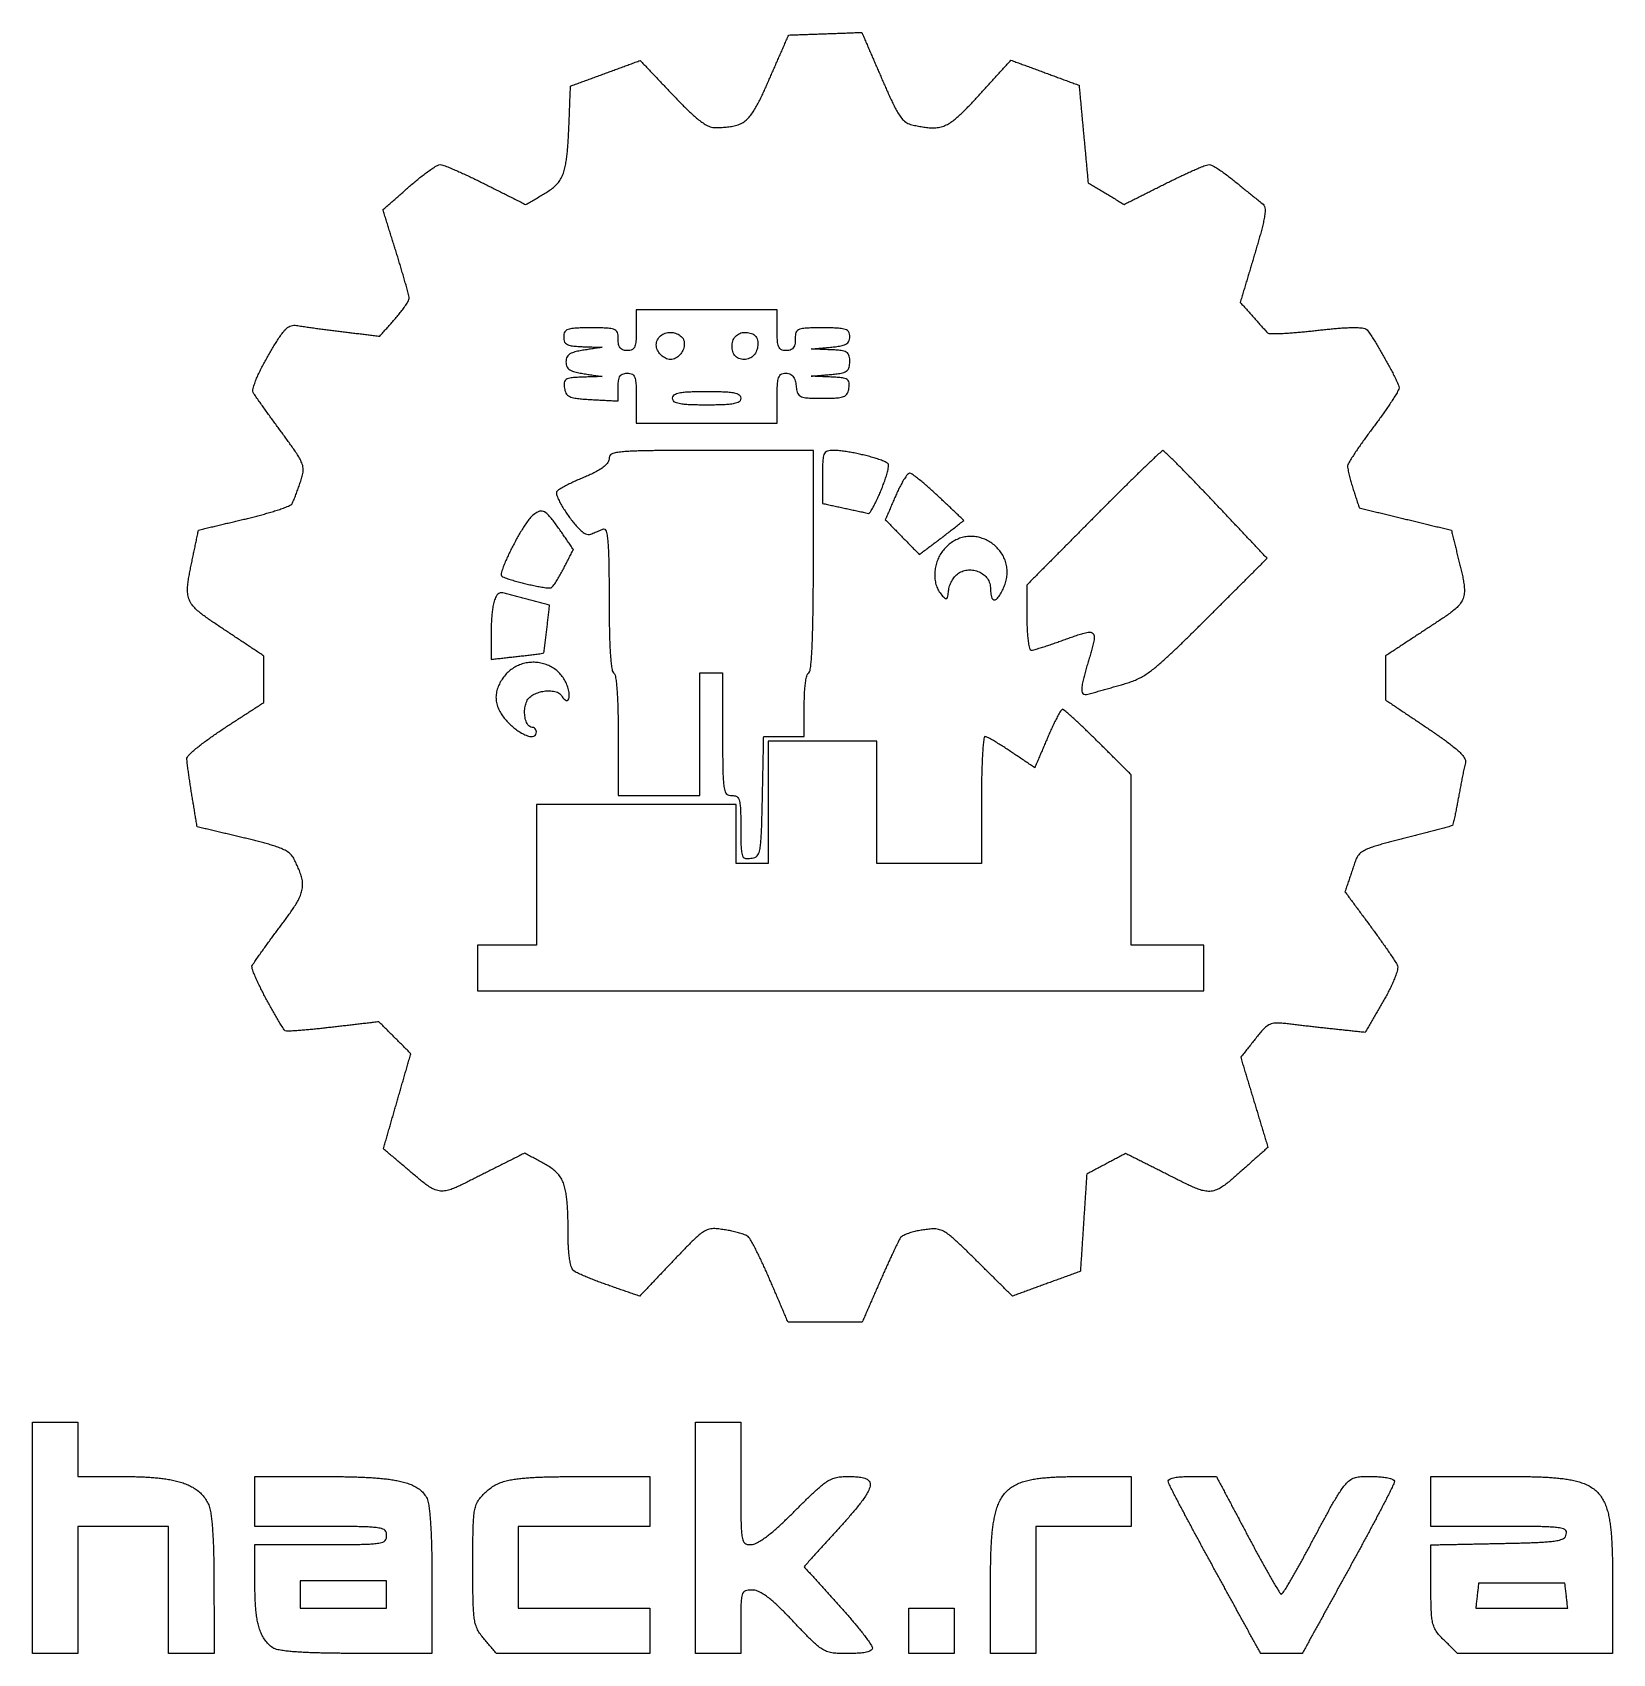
# Model space of a CAD drawing. Extents: x 27 to 125, y 19 to 120.
import ezdxf

# ---------------------------------------------------------------- set-up
doc = ezdxf.new("R2010")
doc.units = 0
doc.layers.get('0').update_dxf_attribs({"linetype": 'CONTINUOUS'})

msp = doc.modelspace()

# ---------------------------------------------------------------- linework, layer by layer
at = {"color": 7}
for points in [[(72.969625, 42.051975), (72.936278, 42.129608), (72.90286, 42.206968), (72.869202, 42.284444), (72.835361, 42.361908), (72.80139, 42.439229), (72.767348, 42.516281), (72.733092, 42.593381), (72.698697, 42.670363), (72.664227, 42.747077), (72.629573, 42.823765), (72.594639, 42.900625), (72.559525, 42.977432), (72.52416, 43.054326), (72.488659, 43.131051), (72.453127, 43.207364), (72.417381, 43.283657), (72.381271, 43.360221), (72.344969, 43.436673), (72.308641, 43.512638), (72.271955, 43.588796), (72.235136, 43.66464), (72.197959, 43.740601), (72.160717, 43.816047), (72.123083, 43.891587), (72.085067, 43.96714), (72.046936, 44.042113), (72.008345, 44.117105), (71.969328, 44.19193), (71.929969, 44.266307), (71.889964, 44.340628), (71.849279, 44.414714), (71.807886, 44.488292), (71.765671, 44.561097), (71.722093, 44.633289), (71.676593, 44.704406), (71.627907, 44.773373), (71.571256, 44.835668), (71.502609, 44.878978), (71.429699, 44.914349), (71.354953, 44.945512), (71.278854, 44.974005), (71.201892, 45.000477), (71.124786, 45.025172), (71.047054, 45.048568), (70.969082, 45.070751), (70.890895, 45.091861), (70.812333, 45.11204), (70.733595, 45.131315), (70.654661, 45.149716), (70.575077, 45.167383), (70.495569, 45.184204), (70.415985, 45.200178), (70.336317, 45.215361), (70.256061, 45.229783), (70.175828, 45.243329), (70.09561, 45.256001), (70.013175, 45.268504), (69.930718, 45.280724), (69.848151, 45.292351), (69.765472, 45.303019), (69.682428, 45.31222), (69.599133, 45.319332), (69.515665, 45.323565), (69.432492, 45.32413), (69.349403, 45.319925), (69.266486, 45.31016), (69.184399, 45.294158), (69.104208, 45.271862), (69.025976, 45.243468), (68.949748, 45.209474), (68.875924, 45.170798), (68.804014, 45.128025), (68.73428, 45.082144), (68.666456, 45.033779), (68.600072, 44.983267), (68.535045, 44.931104), (68.471059, 44.877502), (68.408127, 44.822864), (68.346018, 44.767311), (68.284542, 44.71094), (68.223802, 44.654061), (68.163406, 44.596499), (68.103513, 44.53855), (68.044043, 44.480268), (67.984728, 44.421498), (67.925798, 44.362559), (67.867062, 44.303338), (67.808396, 44.24378), (67.750137, 44.184276), (67.691875, 44.124468), (67.633703, 44.06449), (67.575786, 44.004549), (67.517744, 43.944283), (67.460004, 43.884167), (67.402275, 43.823924), (67.344592, 43.763607), (67.286875, 43.703155), (67.229155, 43.642621), (67.171471, 43.582057), (67.114016, 43.521681), (67.056449, 43.461144), (66.998991, 43.400692), (66.941638, 43.34033), (66.884087, 43.279749), (66.827231, 43.219895), (66.770337, 43.159999), (66.713693, 43.100365), (66.657048, 43.040735), (66.600276, 42.980971), (66.543586, 42.92129), (66.4866, 42.861295), (66.42974, 42.801438), (66.373056, 42.741765), (66.31625, 42.681965), (66.259422, 42.62214), (66.202405, 42.562114), (66.145689, 42.502407), (66.08885, 42.44257), (66.032137, 42.382866), (65.975157, 42.32288), (65.918182, 42.262902), (65.861478, 42.203206), (65.804545, 42.143271), (65.747719, 42.083448), (65.690979, 42.023716), (65.63404, 41.963772), (65.577051, 41.903777), (65.520223, 41.843954), (65.463558, 41.784301), (65.406685, 41.724428), (65.349984, 41.664735), (65.292915, 41.604658), (65.236034, 41.544776), (65.179163, 41.484908), (65.122304, 41.425049), (65.065326, 41.365066), (65.008608, 41.305359), (64.951929, 41.245688), (64.894909, 41.18566), (64.838114, 41.125871), (64.760207, 41.152851), (64.682522, 41.179747), (64.604663, 41.206699), (64.526928, 41.233623), (64.449088, 41.260576), (64.371392, 41.287471), (64.293434, 41.314452), (64.215351, 41.341489), (64.137563, 41.368413), (64.059596, 41.395393), (63.981824, 41.422317), (63.903888, 41.449298), (63.825964, 41.476278), (63.748341, 41.503146), (63.670273, 41.530183), (63.592623, 41.557078), (63.514927, 41.583974), (63.437045, 41.610926), (63.359067, 41.637935), (63.281193, 41.664887), (63.203545, 41.691783), (63.125508, 41.718792), (63.047654, 41.745744), (62.969634, 41.772753), (62.891422, 41.799959), (62.813184, 41.827447), (62.735116, 41.855133), (62.656726, 41.883186), (62.578607, 41.91138), (62.500338, 41.93989), (62.422509, 41.968496), (62.344771, 41.997325), (62.266867, 42.026476), (62.189165, 42.055813), (62.111515, 42.085404), (62.033847, 42.115277), (61.956654, 42.145258), (61.879528, 42.175506), (61.802247, 42.20613), (61.725167, 42.237002), (61.648346, 42.268126), (61.571691, 42.299554), (61.495079, 42.331378), (61.418744, 42.363537), (61.342281, 42.39626), (61.266028, 42.429475), (61.190231, 42.463164), (61.114599, 42.497598), (61.039465, 42.532814), (60.964645, 42.569226), (60.890446, 42.607258), (60.817884, 42.647596), (60.748378, 42.693294), (60.692707, 42.752764), (60.650289, 42.822605), (60.616335, 42.896753), (60.587898, 42.973676), (60.563656, 43.05184), (60.542658, 43.13067), (60.524201, 43.210133), (60.507747, 43.290493), (60.493128, 43.37096), (60.480061, 43.451433), (60.468293, 43.5324), (60.457766, 43.613197), (60.448311, 43.694231), (60.439788, 43.775765), (60.43214, 43.857415), (60.425338, 43.939164), (60.419299, 44.020785), (60.413965, 44.10261), (60.409336, 44.184178), (60.405329, 44.265638), (60.401914, 44.347268), (60.399064, 44.42898), (60.396806, 44.51085), (60.395112, 44.592469), (60.393701, 44.673983), (60.392855, 44.75572), (60.392572, 44.837375), (60.392392, 44.921167), (60.392129, 45.004781), (60.391847, 45.088706), (60.391283, 45.172283), (60.390718, 45.255979), (60.390154, 45.339691), (60.389307, 45.42332), (60.38846, 45.507258), (60.387332, 45.590889), (60.38592, 45.674593), (60.384509, 45.758244), (60.382816, 45.84216), (60.38084, 45.926183), (60.378583, 46.010167), (60.376325, 46.093961), (60.373785, 46.177821), (60.370822, 46.261573), (60.36752, 46.345419), (60.363851, 46.42916), (60.359787, 46.512954), (60.355299, 46.596591), (60.350332, 46.680174), (60.344829, 46.764081), (60.338789, 46.847447), (60.332101, 46.931174), (60.324735, 47.014929), (60.316607, 47.098404), (60.30766, 47.181784), (60.297782, 47.265189), (60.286945, 47.348233), (60.275007, 47.430972), (60.261827, 47.513788), (60.247321, 47.596194), (60.231291, 47.67843), (60.213539, 47.760605), (60.194009, 47.84213), (60.172504, 47.923032), (60.148797, 48.003248), (60.122551, 48.083112), (60.093719, 48.16188), (60.061972, 48.23972), (60.02734, 48.315911), (59.989559, 48.390536), (59.948408, 48.46355), (59.903733, 48.534828), (59.855825, 48.60371), (59.804718, 48.670134), (59.750556, 48.734012), (59.69361, 48.795234), (59.633649, 48.854287), (59.571611, 48.91057), (59.507366, 48.964588), (59.441153, 49.016502), (59.373601, 49.066202), (59.30484, 49.113973), (59.234999, 49.160072), (59.164073, 49.204801), (59.092482, 49.248173), (59.020174, 49.29047), (58.946957, 49.332013), (58.873593, 49.372562), (58.799651, 49.412954), (58.725856, 49.453267), (58.651806, 49.493718), (58.57803, 49.534022), (58.504396, 49.574247), (58.43073, 49.614486), (58.356599, 49.654985), (58.282654, 49.695377), (58.208799, 49.735723), (58.13504, 49.776016), (58.061126, 49.816391), (57.987322, 49.856709), (57.913535, 49.897019), (57.839666, 49.937371), (57.76575, 49.977748), (57.691568, 50.018273), (57.616968, 49.980808), (57.542498, 49.943405), (57.467754, 49.905866), (57.3934, 49.868523), (57.318885, 49.8311), (57.244505, 49.793745), (57.169806, 49.756229), (57.095057, 49.718688), (57.020333, 49.681158), (56.94557, 49.643611), (56.871201, 49.606259), (56.796457, 49.568721), (56.7217, 49.531177), (56.647275, 49.493797), (56.572949, 49.45647), (56.49853, 49.419092), (56.423873, 49.381596), (56.349372, 49.344182), (56.27495, 49.306805), (56.200593, 49.269461), (56.125937, 49.231965), (56.051588, 49.194627), (55.977, 49.157165), (55.902253, 49.119623), (55.8276, 49.082133), (55.75287, 49.0446), (55.678259, 49.007127), (55.603837, 48.969752), (55.529376, 48.932355), (55.45451, 48.894754), (55.379868, 48.857267), (55.305517, 48.819926), (55.230818, 48.78241), (55.15612, 48.744894), (55.081647, 48.707492), (55.006404, 48.669654), (54.931242, 48.631769), (54.856273, 48.593897), (54.781117, 48.555865), (54.706379, 48.517991), (54.631254, 48.479882), (54.55635, 48.441864), (54.481369, 48.403804), (54.406467, 48.365808), (54.331407, 48.327781), (54.256373, 48.289845), (54.181533, 48.252123), (54.106705, 48.214562), (54.031408, 48.176967), (53.955902, 48.139531), (53.880433, 48.102433), (53.804637, 48.065571), (53.728798, 48.029173), (53.652646, 47.993207), (53.576491, 47.957943), (53.500133, 47.923425), (53.423445, 47.88975), (53.346347, 47.857083), (53.268409, 47.825485), (53.190109, 47.795423), (53.111126, 47.767102), (53.031255, 47.740827), (52.950694, 47.717148), (52.869324, 47.696518), (52.786791, 47.679443), (52.703631, 47.666687), (52.619752, 47.658869), (52.53598, 47.656612), (52.452013, 47.660393), (52.368388, 47.670469), (52.286247, 47.686697), (52.205337, 47.708823), (52.126134, 47.736283), (52.048354, 47.768569), (51.972427, 47.804855), (51.898118, 47.844555), (51.825565, 47.886936), (51.754634, 47.931457), (51.684662, 47.978015), (51.615667, 48.02617), (51.5477, 48.075503), (51.480305, 48.126018), (51.413887, 48.177131), (51.348095, 48.228874), (51.282668, 48.281251), (51.217432, 48.334244), (51.152713, 48.387446), (51.088044, 48.441119), (51.023509, 48.4951), (50.959261, 48.549162), (50.895213, 48.603309), (50.831129, 48.657677), (50.767045, 48.712176), (50.702989, 48.766738), (50.638874, 48.821399), (50.575151, 48.875736), (50.511321, 48.930137), (50.447298, 48.984659), (50.383381, 49.039021), (50.319432, 49.09332), (50.255452, 49.147538), (50.191097, 49.201951), (50.127061, 49.25603), (50.06305, 49.310084), (49.998819, 49.364327), (49.934608, 49.418553), (49.870278, 49.472878), (49.806273, 49.526932), (49.741983, 49.581223), (49.6778, 49.635427), (49.61351, 49.689718), (49.549504, 49.743772), (49.485282, 49.798007), (49.421133, 49.852179), (49.357195, 49.906174), (49.292981, 49.960403), (49.228934, 50.014488), (49.164883, 50.068579), (49.100977, 50.122548), (49.036755, 50.176783), (48.97271, 50.230868), (48.908623, 50.28499), (48.931652, 50.364827), (48.954766, 50.444908), (48.97788, 50.525039), (49.000994, 50.605193), (49.023995, 50.684949), (49.046968, 50.764592), (49.070082, 50.844701), (49.093055, 50.924356), (49.116084, 51.004174), (49.139198, 51.084274), (49.162256, 51.164199), (49.185342, 51.244218), (49.208343, 51.323971), (49.231372, 51.403769), (49.254486, 51.483915), (49.2776, 51.564066), (49.30063, 51.643887), (49.323631, 51.723637), (49.346688, 51.803517), (49.369661, 51.883121), (49.392719, 51.963074), (49.415748, 52.042859), (49.438834, 52.122894), (49.461807, 52.202534), (49.484836, 52.282389), (49.507922, 52.362382), (49.530951, 52.442254), (49.554009, 52.522202), (49.577038, 52.602023), (49.600152, 52.682171), (49.623266, 52.762252), (49.646239, 52.841869), (49.669268, 52.921741), (49.692298, 53.00159), (49.715299, 53.081338), (49.738413, 53.1615), (49.761414, 53.241265), (49.784443, 53.321102), (49.807557, 53.401183), (49.830671, 53.481314), (49.853785, 53.561468), (49.876786, 53.641224), (49.899759, 53.720867), (49.922873, 53.800976), (49.945846, 53.880631), (49.968875, 53.960449), (49.991989, 54.040549), (50.015047, 54.120474), (50.038133, 54.200493), (50.061134, 54.280246), (50.084163, 54.360044), (50.107277, 54.44019), (50.130391, 54.520341), (50.15342, 54.600162), (50.176422, 54.679912), (50.199479, 54.759792), (50.222452, 54.839396), (50.24551, 54.919349), (50.268539, 54.999134), (50.291625, 55.079169), (50.314598, 55.158809), (50.337627, 55.238664), (50.360713, 55.318657), (50.383742, 55.398529), (50.4068, 55.478477), (50.429829, 55.558298), (50.452943, 55.638446), (50.476057, 55.718527), (50.49903, 55.798144), (50.522059, 55.878016), (50.545088, 55.957865), (50.56809, 56.037613), (50.591232, 56.117775), (50.614233, 56.19754), (50.555917, 56.255855), (50.497602, 56.314171), (50.439249, 56.372523), (50.380886, 56.430886), (50.3227, 56.489072), (50.264407, 56.547365), (50.205886, 56.60589), (50.14742, 56.664352), (50.088989, 56.722786), (50.030815, 56.780958), (49.97251, 56.839262), (49.914192, 56.897583), (49.85602, 56.955752), (49.797885, 57.013887), (49.73942, 57.072355), (49.681113, 57.130662), (49.622831, 57.188944), (49.564516, 57.247259), (49.5062, 57.305575), (49.447848, 57.363927), (49.389484, 57.422291), (49.331299, 57.480477), (49.273006, 57.53877), (49.214481, 57.597294), (49.156019, 57.655756), (49.097585, 57.71419), (49.039413, 57.772362), (48.981109, 57.830666), (48.922788, 57.888988), (48.864619, 57.947156), (48.806484, 58.005291), (48.748016, 58.063759), (48.689709, 58.122066), (48.631427, 58.180348), (48.549044, 58.170781), (48.466801, 58.161214), (48.38426, 58.151618), (48.302147, 58.142079), (48.219857, 58.132512), (48.137716, 58.122972), (48.055222, 58.113377), (47.972675, 58.103781), (47.890153, 58.094186), (47.807586, 58.08459), (47.72546, 58.075051), (47.642915, 58.065456), (47.56036, 58.05586), (47.478165, 58.046293), (47.396087, 58.036754), (47.313904, 58.027214), (47.231452, 58.017619), (47.149179, 58.008052), (47.066993, 57.998484), (46.984878, 57.988945), (46.902432, 57.97935), (46.820322, 57.96981), (46.737953, 57.960243), (46.655406, 57.950648), (46.572963, 57.941052), (46.490436, 57.931456), (46.408038, 57.921889), (46.325852, 57.912322), (46.243621, 57.902754), (46.160944, 57.893131), (46.078513, 57.883535), (45.996403, 57.873996), (45.913909, 57.8644), (45.831419, 57.854805), (45.749173, 57.845238), (45.667552, 57.835783), (45.585552, 57.826385), (45.503871, 57.8171), (45.422072, 57.8079), (45.340293, 57.798784), (45.258163, 57.789724), (45.176358, 57.780806), (45.094528, 57.771973), (45.012384, 57.763196), (44.930142, 57.754503), (44.848012, 57.745924), (44.766196, 57.737485), (44.684092, 57.729131), (44.601985, 57.72089), (44.520152, 57.712791), (44.438152, 57.704776), (44.356339, 57.696902), (44.274407, 57.68914), (44.192165, 57.681492), (44.11012, 57.674013), (44.028205, 57.666704), (43.945945, 57.659507), (43.863585, 57.65248), (43.781461, 57.645678), (43.699173, 57.639074), (43.617038, 57.632696), (43.534539, 57.626544), (43.45204, 57.620702), (43.369769, 57.615226), (43.287606, 57.610175), (43.205307, 57.605631), (43.122712, 57.601736), (43.040176, 57.598745), (42.957829, 57.597051), (42.875378, 57.59818), (42.795481, 57.612178), (42.747709, 57.681323), (42.700558, 57.751119), (42.654172, 57.821141), (42.608367, 57.891488), (42.562949, 57.962334), (42.518005, 58.03344), (42.473606, 58.104591), (42.429529, 58.176073), (42.385832, 58.247723), (42.342291, 58.319862), (42.299247, 58.391874), (42.256464, 58.464106), (42.214001, 58.536431), (42.171634, 58.609199), (42.129687, 58.681823), (42.087944, 58.754659), (42.046454, 58.827585), (42.005027, 58.900941), (41.963969, 58.974157), (41.923089, 59.047563), (41.882452, 59.121032), (41.841888, 59.194861), (41.801697, 59.268498), (41.761506, 59.342627), (41.721614, 59.416685), (41.681894, 59.490918), (41.642431, 59.565156), (41.60312, 59.639604), (41.564066, 59.714062), (41.525196, 59.788685), (41.486455, 59.863581), (41.44798, 59.938499), (41.409744, 60.0135), (41.371749, 60.088602), (41.334015, 60.163783), (41.296587, 60.238976), (41.259402, 60.314332), (41.22245, 60.389914), (41.185767, 60.465693), (41.149431, 60.541552), (41.113374, 60.617695), (41.077628, 60.694144), (41.042313, 60.77073), (41.007637, 60.847117), (40.973355, 60.923988), (40.939757, 61.000894), (40.906683, 61.078474), (40.874453, 61.15637), (40.843242, 61.234724), (40.81355, 61.313145), (40.785553, 61.392743), (40.76052, 61.47308), (40.740962, 61.554823), (40.740116, 61.638005), (40.778763, 61.710948), (40.821819, 61.781334), (40.866393, 61.850829), (40.911763, 61.919722), (40.957889, 61.988539), (41.004315, 62.056905), (41.050983, 62.124937), (41.098092, 62.193043), (41.145231, 62.260717), (41.192557, 62.328256), (41.240035, 62.395659), (41.2879, 62.463288), (41.335906, 62.530829), (41.383831, 62.59799), (41.431913, 62.665136), (41.48015, 62.732268), (41.5283, 62.79907), (41.576749, 62.866089), (41.62521, 62.932937), (41.673777, 62.999753), (41.722483, 63.066589), (41.771305, 63.133413), (41.820146, 63.200105), (41.869154, 63.266868), (41.918057, 63.333334), (41.967037, 63.39976), (42.016065, 63.466105), (42.065324, 63.532625), (42.114634, 63.599068), (42.163963, 63.665399), (42.213293, 63.731594), (42.262702, 63.797759), (42.312161, 63.863855), (42.361502, 63.929658), (42.41097, 63.995495), (42.46068, 64.061521), (42.511204, 64.12863), (42.561688, 64.195841), (42.612318, 64.263434), (42.662704, 64.330913), (42.713021, 64.398548), (42.763158, 64.466213), (42.813247, 64.534141), (42.862918, 64.601866), (42.912527, 64.669916), (42.961918, 64.738134), (43.010946, 64.806384), (43.059864, 64.875085), (43.108485, 64.944052), (43.156621, 65.013112), (43.20444, 65.082601), (43.251721, 65.15231), (43.298559, 65.222515), (43.344699, 65.292975), (43.390168, 65.363908), (43.434937, 65.435466), (43.478693, 65.507373), (43.521351, 65.579749), (43.562784, 65.652667), (43.603006, 65.72651), (43.641752, 65.801237), (43.678737, 65.876794), (43.713657, 65.953101), (43.746296, 66.030354), (43.776386, 66.108679), (43.803593, 66.188158), (43.827581, 66.268826), (43.847986, 66.35069), (43.864383, 66.433319), (43.876491, 66.516354), (43.884167, 66.600234), (43.8873, 66.684581), (43.885889, 66.768734), (43.880159, 66.85245), (43.870282, 66.936081), (43.856566, 67.019283), (43.839407, 67.101717), (43.819171, 67.183525), (43.796198, 67.264717), (43.770996, 67.344747), (43.743733, 67.424269), (43.71471, 67.503221), (43.684176, 67.581653), (43.652358, 67.659608), (43.619406, 67.737248), (43.585717, 67.814086), (43.551196, 67.89074), (43.516084, 67.966979), (43.480437, 68.042982), (43.444281, 68.118905), (43.407573, 68.195038), (43.370737, 68.270684), (43.332425, 68.343794), (43.289494, 68.414553), (43.241651, 68.482046), (43.188797, 68.545718), (43.131345, 68.60503), (43.069451, 68.660227), (43.004396, 68.710895), (42.936479, 68.757673), (42.866053, 68.801093), (42.793849, 68.841406), (42.720283, 68.879006), (42.645412, 68.914377), (42.569613, 68.947767), (42.493243, 68.97937), (42.416281, 69.009491), (42.338687, 69.038385), (42.260766, 69.066128), (42.182457, 69.092911), (42.1037, 69.118903), (42.024794, 69.144106), (41.946031, 69.168518), (41.867029, 69.192366), (41.787465, 69.215818), (41.708019, 69.238735), (41.62843, 69.261228), (41.548798, 69.283326), (41.468991, 69.305114), (41.388959, 69.326619), (41.308751, 69.34787), (41.228998, 69.368726), (41.148951, 69.389413), (41.068608, 69.409959), (40.988575, 69.430251), (40.908458, 69.450373), (40.828304, 69.470326), (40.748009, 69.490167), (40.66763, 69.509894), (40.58721, 69.529508), (40.507023, 69.548925), (40.426589, 69.568314), (40.345978, 69.587646), (40.265601, 69.606837), (40.185032, 69.625972), (40.103462, 69.645304), (40.022029, 69.664608), (39.940301, 69.683997), (39.858998, 69.703273), (39.777518, 69.722605), (39.696187, 69.741881), (39.614506, 69.761241), (39.532772, 69.78063), (39.451063, 69.800018), (39.369311, 69.819407), (39.287992, 69.838683), (39.20626, 69.858072), (39.12452, 69.87746), (39.043136, 69.896764), (38.961864, 69.91604), (38.880491, 69.935344), (38.798856, 69.954704), (38.717392, 69.974008), (38.636013, 69.993312), (38.554708, 70.012588), (38.473075, 70.031949), (38.391775, 70.051224), (38.310216, 70.070557), (38.228484, 70.089945), (38.146855, 70.109306), (38.06514, 70.128694), (37.983555, 70.148027), (37.902179, 70.167331), (37.820755, 70.186635), (37.738894, 70.206052), (37.657275, 70.225412), (37.575975, 70.244688), (37.494295, 70.264048), (37.412617, 70.283409), (37.331182, 70.302713), (37.317804, 70.383795), (37.304455, 70.464646), (37.291078, 70.545681), (37.277729, 70.626585), (37.264351, 70.707597), (37.251002, 70.788459), (37.237597, 70.869596), (37.224163, 70.950859), (37.210786, 71.03182), (37.19738, 71.112964), (37.184003, 71.193908), (37.170597, 71.275019), (37.15722, 71.356121), (37.143871, 71.436907), (37.130465, 71.518156), (37.117116, 71.598973), (37.103767, 71.679839), (37.09039, 71.760893), (37.076984, 71.842049), (37.063607, 71.9231), (37.050258, 72.003909), (37.036852, 72.085129), (37.023475, 72.166155), (37.010069, 72.247356), (36.996551, 72.32954), (36.983145, 72.411711), (36.969824, 72.494027), (36.956644, 72.57625), (36.943578, 72.658492), (36.930539, 72.741147), (36.917613, 72.823877), (36.904828, 72.906357), (36.892157, 72.988845), (36.879598, 73.071516), (36.867208, 73.153908), (36.854875, 73.236585), (36.84274, 73.318957), (36.83066, 73.401798), (36.818779, 73.484311), (36.807038, 73.566906), (36.795467, 73.649338), (36.784037, 73.732156), (36.772805, 73.814821), (36.761826, 73.89734), (36.751017, 73.980339), (36.740547, 74.063135), (36.730415, 74.14591), (36.720735, 74.228681), (36.711591, 74.3116), (36.703265, 74.394777), (36.696379, 74.477524), (36.692936, 74.560969), (36.722987, 74.63777), (36.77208, 74.705089), (36.827082, 74.768182), (36.884745, 74.828301), (36.944294, 74.886622), (37.00528, 74.943693), (37.067408, 74.999802), (37.130124, 75.054833), (37.193768, 75.109338), (37.257815, 75.163059), (37.322509, 75.21634), (37.387471, 75.268977), (37.452692, 75.321053), (37.518518, 75.372905), (37.584301, 75.424092), (37.650386, 75.47492), (37.717061, 75.525653), (37.783976, 75.576049), (37.850786, 75.625884), (37.917972, 75.675538), (37.985632, 75.725099), (38.053035, 75.774056), (38.12069, 75.822793), (38.188914, 75.871553), (38.257003, 75.919835), (38.325428, 75.967991), (38.394011, 76.015898), (38.462704, 76.063537), (38.531475, 76.110888), (38.600428, 76.158028), (38.669527, 76.204942), (38.738748, 76.25161), (38.808203, 76.298115), (38.877858, 76.344436), (38.947886, 76.390683), (39.017612, 76.43642), (39.087778, 76.482222), (39.158037, 76.527838), (39.228403, 76.573521), (39.298781, 76.61921), (39.369306, 76.664995), (39.439514, 76.710577), (39.509813, 76.756218), (39.580086, 76.801842), (39.650317, 76.847438), (39.720427, 76.892954), (39.790726, 76.938592), (39.861064, 76.984259), (39.931329, 77.029874), (40.001436, 77.075391), (40.071562, 77.120919), (40.141866, 77.166563), (40.211993, 77.212091), (40.282509, 77.25787), (40.352986, 77.303624), (40.423417, 77.349353), (40.493738, 77.395005), (40.564184, 77.440742), (40.634485, 77.486383), (40.704626, 77.53192), (40.775046, 77.57764), (40.845274, 77.62323), (40.915446, 77.668789), (40.985954, 77.714565), (41.056444, 77.760328), (41.126901, 77.80607), (41.197203, 77.851711), (41.267733, 77.897502), (41.338051, 77.943154), (41.408426, 77.988843), (41.478666, 78.034444), (41.478903, 78.119105), (41.479137, 78.203769), (41.479374, 78.288484), (41.479608, 78.373216), (41.479845, 78.457685), (41.48008, 78.542315), (41.480317, 78.626967), (41.480551, 78.711862), (41.480788, 78.796715), (41.481022, 78.881196), (41.481259, 78.965868), (41.481494, 79.050566), (41.481731, 79.135052), (41.481965, 79.219487), (41.482202, 79.304405), (41.482436, 79.389094), (41.482673, 79.473747), (41.48291, 79.558408), (41.483145, 79.643072), (41.483382, 79.727786), (41.483616, 79.812518), (41.483853, 79.89699), (41.484087, 79.981617), (41.484324, 80.066269), (41.484558, 80.151168), (41.484796, 80.23602), (41.48503, 80.320498), (41.485267, 80.405173), (41.485501, 80.489871), (41.485738, 80.574357), (41.485972, 80.658789), (41.486209, 80.74371), (41.486444, 80.828399), (41.486681, 80.913052), (41.418115, 80.958682), (41.349665, 81.004235), (41.280963, 81.049952), (41.212623, 81.095435), (41.144134, 81.141014), (41.075768, 81.186508), (41.007106, 81.2322), (40.938405, 81.277923), (40.86972, 81.323629), (40.801002, 81.36936), (40.732648, 81.414851), (40.663947, 81.460571), (40.595234, 81.506297), (40.526826, 81.551822), (40.458511, 81.597286), (40.390109, 81.642805), (40.321487, 81.688472), (40.253011, 81.734042), (40.184606, 81.779564), (40.116263, 81.825044), (40.047644, 81.870711), (39.979306, 81.916188), (39.910749, 81.961812), (39.842045, 82.007532), (39.773431, 82.053196), (39.704741, 82.098907), (39.636164, 82.144545), (39.567759, 82.190068), (39.499317, 82.235613), (39.430506, 82.281406), (39.3619, 82.327064), (39.29356, 82.372541), (39.224901, 82.418233), (39.156245, 82.463925), (39.087792, 82.509479), (39.017456, 82.556274), (38.947144, 82.603041), (38.876512, 82.650022), (38.80614, 82.696852), (38.7357, 82.74376), (38.665331, 82.790682), (38.594761, 82.837816), (38.524547, 82.884823), (38.45444, 82.931895), (38.384234, 82.979206), (38.314128, 83.026665), (38.24397, 83.074411), (38.173979, 83.122355), (38.104369, 83.170401), (38.034753, 83.218878), (37.965405, 83.267677), (37.896588, 83.316696), (37.828045, 83.366215), (37.759606, 83.41647), (37.691653, 83.467327), (37.62454, 83.51866), (37.557806, 83.571012), (37.491921, 83.624228), (37.426973, 83.67848), (37.363121, 83.733919), (37.300295, 83.790971), (37.239115, 83.849472), (37.179656, 83.909823), (37.122346, 83.97214), (37.067425, 84.036789), (37.015587, 84.103662), (36.967101, 84.173139), (36.922566, 84.245154), (36.882434, 84.319663), (36.847038, 84.396651), (36.816713, 84.475684), (36.791567, 84.556346), (36.771388, 84.638639), (36.756035, 84.721723), (36.745113, 84.805562), (36.738171, 84.890071), (36.734784, 84.974376), (36.73451, 85.059099), (36.73705, 85.14369), (36.741791, 85.227962), (36.748537, 85.312388), (36.757003, 85.396694), (36.766937, 85.480909), (36.778057, 85.564712), (36.790249, 85.648363), (36.803344, 85.732033), (36.817258, 85.815788), (36.831736, 85.89908), (36.846778, 85.982344), (36.862244, 86.06534), (36.878161, 86.148601), (36.894417, 86.231911), (36.910955, 86.315209), (36.927719, 86.398439), (36.94454, 86.481096), (36.961501, 86.563875), (36.978604, 86.646724), (36.99582, 86.729753), (37.013035, 86.812572), (37.030251, 86.895345), (37.047466, 86.978064), (37.064767, 87.061175), (37.081474, 87.141502), (37.098238, 87.222104), (37.114974, 87.302602), (37.131653, 87.382793), (37.148389, 87.463362), (37.165125, 87.543863), (37.181889, 87.624432), (37.198568, 87.704699), (37.215304, 87.785129), (37.231983, 87.865402), (37.248691, 87.945784), (37.265427, 88.026282), (37.282134, 88.1066), (37.29887, 88.187098), (37.315577, 88.267405), (37.332313, 88.347923), (37.349049, 88.428393), (37.365785, 88.508894), (37.382492, 88.589265), (37.399228, 88.669772), (37.415936, 88.750126), (37.496298, 88.769176), (37.576523, 88.788198), (37.657041, 88.807276), (37.737138, 88.826269), (37.817408, 88.845291), (37.897534, 88.864285), (37.978007, 88.883363), (38.058527, 88.902441), (38.139023, 88.921519), (38.219563, 88.940598), (38.299678, 88.959591), (38.380199, 88.978669), (38.460728, 88.997748), (38.540904, 89.016741), (38.620971, 89.035735), (38.701139, 89.054728), (38.781564, 89.073807), (38.861819, 89.092828), (38.941993, 89.111822), (39.022093, 89.130815), (39.102515, 89.149865), (39.18261, 89.168859), (39.262959, 89.187909), (39.343482, 89.206987), (39.423899, 89.226065), (39.504406, 89.245144), (39.58478, 89.264194), (39.66495, 89.283187), (39.745164, 89.302209), (39.825814, 89.321315), (39.906222, 89.340365), (39.986317, 89.359359), (40.066787, 89.378437), (40.147254, 89.397515), (40.227481, 89.416537), (40.30827, 89.435785), (40.388913, 89.455202), (40.469301, 89.47476), (40.54987, 89.494543), (40.630475, 89.514553), (40.710987, 89.534732), (40.791271, 89.555052), (40.871668, 89.575626), (40.952008, 89.596397), (41.032125, 89.61731), (41.112288, 89.638449), (41.192295, 89.659756), (41.27235, 89.681318), (41.352219, 89.703049), (41.432045, 89.725006), (41.51192, 89.747217), (41.59154, 89.769625), (41.670944, 89.792231), (41.750426, 89.81512), (41.830173, 89.838375), (41.909709, 89.861884), (41.989101, 89.885647), (42.068318, 89.909721), (42.147233, 89.934048), (42.226066, 89.958743), (42.304818, 89.983832), (42.38367, 90.00943), (42.462154, 90.035422), (42.540549, 90.061979), (42.618897, 90.089186), (42.697115, 90.117126), (42.775161, 90.145966), (42.852523, 90.175721), (42.929471, 90.206824), (43.005561, 90.239658), (43.080412, 90.275128), (43.152593, 90.315141), (43.21552, 90.368445), (43.253985, 90.439088), (43.288608, 90.51167), (43.321323, 90.584906), (43.35298, 90.658896), (43.383711, 90.73307), (43.413767, 90.807509), (43.443229, 90.882086), (43.472283, 90.957056), (43.500737, 91.031754), (43.528846, 91.106715), (43.556589, 91.181905), (43.583993, 91.257199), (43.611142, 91.332959), (43.637784, 91.408343), (43.664087, 91.483857), (43.690221, 91.559961), (43.715932, 91.636051), (43.741247, 91.712119), (43.767268, 91.79124), (43.792837, 91.870146), (43.81787, 91.949549), (43.841774, 92.029051), (43.864155, 92.109149), (43.884192, 92.189483), (43.901267, 92.270998), (43.914277, 92.35322), (43.92218, 92.43599), (43.924155, 92.519023), (43.919442, 92.601954), (43.907984, 92.684295), (43.890232, 92.765338), (43.866808, 92.845043), (43.838614, 92.923256), (43.806612, 92.999695), (43.771399, 93.074877), (43.733607, 93.148884), (43.693817, 93.221728), (43.652378, 93.293638), (43.609587, 93.364792), (43.565682, 93.435308), (43.521037, 93.505014), (43.47567, 93.574218), (43.42958, 93.643179), (43.382791, 93.712073), (43.335646, 93.780552), (43.288196, 93.848703), (43.240514, 93.916537), (43.192443, 93.984379), (43.144192, 94.052018), (43.095771, 94.119509), (43.047308, 94.186738), (42.998616, 94.254014), (42.949769, 94.321279), (42.900922, 94.388357), (42.852078, 94.455275), (42.803101, 94.522256), (42.754177, 94.589058), (42.705243, 94.655804), (42.65621, 94.722623), (42.607095, 94.78951), (42.557655, 94.856815), (42.508328, 94.923989), (42.459224, 94.990931), (42.410109, 95.057955), (42.361064, 95.124952), (42.311893, 95.19219), (42.262967, 95.259162), (42.213835, 95.326481), (42.164881, 95.393631), (42.115946, 95.460819), (42.066913, 95.528213), (42.018153, 95.595303), (41.969334, 95.66255), (41.920612, 95.729736), (41.871728, 95.79722), (41.822884, 95.864728), (41.774274, 95.931993), (41.725726, 95.999256), (41.677127, 96.066673), (41.628433, 96.134318), (41.579952, 96.201756), (41.531419, 96.269374), (41.482947, 96.337008), (41.434715, 96.404424), (41.386244, 96.4723), (41.337952, 96.540059), (41.289709, 96.607901), (41.241441, 96.675949), (41.193517, 96.743698), (41.145669, 96.811558), (41.09797, 96.879464), (41.050348, 96.947577), (41.002856, 97.015907), (40.955736, 97.084236), (40.908873, 97.152984), (40.862713, 97.222055), (40.817975, 97.292552), (40.797768, 97.373759), (40.800985, 97.458034), (40.81408, 97.541427), (40.832735, 97.623768), (40.855172, 97.705586), (40.880318, 97.786633), (40.907355, 97.866522), (40.936057, 97.945842), (40.966139, 98.024654), (40.997432, 98.103089), (41.029839, 98.181299), (41.063158, 98.259116), (41.097344, 98.336669), (41.132218, 98.413751), (41.167722, 98.490406), (41.204024, 98.567108), (41.240758, 98.643188), (41.278217, 98.719345), (41.316148, 98.795129), (41.354643, 98.87078), (41.393449, 98.945868), (41.432892, 99.021059), (41.472643, 99.095769), (41.512704, 99.17004), (41.553203, 99.244143), (41.594185, 99.318179), (41.635607, 99.392087), (41.677305, 99.465593), (41.719621, 99.539313), (41.762028, 99.612338), (41.804534, 99.685042), (41.847141, 99.757752), (41.889742, 99.830248), (41.932564, 99.902883), (41.975467, 99.975379), (42.018475, 100.047732), (42.061745, 100.120144), (42.105106, 100.19227), (42.148667, 100.264223), (42.192507, 100.33604), (42.236906, 100.408077), (42.281371, 100.479416), (42.326354, 100.550647), (42.371984, 100.62179), (42.418116, 100.692422), (42.464792, 100.762359), (42.512333, 100.831789), (42.560934, 100.900614), (42.610961, 100.96887), (42.662334, 101.035841), (42.7154, 101.101259), (42.770769, 101.164925), (42.828726, 101.225965), (42.890065, 101.28371), (42.955453, 101.336907), (43.025633, 101.38399), (43.100619, 101.422821), (43.179704, 101.451589), (43.262271, 101.469722), (43.346246, 101.477737), (43.430503, 101.477466), (43.514685, 101.470986), (43.5982, 101.460194), (43.68152, 101.446495), (43.763503, 101.432491), (43.84539, 101.419232), (43.927516, 101.406391), (44.009671, 101.393869), (44.091727, 101.381609), (44.174043, 101.369511), (44.256345, 101.357581), (44.338962, 101.345747), (44.4214, 101.334063), (44.50369, 101.322512), (44.585887, 101.311074), (44.668065, 101.299728), (44.750702, 101.288405), (44.833396, 101.277153), (44.915771, 101.26602), (44.998217, 101.254945), (45.080676, 101.243936), (45.163387, 101.232957), (45.246146, 101.222035), (45.328397, 101.21124), (45.410789, 101.200488), (45.493164, 101.189794), (45.575779, 101.179126), (45.658154, 101.168546), (45.740611, 101.15801), (45.823087, 101.147529), (45.905891, 101.137061), (45.988695, 101.12665), (46.07144, 101.116304), (46.154075, 101.106028), (46.236721, 101.095809), (46.318994, 101.085697), (46.401601, 101.075604), (46.484405, 101.065549), (46.566842, 101.055603), (46.64852, 101.045782), (46.730034, 101.03598), (46.811458, 101.02619), (46.892749, 101.016414), (46.974359, 101.006601), (47.055684, 100.996822), (47.137292, 100.987009), (47.218676, 100.977222), (47.299993, 100.967443), (47.381465, 100.957644), (47.462872, 100.947854), (47.54442, 100.938046), (47.62581, 100.928259), (47.707096, 100.918483), (47.788187, 100.908732), (47.869526, 100.89895), (47.951192, 100.889129), (48.032317, 100.879372), (48.113944, 100.869557), (48.195162, 100.859789), (48.276485, 100.85001), (48.357731, 100.840239), (48.439299, 100.830429), (48.520675, 100.820645), (48.602158, 100.810846), (48.683508, 100.801064), (48.737212, 100.861911), (48.790919, 100.922758), (48.844657, 100.983642), (48.898409, 101.04454), (48.951992, 101.105249), (49.005676, 101.166072), (49.059572, 101.227135), (49.113415, 101.288138), (49.167229, 101.349106), (49.2208, 101.409803), (49.274496, 101.470638), (49.328205, 101.531489), (49.381777, 101.592184), (49.435314, 101.652842), (49.48916, 101.713847), (49.542858, 101.774685), (49.596531, 101.835495), (49.649868, 101.896403), (49.702635, 101.957607), (49.7549, 102.019182), (49.806671, 102.081138), (49.857906, 102.143426), (49.908494, 102.20593), (49.958783, 102.269107), (50.00846, 102.332601), (50.057586, 102.396553), (50.106049, 102.460885), (50.154084, 102.526009), (50.201237, 102.591458), (50.247406, 102.657254), (50.292717, 102.723835), (50.337034, 102.791407), (50.379717, 102.859595), (50.420504, 102.928982), (50.458582, 103.000219), (50.491627, 103.074), (50.510592, 103.152149), (50.499501, 103.234989), (50.482483, 103.316772), (50.463631, 103.398198), (50.44379, 103.479363), (50.423245, 103.560536), (50.402219, 103.641511), (50.380827, 103.722344), (50.359124, 103.803036), (50.337252, 103.883372), (50.315012, 103.964096), (50.292576, 104.044758), (50.270083, 104.124968), (50.24742, 104.205174), (50.224476, 104.285796), (50.201474, 104.366072), (50.178332, 104.446397), (50.155077, 104.526737), (50.131794, 104.606691), (50.108341, 104.686839), (50.084776, 104.766996), (50.061182, 104.846932), (50.037475, 104.92693), (50.013684, 105.006847), (49.989751, 105.086925), (49.965678, 105.167174), (49.94152, 105.247378), (49.917305, 105.327487), (49.893062, 105.407461), (49.868734, 105.487421), (49.844322, 105.567326), (49.819854, 105.647144), (49.7953, 105.727008), (49.770662, 105.806873), (49.745883, 105.886934), (49.721189, 105.966421), (49.696325, 106.046225), (49.671687, 106.125104), (49.646964, 106.204341), (49.622298, 106.283317), (49.597575, 106.362477), (49.572796, 106.441829), (49.548102, 106.520984), (49.523323, 106.600333), (49.4986, 106.679544), (49.473962, 106.758501), (49.449211, 106.837813), (49.424488, 106.916993), (49.399766, 106.996182), (49.374987, 107.075529), (49.350292, 107.154626), (49.325626, 107.233617), (49.30096, 107.312603), (49.276294, 107.391632), (49.251627, 107.470687), (49.226961, 107.549676), (49.202238, 107.628858), (49.177572, 107.707915), (49.152821, 107.787196), (49.128099, 107.866418), (49.10332, 107.945752), (49.078597, 108.024978), (49.053931, 108.104009), (49.029236, 108.183081), (49.004542, 108.262181), (48.979876, 108.341166), (48.955125, 108.420469), (48.93043, 108.499603), (48.905679, 108.57887), (48.880957, 108.658078), (48.942492, 108.712327), (49.003901, 108.766465), (49.065245, 108.820545), (49.126487, 108.874535), (49.187972, 108.928739), (49.24924, 108.982752), (49.310719, 109.036953), (49.372032, 109.091006), (49.433294, 109.145013), (49.494674, 109.199125), (49.556004, 109.253193), (49.617438, 109.307354), (49.678757, 109.361411), (49.739996, 109.415398), (49.801089, 109.469256), (49.862367, 109.523279), (49.923892, 109.577519), (49.985007, 109.631399), (50.046503, 109.685613), (50.107692, 109.739555), (50.16896, 109.793568), (50.230165, 109.847528), (50.291619, 109.901703), (50.352926, 109.955751), (50.414312, 110.009869), (50.4756, 110.063899), (50.538547, 110.119152), (50.601505, 110.173942), (50.664643, 110.228419), (50.728101, 110.282703), (50.791982, 110.336878), (50.85608, 110.390762), (50.920184, 110.444178), (50.98461, 110.497382), (51.049098, 110.550154), (51.113873, 110.602667), (51.179087, 110.655025), (51.24437, 110.706918), (51.310201, 110.7587), (51.376103, 110.809974), (51.442358, 110.860929), (51.508739, 110.911357), (51.5756, 110.961482), (51.642752, 111.011107), (51.710136, 111.060121), (51.778216, 111.108778), (51.846503, 111.156617), (51.915444, 111.203811), (51.984662, 111.249913), (52.054836, 111.295104), (52.126066, 111.339023), (52.19825, 111.380941), (52.271783, 111.419909), (52.347896, 111.453872), (52.428662, 111.473713), (52.511283, 111.459999), (52.592063, 111.436648), (52.671898, 111.409995), (52.751107, 111.381506), (52.829895, 111.351781), (52.908217, 111.321206), (52.986234, 111.289943), (53.064021, 111.258113), (53.141414, 111.225887), (53.218783, 111.19319), (53.296134, 111.160073), (53.373517, 111.126562), (53.450592, 111.092839), (53.527438, 111.0589), (53.604126, 111.024741), (53.680707, 110.990359), (53.757559, 110.9556), (53.834292, 110.920652), (53.91054, 110.885697), (53.987186, 110.85034), (54.063722, 110.814823), (54.139942, 110.77925), (54.21586, 110.743624), (54.292139, 110.707639), (54.367992, 110.67167), (54.443966, 110.635463), (54.519858, 110.599117), (54.595629, 110.562656), (54.671572, 110.52594), (54.747406, 110.489106), (54.823092, 110.452175), (54.898606, 110.415163), (54.974069, 110.378007), (55.049448, 110.340729), (55.124485, 110.303456), (55.199554, 110.266003), (55.274837, 110.228277), (55.350308, 110.190373), (55.425464, 110.152627), (55.500691, 110.114846), (55.576092, 110.076977), (55.651677, 110.039017), (55.727072, 110.001151), (55.802651, 109.963193), (55.878098, 109.925301), (55.953304, 109.88753), (56.02885, 109.84959), (56.104265, 109.811713), (56.179692, 109.773831), (56.255268, 109.735875), (56.330607, 109.698038), (56.405842, 109.660252), (56.481074, 109.622468), (56.556348, 109.584663), (56.631645, 109.546847), (56.70688, 109.509061), (56.782298, 109.471184), (56.857598, 109.433366), (56.933109, 109.395442), (57.008567, 109.357546), (57.084129, 109.319595), (57.15959, 109.281697), (57.234864, 109.243892), (57.310178, 109.206068), (57.385517, 109.168229), (57.460746, 109.130447), (57.53628, 109.092512), (57.611653, 109.054658), (57.687151, 109.01674), (57.762594, 108.97885), (57.835103, 109.022089), (57.90747, 109.065245), (57.980086, 109.108546), (58.052434, 109.151689), (58.124643, 109.19475), (58.196881, 109.237827), (58.269578, 109.281179), (58.342093, 109.32442), (58.414516, 109.367609), (58.486847, 109.410741), (58.559327, 109.453964), (58.631703, 109.497123), (58.704062, 109.540273), (58.7765, 109.58347), (58.848986, 109.626695), (58.921732, 109.670075), (58.994232, 109.713711), (59.06632, 109.758045), (59.137649, 109.803088), (59.20865, 109.849385), (59.278895, 109.896972), (59.347981, 109.945921), (59.415556, 109.99634), (59.481878, 110.048835), (59.546544, 110.103556), (59.609214, 110.160682), (59.669141, 110.219949), (59.726618, 110.282028), (59.781079, 110.34666), (59.832483, 110.414034), (59.88052, 110.48384), (59.925018, 110.555721), (59.966183, 110.62975), (60.003992, 110.705474), (60.038496, 110.782383), (60.070196, 110.860923), (60.09914, 110.94052), (60.125585, 111.021074), (60.14963, 111.10196), (60.171643, 111.183555), (60.19185, 111.265724), (60.210392, 111.348325), (60.22741, 111.431214), (60.243074, 111.514247), (60.25758, 111.597776), (60.270929, 111.68115), (60.283319, 111.764719), (60.294833, 111.848327), (60.305586, 111.932299), (60.315577, 112.015991), (60.324975, 112.100181), (60.33378, 112.184217), (60.342049, 112.268374), (60.349838, 112.352457), (60.357204, 112.436695), (60.364147, 112.520863), (60.370723, 112.60514), (60.376988, 112.689659), (60.382943, 112.773749), (60.388616, 112.85789), (60.394063, 112.94246), (60.399284, 113.027054), (60.404251, 113.11127), (60.409049, 113.195955), (60.413677, 113.280541), (60.418136, 113.365036), (60.422426, 113.449334), (60.426575, 113.533717), (60.43061, 113.618228), (60.434533, 113.702678), (60.438343, 113.787044), (60.442069, 113.871661), (60.445709, 113.956243), (60.449265, 114.040768), (60.452737, 114.125215), (60.456123, 114.209327), (60.459482, 114.29397), (60.462784, 114.378349), (60.466029, 114.462842), (60.469218, 114.547177), (60.472295, 114.629173), (60.475371, 114.710969), (60.478447, 114.792829), (60.481523, 114.874447), (60.484599, 114.956264), (60.487676, 115.037897), (60.490752, 115.119597), (60.493828, 115.201483), (60.496904, 115.283367), (60.499981, 115.36508), (60.503057, 115.446762), (60.506133, 115.528386), (60.509209, 115.610028), (60.512285, 115.691994), (60.515362, 115.774039), (60.518438, 115.855803), (60.521514, 115.937723), (60.52459, 116.019557), (60.527667, 116.101144), (60.530743, 116.182743), (60.533819, 116.264869), (60.536895, 116.346651), (60.614306, 116.375082), (60.691708, 116.403511), (60.769161, 116.431958), (60.84649, 116.46036), (60.923822, 116.488762), (61.001106, 116.517147), (61.078539, 116.545587), (61.155699, 116.573926), (61.232836, 116.602258), (61.310303, 116.630709), (61.387522, 116.65907), (61.464876, 116.687482), (61.542253, 116.715901), (61.619497, 116.744271), (61.6968, 116.772664), (61.774225, 116.8011), (61.851675, 116.829546), (61.928891, 116.857907), (62.006367, 116.886362), (62.083846, 116.914818), (62.161203, 116.94323), (62.23863, 116.971668), (62.316089, 117.000117), (62.393717, 117.028629), (62.470978, 117.057005), (62.548155, 117.085351), (62.625337, 117.113699), (62.702979, 117.142215), (62.78039, 117.170647), (62.857792, 117.199075), (62.935245, 117.227522), (63.012574, 117.255924), (63.089906, 117.284326), (63.167189, 117.312712), (63.244623, 117.341152), (63.321782, 117.36949), (63.398919, 117.397822), (63.476386, 117.426274), (63.553605, 117.454635), (63.63096, 117.483046), (63.708336, 117.511465), (63.785581, 117.539835), (63.862884, 117.568228), (63.940309, 117.596665), (64.017759, 117.625111), (64.094975, 117.653471), (64.172451, 117.681926), (64.249929, 117.710382), (64.327286, 117.738795), (64.404714, 117.767233), (64.482173, 117.795681), (64.559801, 117.824193), (64.637062, 117.85257), (64.714239, 117.880916), (64.791421, 117.909263), (64.869063, 117.93778), (64.926111, 117.877723), (64.983061, 117.817769), (65.040219, 117.757595), (65.097081, 117.697736), (65.154065, 117.637747), (65.210944, 117.577867), (65.268071, 117.517728), (65.325233, 117.457552), (65.382374, 117.397395), (65.43955, 117.337205), (65.496423, 117.277334), (65.553582, 117.217159), (65.610751, 117.156976), (65.667667, 117.097058), (65.724504, 117.037222), (65.781414, 116.97731), (65.838507, 116.917206), (65.895482, 116.857228), (65.952395, 116.797314), (66.009258, 116.737452), (66.066348, 116.67735), (66.123205, 116.617494), (66.180245, 116.557446), (66.237406, 116.497269), (66.294497, 116.43717), (66.351644, 116.377007), (66.408701, 116.31694), (66.465614, 116.257027), (66.522558, 116.19708), (66.579809, 116.136809), (66.636892, 116.076717), (66.693748, 116.016861), (66.750875, 115.956722), (66.807997, 115.896586), (66.86495, 115.836631), (66.923062, 115.775535), (66.981228, 115.71455), (67.039631, 115.653499), (67.098161, 115.592508), (67.156719, 115.531703), (67.215202, 115.4712), (67.273994, 115.410624), (67.332953, 115.350138), (67.392177, 115.289669), (67.451518, 115.229393), (67.510829, 115.169477), (67.570384, 115.109681), (67.630009, 115.050208), (67.689911, 114.990885), (67.749897, 114.931944), (67.810456, 114.872947), (67.871334, 114.814201), (67.932283, 114.755996), (67.993664, 114.698045), (68.055462, 114.640438), (68.117624, 114.583301), (68.180323, 114.526572), (68.243402, 114.470491), (68.306913, 114.415126), (68.371254, 114.36027), (68.436256, 114.306227), (68.501697, 114.253349), (68.568006, 114.201495), (68.635361, 114.150767), (68.703735, 114.101475), (68.773438, 114.05373), (68.844437, 114.007952), (68.916598, 113.964651), (68.990611, 113.923926), (69.065987, 113.886611), (69.143189, 113.853074), (69.222397, 113.823909), (69.303302, 113.799875), (69.385505, 113.781589), (69.469217, 113.769366), (69.553514, 113.763448), (69.637755, 113.763613), (69.721109, 113.76679), (69.804777, 113.770355), (69.888453, 113.774385), (69.971855, 113.778968), (70.05526, 113.784235), (70.138869, 113.790339), (70.222316, 113.797414), (70.30573, 113.805652), (70.388731, 113.81522), (70.47182, 113.826407), (70.554167, 113.839361), (70.636189, 113.854432), (70.71818, 113.872017), (70.799339, 113.892314), (70.879631, 113.915674), (70.959004, 113.942468), (71.036866, 113.972857), (71.113021, 114.007063), (71.18733, 114.045271), (71.259279, 114.087359), (71.328918, 114.133379), (71.396318, 114.18334), (71.46086, 114.236586), (71.522773, 114.292965), (71.581955, 114.351971), (71.638657, 114.413373), (71.693092, 114.476928), (71.74545, 114.542381), (71.795646, 114.609124), (71.844095, 114.677236), (71.890915, 114.746453), (71.936429, 114.81686), (71.980479, 114.887848), (72.023534, 114.959841), (72.065413, 115.032228), (72.106316, 115.105081), (72.146411, 115.178449), (72.185832, 115.252358), (72.224511, 115.326492), (72.262692, 115.401137), (72.300121, 115.475634), (72.337264, 115.550764), (72.37395, 115.626065), (72.410264, 115.70159), (72.446236, 115.777299), (72.481849, 115.853061), (72.51724, 115.929081), (72.552261, 116.004961), (72.587062, 116.080965), (72.621656, 116.157044), (72.656045, 116.233151), (72.690299, 116.30939), (72.724306, 116.385466), (72.758215, 116.46166), (72.79209, 116.538084), (72.825791, 116.61439), (72.859606, 116.691195), (72.893208, 116.767722), (72.926781, 116.844375), (72.960255, 116.920882), (72.993671, 116.997256), (73.027207, 117.073912), (73.060571, 117.150167), (73.094006, 117.226587), (73.127382, 117.302868), (73.160898, 117.379479), (73.194441, 117.456138), (73.227969, 117.532773), (73.261516, 117.60945), (73.294886, 117.685719), (73.328426, 117.762376), (73.361968, 117.839044), (73.395363, 117.915374), (73.428713, 117.991599), (73.462106, 118.067921), (73.495606, 118.144488), (73.529035, 118.220894), (73.56243, 118.297219), (73.595794, 118.373477), (73.629291, 118.450041), (73.662653, 118.526292), (73.696122, 118.602788), (73.729661, 118.679447), (73.763158, 118.756008), (73.796692, 118.832649), (73.830169, 118.909169), (73.863561, 118.985493), (73.896974, 119.061859), (73.930566, 119.138639), (73.964058, 119.21519), (73.997422, 119.291442), (74.030939, 119.368052), (74.064455, 119.444659), (74.097659, 119.521111), (74.181871, 119.52412), (74.26592, 119.527124), (74.350158, 119.530134), (74.434282, 119.53314), (74.518348, 119.536144), (74.602247, 119.539142), (74.686648, 119.542158), (74.770553, 119.545156), (74.854692, 119.548163), (74.938862, 119.551171), (75.022908, 119.554174), (75.107145, 119.557184), (75.191363, 119.560193), (75.275725, 119.563208), (75.359855, 119.566214), (75.443695, 119.56921), (75.52773, 119.572213), (75.612066, 119.575226), (75.696411, 119.57824), (75.780615, 119.581249), (75.864401, 119.584243), (75.948726, 119.587256), (76.032857, 119.590262), (76.116682, 119.593258), (76.2009, 119.596267), (76.285115, 119.599277), (76.369048, 119.602276), (76.453261, 119.605285), (76.537309, 119.608288), (76.621547, 119.611298), (76.705672, 119.614305), (76.78974, 119.617309), (76.873636, 119.620307), (76.958038, 119.623323), (77.041942, 119.626321), (77.126081, 119.629328), (77.210251, 119.632335), (77.294297, 119.635338), (77.378537, 119.638348), (77.462753, 119.641358), (77.547114, 119.644373), (77.631245, 119.647379), (77.715087, 119.650375), (77.799122, 119.653377), (77.883458, 119.656391), (77.967803, 119.659405), (78.052007, 119.662414), (78.135793, 119.665408), (78.220118, 119.668421), (78.304249, 119.671427), (78.388075, 119.674423), (78.472292, 119.677432), (78.556508, 119.680441), (78.64044, 119.683441), (78.673158, 119.607712), (78.705972, 119.531754), (78.738812, 119.455747), (78.771657, 119.379719), (78.804341, 119.304067), (78.836977, 119.228522), (78.869805, 119.152539), (78.902447, 119.076983), (78.935157, 119.001274), (78.967979, 118.925297), (79.000734, 118.849484), (79.033525, 118.773585), (79.066207, 118.697938), (79.098908, 118.622245), (79.13175, 118.546224), (79.164595, 118.470201), (79.197304, 118.394488), (79.229986, 118.318841), (79.262721, 118.243073), (79.29534, 118.167566), (79.328106, 118.091729), (79.360801, 118.01605), (79.393598, 117.940137), (79.426235, 117.864595), (79.458958, 117.788851), (79.491738, 117.712974), (79.524468, 117.637214), (79.557231, 117.561381), (79.58994, 117.485668), (79.622785, 117.409645), (79.655602, 117.333686), (79.688227, 117.258168), (79.720959, 117.182407), (79.75368, 117.106666), (79.786359, 117.031025), (79.819209, 116.954988), (79.851896, 116.879329), (79.885083, 116.802573), (79.918346, 116.725767), (79.951639, 116.649037), (79.985097, 116.572092), (80.018484, 116.495489), (80.052096, 116.418565), (80.085706, 116.34188), (80.119415, 116.265212), (80.153166, 116.188732), (80.187044, 116.112269), (80.220981, 116.036018), (80.255186, 115.959541), (80.289572, 115.88309), (80.324051, 115.806908), (80.358787, 115.730675), (80.393684, 115.654682), (80.428874, 115.578704), (80.464237, 115.503074), (80.500096, 115.427204), (80.53609, 115.351956), (80.5725, 115.276863), (80.609536, 115.201624), (80.647009, 115.126797), (80.685078, 115.052241), (80.723859, 114.977954), (80.76342, 114.904059), (80.803787, 114.830791), (80.845234, 114.758008), (80.887937, 114.685816), (80.931997, 114.61454), (80.977669, 114.544333), (81.025309, 114.475336), (81.074906, 114.408318), (81.127306, 114.34305), (81.182645, 114.280393), (81.241488, 114.220815), (81.303966, 114.165268), (81.370574, 114.114278), (81.440996, 114.068743), (81.514493, 114.029246), (81.590981, 113.995451), (81.66978, 113.966938), (81.750033, 113.94302), (81.831081, 113.922807), (81.912511, 113.905388), (81.995013, 113.889031), (82.077286, 113.873049), (82.159732, 113.857445), (82.242087, 113.84236), (82.324665, 113.827845), (82.407701, 113.813985), (82.490869, 113.800983), (82.573876, 113.789037), (82.65736, 113.778239), (82.740968, 113.768849), (82.824396, 113.761122), (82.908143, 113.755263), (82.991881, 113.751575), (83.076017, 113.750361), (83.160224, 113.751941), (83.244238, 113.75664), (83.327864, 113.764746), (83.410958, 113.776503), (83.493427, 113.792119), (83.57522, 113.81175), (83.655854, 113.835349), (83.734944, 113.862748), (83.813066, 113.894036), (83.889463, 113.928727), (83.964303, 113.966614), (84.03772, 114.007472), (84.109458, 114.050825), (84.180005, 114.096635), (84.249071, 114.144394), (84.317064, 114.194071), (84.38368, 114.245146), (84.44926, 114.297597), (84.513784, 114.351161), (84.577515, 114.405828), (84.640663, 114.461586), (84.702845, 114.517917), (84.764499, 114.57505), (84.825473, 114.632703), (84.8861, 114.691058), (84.945934, 114.749572), (85.005672, 114.808823), (85.065012, 114.868426), (85.124053, 114.928398), (85.182812, 114.988687), (85.241234, 115.049167), (85.299186, 115.109642), (85.357084, 115.170489), (85.414807, 115.231536), (85.472341, 115.29273), (85.529682, 115.354022), (85.586923, 115.415483), (85.644053, 115.477066), (85.701056, 115.538726), (85.757758, 115.600249), (85.814515, 115.661996), (85.87129, 115.723911), (85.927811, 115.785673), (85.984385, 115.847604), (86.041038, 115.909669), (86.097776, 115.971829), (86.154522, 116.033998), (86.211387, 116.096296), (86.267998, 116.158316), (86.324683, 116.220416), (86.381347, 116.282494), (86.437975, 116.344534), (86.494507, 116.406466), (86.551191, 116.468567), (86.607907, 116.530701), (86.664563, 116.59277), (86.721092, 116.6547), (86.777638, 116.716649), (86.834325, 116.778754), (86.890868, 116.840701), (86.947728, 116.902992), (87.004556, 116.965249), (87.061348, 117.027467), (87.118049, 117.089586), (87.174852, 117.151816), (87.231536, 117.213917), (87.288093, 117.275877), (87.344877, 117.338085), (87.401502, 117.400121), (87.458084, 117.46211), (87.514935, 117.524394), (87.571772, 117.586662), (87.628586, 117.648903), (87.68527, 117.711005), (87.742141, 117.773308), (87.798842, 117.835426), (87.855586, 117.897593), (87.912222, 117.95964), (87.9907, 117.930711), (88.069022, 117.901839), (88.147519, 117.872901), (88.225915, 117.844003), (88.304254, 117.815124), (88.382438, 117.786303), (88.461091, 117.757309), (88.53928, 117.728486), (88.617687, 117.699582), (88.696123, 117.670668), (88.774445, 117.641796), (88.852945, 117.612858), (88.931425, 117.583928), (89.010041, 117.554948), (89.08844, 117.526047), (89.16657, 117.497246), (89.244881, 117.468378), (89.323472, 117.439406), (89.402071, 117.410432), (89.48054, 117.381506), (89.558619, 117.352723), (89.637198, 117.323756), (89.715597, 117.294856), (89.793716, 117.266059), (89.872196, 117.237128), (89.950674, 117.208199), (90.028889, 117.179366), (90.107366, 117.150437), (90.185689, 117.121564), (90.264186, 117.092627), (90.342582, 117.063728), (90.420921, 117.034849), (90.499105, 117.006028), (90.577757, 116.977034), (90.655947, 116.948211), (90.734354, 116.919308), (90.812789, 116.890393), (90.891112, 116.861522), (90.969612, 116.832584), (91.048092, 116.803654), (91.126708, 116.774673), (91.205106, 116.745772), (91.283237, 116.716971), (91.361548, 116.688103), (91.440138, 116.659132), (91.518737, 116.630158), (91.597206, 116.601232), (91.675286, 116.572449), (91.753865, 116.543482), (91.832263, 116.514581), (91.910383, 116.485784), (91.988863, 116.456853), (92.06734, 116.427924), (92.145556, 116.399091), (92.153401, 116.314886), (92.161247, 116.230624), (92.169065, 116.146731), (92.17691, 116.062541), (92.184756, 115.978445), (92.192574, 115.894473), (92.200448, 115.810065), (92.208294, 115.725852), (92.216111, 115.6419), (92.223957, 115.55777), (92.231803, 115.473607), (92.239677, 115.389167), (92.247494, 115.305173), (92.25534, 115.221), (92.263158, 115.137013), (92.271003, 115.052633), (92.278877, 114.968263), (92.286695, 114.884291), (92.294541, 114.799985), (92.302386, 114.715834), (92.310204, 114.631814), (92.31805, 114.547498), (92.325924, 114.463109), (92.33377, 114.378961), (92.341587, 114.295052), (92.349433, 114.210836), (92.35725, 114.126876), (92.365096, 114.042681), (92.372942, 113.958421), (92.380788, 113.874176), (92.388634, 113.789947), (92.396508, 113.70554), (92.404325, 113.621521), (92.412143, 113.537556), (92.420017, 113.453086), (92.427862, 113.368951), (92.435708, 113.284745), (92.443554, 113.200483), (92.451372, 113.11659), (92.459217, 113.0324), (92.467063, 112.948305), (92.474881, 112.864332), (92.482755, 112.779924), (92.4906, 112.695712), (92.498418, 112.611759), (92.506264, 112.527629), (92.51411, 112.443467), (92.521984, 112.359026), (92.529801, 112.275032), (92.537647, 112.190859), (92.545464, 112.106872), (92.55331, 112.022492), (92.561184, 111.938122), (92.569002, 111.854151), (92.576848, 111.769844), (92.584693, 111.685693), (92.592511, 111.601673), (92.600357, 111.517357), (92.608231, 111.432968), (92.616076, 111.34882), (92.623894, 111.264911), (92.63174, 111.180695), (92.639557, 111.096735), (92.647403, 111.01254), (92.655249, 110.928281), (92.663095, 110.844035), (92.67094, 110.759806), (92.678814, 110.675399), (92.686632, 110.59138), (92.69445, 110.507415), (92.702324, 110.422945), (92.710169, 110.33881), (92.780121, 110.296695), (92.849934, 110.254661), (92.919987, 110.212485), (92.989781, 110.170464), (93.059445, 110.128522), (93.129134, 110.086565), (93.199266, 110.04434), (93.269221, 110.002223), (93.33909, 109.960157), (93.409231, 109.917926), (93.479104, 109.875858), (93.548872, 109.833853), (93.61862, 109.79186), (93.688436, 109.749824), (93.758298, 109.707763), (93.828407, 109.665553), (93.898359, 109.623438), (93.968172, 109.581405), (94.038225, 109.539228), (94.108019, 109.497207), (94.17768, 109.455266), (94.247369, 109.413308), (94.317501, 109.371083), (94.387456, 109.328966), (94.457325, 109.2869), (94.527466, 109.244669), (94.597341, 109.202601), (94.667107, 109.160596), (94.736855, 109.118603), (94.806674, 109.076567), (94.876535, 109.034506), (94.946642, 108.992296), (95.02171, 109.029997), (95.096465, 109.067542), (95.171291, 109.105121), (95.246289, 109.142787), (95.321467, 109.180545), (95.396459, 109.218208), (95.471635, 109.255963), (95.54668, 109.293653), (95.621483, 109.331222), (95.696622, 109.368959), (95.771637, 109.406633), (95.84666, 109.444312), (95.921833, 109.482066), (95.996766, 109.519701), (96.071603, 109.557285), (96.146431, 109.594867), (96.221302, 109.632469), (96.296198, 109.670083), (96.371029, 109.707667), (96.446044, 109.745341), (96.520943, 109.782957), (96.59605, 109.820679), (96.671102, 109.858373), (96.746263, 109.89612), (96.821317, 109.933815), (96.896191, 109.971418), (96.971101, 110.00904), (97.046037, 110.046676), (97.120865, 110.084257), (97.195996, 110.121989), (97.270965, 110.159641), (97.346059, 110.197356), (97.421099, 110.235043), (97.495256, 110.272213), (97.569297, 110.309179), (97.643603, 110.346132), (97.718053, 110.383008), (97.79252, 110.419746), (97.866883, 110.456286), (97.941452, 110.492779), (98.016071, 110.529146), (98.090996, 110.565511), (98.165646, 110.601589), (98.240636, 110.637677), (98.315382, 110.673488), (98.390419, 110.709278), (98.465499, 110.744923), (98.540381, 110.780304), (98.615463, 110.815605), (98.690436, 110.850675), (98.76558, 110.885639), (98.841083, 110.920572), (98.916504, 110.955263), (98.991917, 110.989735), (99.067307, 111.023968), (99.143004, 111.058097), (99.218736, 111.09198), (99.294908, 111.125774), (99.370927, 111.159191), (99.44711, 111.192337), (99.523392, 111.225142), (99.599866, 111.257593), (99.676529, 111.289619), (99.753451, 111.321152), (99.830619, 111.352053), (99.907793, 111.382026), (99.985748, 111.411039), (100.064161, 111.438344), (100.143725, 111.462711), (100.224909, 111.47779), (100.307027, 111.459844), (100.385039, 111.427916), (100.460511, 111.390893), (100.53458, 111.350862), (100.607715, 111.308735), (100.680145, 111.265014), (100.751437, 111.220373), (100.822294, 111.17465), (100.892463, 111.128196), (100.962144, 111.08102), (101.031438, 111.033158), (101.100306, 110.984713), (101.168914, 110.935629), (101.237172, 110.88602), (101.305292, 110.835763), (101.372752, 110.785275), (101.440065, 110.7342), (101.506723, 110.682939), (101.573279, 110.631082), (101.639364, 110.578924), (101.705469, 110.526078), (101.770891, 110.473104), (101.836296, 110.419458), (101.900459, 110.366527), (101.964366, 110.313878), (102.028326, 110.261253), (102.092591, 110.208445), (102.156898, 110.155669), (102.220985, 110.103139), (102.285442, 110.050373), (102.34991, 109.99766), (102.414431, 109.944973), (102.478611, 109.89263), (102.543102, 109.840102), (102.607367, 109.787829), (102.671798, 109.735494), (102.73628, 109.683191), (102.800839, 109.63091), (102.865521, 109.578616), (102.930311, 109.526327), (102.995053, 109.474182), (103.059873, 109.42209), (103.124508, 109.370279), (103.189425, 109.318399), (103.254254, 109.266778), (103.319478, 109.215085), (103.385061, 109.163442), (103.45063, 109.112324), (103.516568, 109.061901), (103.579761, 109.006022), (103.631165, 108.939557), (103.668347, 108.863709), (103.691659, 108.782716), (103.704049, 108.69957), (103.708479, 108.615575), (103.707068, 108.5315), (103.701424, 108.447126), (103.69259, 108.363351), (103.681217, 108.279479), (103.667896, 108.196097), (103.652995, 108.112971), (103.636823, 108.030161), (103.619551, 107.947314), (103.601461, 107.865138), (103.58258, 107.782871), (103.563079, 107.700835), (103.543013, 107.618987), (103.52241, 107.536966), (103.501385, 107.455115), (103.480105, 107.37377), (103.458374, 107.292029), (103.436333, 107.210337), (103.41415, 107.129128), (103.391657, 107.047751), (103.369079, 106.966772), (103.346275, 106.885775), (103.323246, 106.804548), (103.300104, 106.723523), (103.276792, 106.642427), (103.25334, 106.561322), (103.229774, 106.480262), (103.20618, 106.399445), (103.182445, 106.318554), (103.158626, 106.237636), (103.134778, 106.156967), (103.110705, 106.075753), (103.086631, 105.994785), (103.062557, 105.914065), (103.038371, 105.833169), (103.014693, 105.754053), (102.990958, 105.674699), (102.967195, 105.595293), (102.943431, 105.515866), (102.919781, 105.436831), (102.896159, 105.357907), (102.872424, 105.278526), (102.848802, 105.199591), (102.825152, 105.120497), (102.801417, 105.041122), (102.777711, 104.961919), (102.754004, 104.882625), (102.730354, 104.803595), (102.706703, 104.724518), (102.68294, 104.645098), (102.659177, 104.565675), (102.635527, 104.486576), (102.611877, 104.407546), (102.588198, 104.32839), (102.564605, 104.249507), (102.540898, 104.170278), (102.517248, 104.091215), (102.493513, 104.011906), (102.469919, 103.932986), (102.446241, 103.853855), (102.422534, 103.774585), (102.398855, 103.695437), (102.375149, 103.616213), (102.351499, 103.537115), (102.327735, 103.457691), (102.304001, 103.378336), (102.280407, 103.29944), (102.256728, 103.220291), (102.23305, 103.141163), (102.2094, 103.06214), (102.185637, 102.982703), (102.161986, 102.90366), (102.217429, 102.841907), (102.272742, 102.780297), (102.328035, 102.718711), (102.383249, 102.657214), (102.438502, 102.595669), (102.493857, 102.534013), (102.54939, 102.472158), (102.604889, 102.410343), (102.660176, 102.348763), (102.715766, 102.286846), (102.771318, 102.22497), (102.82656, 102.16344), (102.881842, 102.101865), (102.937231, 102.04017), (102.991787, 101.97937), (103.046104, 101.918763), (103.10066, 101.857819), (103.15496, 101.797092), (103.209265, 101.736289), (103.263655, 101.675317), (103.318028, 101.614292), (103.372291, 101.553307), (103.426469, 101.492333), (103.480523, 101.431404), (103.534464, 101.370496), (103.588476, 101.309387), (103.642411, 101.248211), (103.696208, 101.186994), (103.749794, 101.125738), (103.803131, 101.064289), (103.855777, 101.002305), (103.932883, 100.975686), (104.015179, 100.966542), (104.097997, 100.961995), (104.180699, 100.959907), (104.263325, 100.959399), (104.345819, 100.960019), (104.428555, 100.961543), (104.511475, 100.963773), (104.594324, 100.966609), (104.676976, 100.969954), (104.75941, 100.973735), (104.842067, 100.977926), (104.924572, 100.982467), (105.006987, 100.98733), (105.089762, 100.992514), (105.172521, 100.997978), (105.254899, 101.003676), (105.337277, 101.00962), (105.419943, 101.015815), (105.502422, 101.022216), (105.584893, 101.028825), (105.667426, 101.035641), (105.749985, 101.042654), (105.83243, 101.049845), (105.915008, 101.057228), (105.997739, 101.064803), (106.079976, 101.072505), (106.162176, 101.08037), (106.244655, 101.088431), (106.326799, 101.096618), (106.408965, 101.104966), (106.491603, 101.113523), (106.574201, 101.122232), (106.656401, 101.131055), (106.7389, 101.140063), (106.820911, 101.14917), (106.903359, 101.158478), (106.98677, 101.167916), (107.069958, 101.177212), (107.153501, 101.186427), (107.236554, 101.19546), (107.319659, 101.204367), (107.402974, 101.213156), (107.486306, 101.221795), (107.569768, 101.23029), (107.653159, 101.238609), (107.736276, 101.246723), (107.819461, 101.254657), (107.902973, 101.262418), (107.986525, 101.269967), (108.069837, 101.277263), (108.153087, 101.284307), (108.236806, 101.291123), (108.32058, 101.297653), (108.404017, 101.303845), (108.487467, 101.309701), (108.571143, 101.315202), (108.654819, 101.320299), (108.738512, 101.32495), (108.822417, 101.329115), (108.906276, 101.332728), (108.989741, 101.335711), (109.073713, 101.338025), (109.157358, 101.339521), (109.240901, 101.340113), (109.32445, 101.339662), (109.408423, 101.33794), (109.492319, 101.334686), (109.575733, 101.329581), (109.659222, 101.322088), (109.742523, 101.31144), (109.825132, 101.29644), (109.90602, 101.27503), (109.983126, 101.243071), (110.048644, 101.191763), (110.100533, 101.12529), (110.150436, 101.05763), (110.199272, 100.988756), (110.246978, 100.919451), (110.293985, 100.849536), (110.340422, 100.779118), (110.386269, 100.708445), (110.43156, 100.637627), (110.47662, 100.566289), (110.521304, 100.494745), (110.565737, 100.422881), (110.609806, 100.350934), (110.653418, 100.279119), (110.696951, 100.206857), (110.740311, 100.134335), (110.78341, 100.061729), (110.826169, 99.989205), (110.868722, 99.916553), (110.910985, 99.843935), (110.953084, 99.771157), (110.995127, 99.69804), (111.037003, 99.624776), (111.078614, 99.551551), (111.120039, 99.478227), (111.161339, 99.404693), (111.202391, 99.331181), (111.243389, 99.257327), (111.284021, 99.183697), (111.324449, 99.109989), (111.364787, 99.03598), (111.404832, 98.962033), (111.444642, 98.888022), (111.484229, 98.813903), (111.523563, 98.739714), (111.562772, 98.665164), (111.601696, 98.590527), (111.640499, 98.515432), (111.678853, 98.440449), (111.716865, 98.365288), (111.754454, 98.290019), (111.791595, 98.214553), (111.828207, 98.138885), (111.864394, 98.062551), (111.899742, 97.986041), (111.934162, 97.909014), (111.967253, 97.83142), (111.998407, 97.75283), (112.025783, 97.673315), (112.042406, 97.591081), (112.021041, 97.511207), (111.987065, 97.435256), (111.949298, 97.361358), (111.909411, 97.28855), (111.868043, 97.216353), (111.82571, 97.144825), (111.782646, 97.073847), (111.738797, 97.003016), (111.6944, 96.932493), (111.6496, 96.862349), (111.604493, 96.792596), (111.558903, 96.722881), (111.513092, 96.653529), (111.466873, 96.584194), (111.420492, 96.515201), (111.373785, 96.44626), (111.327006, 96.377722), (111.280039, 96.309373), (111.2328, 96.241078), (111.185271, 96.172789), (111.137488, 96.104547), (111.089556, 96.036477), (111.041332, 95.968379), (110.993101, 95.900631), (110.944683, 95.832975), (110.896112, 95.765457), (110.847426, 95.69811), (110.798551, 95.630836), (110.749517, 95.563671), (110.700352, 95.496643), (110.650974, 95.429644), (110.601413, 95.362712), (110.55155, 95.295687), (110.501867, 95.229216), (110.451813, 95.162557), (110.401681, 95.095815), (110.351612, 95.028879), (110.30169, 94.961862), (110.251999, 94.894876), (110.202331, 94.827645), (110.153069, 94.760685), (110.103759, 94.693372), (110.054523, 94.625874), (110.005489, 94.558356), (109.956772, 94.490982), (109.908032, 94.42327), (109.859434, 94.355443), (109.81114, 94.287719), (109.7629, 94.219741), (109.714916, 94.151785), (109.667023, 94.083597), (109.619113, 94.01501), (109.571474, 93.946419), (109.524075, 93.877756), (109.476938, 93.809036), (109.430151, 93.740354), (109.383342, 93.671131), (109.337043, 93.602114), (109.290894, 93.532718), (109.244996, 93.46302), (109.199612, 93.393342), (109.154536, 93.323272), (109.109854, 93.252793), (109.06587, 93.182198), (109.02245, 93.11099), (108.979976, 93.039362), (108.93865, 92.966944), (108.899043, 92.893301), (108.862789, 92.817925), (108.837445, 92.738545), (108.839985, 92.655154), (108.850427, 92.572245), (108.8642, 92.489797), (108.880061, 92.407388), (108.897304, 92.325642), (108.915705, 92.243981), (108.935009, 92.162523), (108.955075, 92.081393), (108.975819, 92.000463), (108.997211, 91.919584), (109.01914, 91.839094), (109.041605, 91.758748), (109.064719, 91.678148), (109.088312, 91.597788), (109.112386, 91.517691), (109.136939, 91.437842), (109.162057, 91.358035), (109.187711, 91.278265), (109.212688, 91.201503), (109.237693, 91.124685), (109.262585, 91.048225), (109.287589, 90.971373), (109.312538, 90.894736), (109.337543, 90.817895), (109.362491, 90.741252), (109.387355, 90.664841), (109.412275, 90.58831), (109.437252, 90.511512), (109.462116, 90.435103), (109.487008, 90.358644), (109.512041, 90.281741), (109.536989, 90.205106), (109.561853, 90.128706), (109.643686, 90.108866), (109.725381, 90.089082), (109.807375, 90.069213), (109.88894, 90.049458), (109.97068, 90.029646), (110.052273, 90.009862), (110.134219, 89.989994), (110.216216, 89.970125), (110.298188, 89.950257), (110.380204, 89.930388), (110.461786, 89.910605), (110.54378, 89.890736), (110.625786, 89.870868), (110.707432, 89.851084), (110.788966, 89.831328), (110.870602, 89.811545), (110.9525, 89.791704), (111.034226, 89.771892), (111.115867, 89.752109), (111.197435, 89.732353), (111.27933, 89.712513), (111.360893, 89.692757), (111.442714, 89.672917), (111.524711, 89.653049), (111.606604, 89.633208), (111.688584, 89.61334), (111.770431, 89.5935), (111.852069, 89.573716), (111.933753, 89.553932), (112.01588, 89.534035), (112.097761, 89.514195), (112.179323, 89.49444), (112.261269, 89.474571), (112.343209, 89.454703), (112.424907, 89.434919), (112.50674, 89.415079), (112.588435, 89.395295), (112.670429, 89.375427), (112.751994, 89.355671), (112.833734, 89.335859), (112.915327, 89.316075), (112.997274, 89.296207), (113.07927, 89.276338), (113.161242, 89.25647), (113.243258, 89.236601), (113.324838, 89.216818), (113.406834, 89.196949), (113.48884, 89.177081), (113.570484, 89.157297), (113.652018, 89.137541), (113.733653, 89.117758), (113.815554, 89.097917), (113.89728, 89.078105), (113.978919, 89.058322), (114.060486, 89.038566), (114.142385, 89.018726), (114.223944, 88.99897), (114.305766, 88.97913), (114.387763, 88.959262), (114.469655, 88.939421), (114.551635, 88.919553), (114.633482, 88.899713), (114.715121, 88.879929), (114.796804, 88.860145), (114.878931, 88.840249), (114.960812, 88.820408), (115.042374, 88.800653), (115.12432, 88.780784), (115.206261, 88.760916), (115.287958, 88.741104), (115.307291, 88.66222), (115.326566, 88.583488), (115.345927, 88.504492), (115.365203, 88.425783), (115.38445, 88.347223), (115.403698, 88.268636), (115.423058, 88.189546), (115.44239, 88.110659), (115.461694, 88.031865), (115.481083, 87.952767), (115.500387, 87.87397), (115.519663, 87.795293), (115.538939, 87.71664), (115.558214, 87.637903), (115.577518, 87.559121), (115.596879, 87.480059), (115.617001, 87.398068), (115.637237, 87.315879), (115.657528, 87.233611), (115.677848, 87.151391), (115.698168, 87.069329), (115.718545, 86.987022), (115.738808, 86.905127), (115.759044, 86.823254), (115.779307, 86.741077), (115.799543, 86.658772), (115.819665, 86.576519), (115.839618, 86.49448), (115.859515, 86.411989), (115.879158, 86.329684), (115.898546, 86.247366), (115.917681, 86.164883), (115.936449, 86.08248), (115.95485, 85.999716), (115.972714, 85.917217), (115.989986, 85.834604), (116.006637, 85.751594), (116.02247, 85.668559), (116.037371, 85.585298), (116.0512, 85.501698), (116.063674, 85.418191), (116.074653, 85.334272), (116.083797, 85.250441), (116.090852, 85.165944), (116.095396, 85.08139), (116.09709, 84.996608), (116.095396, 84.912181), (116.089724, 84.827988), (116.079592, 84.743968), (116.064521, 84.660642), (116.04406, 84.578399), (116.018039, 84.497958), (115.986306, 84.419384), (115.949188, 84.343461), (115.906824, 84.26997), (115.86015, 84.199731), (115.809299, 84.13202), (115.755183, 84.067168), (115.697965, 84.004537), (115.638631, 83.944449), (115.577039, 83.886097), (115.514168, 83.829842), (115.449824, 83.775012), (115.384374, 83.721528), (115.318167, 83.669331), (115.25097, 83.617958), (115.18313, 83.56744), (115.114711, 83.517631), (115.046069, 83.468606), (114.976763, 83.419911), (114.907201, 83.371713), (114.837312, 83.323851), (114.767081, 83.276229), (114.697027, 83.229118), (114.626813, 83.182221), (114.556275, 83.135369), (114.485807, 83.088768), (114.415183, 83.042233), (114.344473, 82.995765), (114.273734, 82.949368), (114.20315, 82.903131), (114.132456, 82.856855), (114.0617, 82.810548), (113.990792, 82.764134), (113.919802, 82.717632), (113.849009, 82.671215), (113.778422, 82.624871), (113.707672, 82.57835), (113.63787, 82.532413), (113.568023, 82.486444), (113.498483, 82.440676), (113.428695, 82.394747), (113.358984, 82.348869), (113.289376, 82.303059), (113.219408, 82.257009), (113.149603, 82.211069), (113.08001, 82.165267), (113.010273, 82.119372), (112.940507, 82.073457), (112.870513, 82.02739), (112.800886, 81.981568), (112.731113, 81.935648), (112.661494, 81.889829), (112.591548, 81.843796), (112.521611, 81.797768), (112.452003, 81.751958), (112.382119, 81.705967), (112.312365, 81.660058), (112.242719, 81.614219), (112.172826, 81.568223), (112.102872, 81.522184), (112.033121, 81.476278), (111.963564, 81.430501), (111.893756, 81.384558), (111.824158, 81.338754), (111.754367, 81.292822), (111.68452, 81.246856), (111.614687, 81.200897), (111.544868, 81.154945), (111.474899, 81.108898), (111.405252, 81.063062), (111.335651, 81.017255), (111.265631, 80.971173), (111.195889, 80.925273), (111.195889, 80.844834), (111.195889, 80.764395), (111.195889, 80.683905), (111.195889, 80.603398), (111.195889, 80.52314), (111.195889, 80.442732), (111.195889, 80.362008), (111.195889, 80.281363), (111.195889, 80.200763), (111.195889, 80.120522), (111.195889, 80.040097), (111.195889, 79.959652), (111.195889, 79.879414), (111.195889, 79.799223), (111.195889, 79.718575), (111.195889, 79.638147), (111.195889, 79.557756), (111.195889, 79.477317), (111.195889, 79.396878), (111.195889, 79.316389), (111.195889, 79.235882), (111.195889, 79.155624), (111.195889, 79.075216), (111.195889, 78.994492), (111.195889, 78.913847), (111.195889, 78.833247), (111.195889, 78.753005), (111.195889, 78.672581), (111.195889, 78.592136), (111.195889, 78.511897), (111.195889, 78.431707), (111.195889, 78.351059), (111.195889, 78.270631), (111.195889, 78.19024), (111.264855, 78.143865), (111.334034, 78.097352), (111.403254, 78.050808), (111.472495, 78.00425), (111.541393, 77.957923), (111.610194, 77.911661), (111.679392, 77.865131), (111.748203, 77.818864), (111.817153, 77.772503), (111.886348, 77.725976), (111.955391, 77.679551), (112.024516, 77.633071), (112.093409, 77.586747), (112.162344, 77.540395), (112.231576, 77.493843), (112.300814, 77.44729), (112.369767, 77.400924), (112.43866, 77.3546), (112.507663, 77.308203), (112.576429, 77.261966), (112.645498, 77.215524), (112.714419, 77.16918), (112.783555, 77.122695), (112.852352, 77.076433), (112.921336, 77.03005), (112.990438, 76.983585), (113.059436, 76.937193), (113.128498, 76.890756), (113.197451, 76.84439), (113.266688, 76.797838), (113.335864, 76.751322), (113.404642, 76.705077), (113.473639, 76.658682), (113.542617, 76.612302), (113.611505, 76.565981), (113.680754, 76.51942), (113.749658, 76.473087), (113.819186, 76.426267), (113.888703, 76.379311), (113.958096, 76.332289), (114.027557, 76.285057), (114.096653, 76.2379), (114.16586, 76.190487), (114.235018, 76.14291), (114.303979, 76.095262), (114.372593, 76.047632), (114.441227, 75.99975), (114.509685, 75.951735), (114.578251, 75.903368), (114.646696, 75.854795), (114.714793, 75.806145), (114.782738, 75.757259), (114.850664, 75.708011), (114.918273, 75.658586), (114.985628, 75.608895), (115.05274, 75.558899), (115.119875, 75.508345), (115.18659, 75.457511), (115.253014, 75.406234), (115.318915, 75.354629), (115.384255, 75.302638), (115.449124, 75.250097), (115.513646, 75.19678), (115.577733, 75.142601), (115.6411, 75.087619), (115.703587, 75.031739), (115.765027, 74.974829), (115.825343, 74.916581), (115.884113, 74.856899), (115.940832, 74.795623), (115.995269, 74.732016), (116.046371, 74.665818), (116.092955, 74.596197), (116.132695, 74.522582), (116.161987, 74.444147), (116.174799, 74.361365), (116.164273, 74.278587), (116.1424, 74.197453), (116.122363, 74.115869), (116.103143, 74.033711), (116.084601, 73.951624), (116.066398, 73.869082), (116.048618, 73.786789), (116.03112, 73.70442), (116.013876, 73.622124), (115.996745, 73.539339), (115.979869, 73.45677), (115.963161, 73.37418), (115.946623, 73.291695), (115.930254, 73.209244), (115.913998, 73.126637), (115.897855, 73.043887), (115.881853, 72.96123), (115.865992, 72.878711), (115.850216, 72.795991), (115.834524, 72.713032), (115.818945, 72.629957), (115.80348, 72.546879), (115.788183, 72.464138), (115.773, 72.381269), (115.757985, 72.298617), (115.742999, 72.215494), (115.728183, 72.13251), (115.713959, 72.052872), (115.699565, 71.973091), (115.685059, 71.893504), (115.670412, 71.813852), (115.65568, 71.734548), (115.64075, 71.654913), (115.625708, 71.575496), (115.610581, 71.496352), (115.5952, 71.41674), (115.579706, 71.337487), (115.564042, 71.25823), (115.548153, 71.178929), (115.532095, 71.099839), (115.515726, 71.020348), (115.499159, 70.941368), (115.482283, 70.862349), (115.464982, 70.783253), (115.447259, 70.704431), (115.428886, 70.625691), (115.409554, 70.547166), (115.388415, 70.469055), (115.359688, 70.393764), (115.283827, 70.361596), (115.205538, 70.33566), (115.126623, 70.311107), (115.047576, 70.287343), (114.968488, 70.264145), (114.889046, 70.241228), (114.809431, 70.218594), (114.730095, 70.196299), (114.650814, 70.174257), (114.571343, 70.152357), (114.491519, 70.130541), (114.411768, 70.108894), (114.332123, 70.087417), (114.252392, 70.066053), (114.172681, 70.04483), (114.09273, 70.023663), (114.013138, 70.002694), (113.933297, 69.981781), (113.853333, 69.960925), (113.773196, 69.940125), (113.693318, 69.919495), (113.613568, 69.899006), (113.533634, 69.878573), (113.453601, 69.858225), (113.372841, 69.837735), (113.291866, 69.817218), (113.210758, 69.796672), (113.129952, 69.776239), (113.048807, 69.755721), (112.968103, 69.735345), (112.887229, 69.71494), (112.806282, 69.694507), (112.725355, 69.674103), (112.644538, 69.653726), (112.563622, 69.633322), (112.482717, 69.612917), (112.401646, 69.592456), (112.320533, 69.571967), (112.239504, 69.551477), (112.158681, 69.531016), (112.077669, 69.51047), (111.996629, 69.489868), (111.915713, 69.469238), (111.835068, 69.448635), (111.754395, 69.427949), (111.673445, 69.407092), (111.592854, 69.386236), (111.511992, 69.365211), (111.43111, 69.344044), (111.350448, 69.322764), (111.269887, 69.301344), (111.189352, 69.279725), (111.10882, 69.257881), (111.028308, 69.235783), (110.948168, 69.21346), (110.867627, 69.190656), (110.787705, 69.167627), (110.70778, 69.144089), (110.627911, 69.120016), (110.548234, 69.095321), (110.468958, 69.06995), (110.38998, 69.043759), (110.311359, 69.016553), (110.232678, 68.98799), (110.155019, 68.958184), (110.077772, 68.926567), (110.001301, 68.892841), (109.926182, 68.856725), (109.852423, 68.817544), (109.780795, 68.774858), (109.711662, 68.727874), (109.646153, 68.67623), (109.584998, 68.619444), (109.529039, 68.557519), (109.47882, 68.490974), (109.434252, 68.420517), (109.394653, 68.346767), (109.359387, 68.270945), (109.327538, 68.19389), (109.298037, 68.11568), (109.270267, 68.037047), (109.24354, 67.958101), (109.21735, 67.878794), (109.191414, 67.79954), (109.165393, 67.720233), (109.139146, 67.641115), (109.112533, 67.562194), (109.086625, 67.486195), (109.060745, 67.410195), (109.034837, 67.33415), (109.008929, 67.258086), (108.983105, 67.182258), (108.957226, 67.10629), (108.931233, 67.030022), (108.905269, 66.953828), (108.879332, 66.877676), (108.853509, 66.801865), (108.827629, 66.72588), (108.801721, 66.649877), (108.775898, 66.574067), (108.750075, 66.498301), (108.72411, 66.422107), (108.69823, 66.346119), (108.672351, 66.270164), (108.722716, 66.202061), (108.773112, 66.133916), (108.823526, 66.065745), (108.873798, 65.997766), (108.924144, 65.929688), (108.97463, 65.861422), (109.024951, 65.793378), (109.075212, 65.725416), (109.125489, 65.657429), (109.17577, 65.589441), (109.226068, 65.521426), (109.276425, 65.453334), (109.326878, 65.385112), (109.37713, 65.317162), (109.427512, 65.249036), (109.477689, 65.181184), (109.527904, 65.113284), (109.578295, 65.045148), (109.628646, 64.977059), (109.678933, 64.909066), (109.729225, 64.841059), (109.779624, 64.772908), (109.829981, 64.704816), (109.880233, 64.636865), (109.930523, 64.568864), (109.980837, 64.500831), (110.031279, 64.432621), (110.081509, 64.364701), (110.131947, 64.296497), (110.182225, 64.228512), (110.232585, 64.160415), (110.282761, 64.092467), (110.332963, 64.02429), (110.3831, 63.956001), (110.433093, 63.887712), (110.48286, 63.819538), (110.532593, 63.751212), (110.582194, 63.682872), (110.631819, 63.614301), (110.681344, 63.545664), (110.730651, 63.477127), (110.779856, 63.408527), (110.829042, 63.339741), (110.878053, 63.270989), (110.926934, 63.202197), (110.975707, 63.133329), (111.024557, 63.06412), (111.073238, 62.994908), (111.121856, 62.925529), (111.170139, 62.856365), (111.218427, 62.786915), (111.266645, 62.717266), (111.314408, 62.647966), (111.362329, 62.578096), (111.40985, 62.508444), (111.457283, 62.438515), (111.504318, 62.368738), (111.551237, 62.298637), (111.597962, 62.228262), (111.644351, 62.15774), (111.690525, 62.086764), (111.736203, 62.015591), (111.781268, 61.94416), (111.825605, 61.872233), (111.86874, 61.799818), (111.909998, 61.726324), (111.946501, 61.650175), (111.957254, 61.56887), (111.949718, 61.48678), (111.934422, 61.40572), (111.914638, 61.325715), (111.891834, 61.246603), (111.866688, 61.167798), (111.839793, 61.089606), (111.81152, 61.012073), (111.782092, 60.935111), (111.751635, 60.858564), (111.720209, 60.782263), (111.687988, 60.706362), (111.654999, 60.630721), (111.621395, 60.555539), (111.587094, 60.480502), (111.552172, 60.405679), (111.51662, 60.330978), (111.480606, 60.256686), (111.444128, 60.182741), (111.407101, 60.108909), (111.369574, 60.035271), (111.331601, 59.961902), (111.293156, 59.888722), (111.25428, 59.815796), (111.215018, 59.743188), (111.175323, 59.670804), (111.135394, 59.59899), (111.094909, 59.527158), (111.054269, 59.456024), (111.013034, 59.384811), (110.971082, 59.312847), (110.929217, 59.241033), (110.887397, 59.169292), (110.845645, 59.097673), (110.80373, 59.025771), (110.761961, 58.95412), (110.720045, 58.882221), (110.678245, 58.810517), (110.636482, 58.738875), (110.594637, 58.667095), (110.552825, 58.595371), (110.510941, 58.523525), (110.469138, 58.451816), (110.427389, 58.380199), (110.385739, 58.308754), (110.343964, 58.237092), (110.302017, 58.16514), (110.260353, 58.093667), (110.218429, 58.021751), (110.176714, 57.950194), (110.134945, 57.878543), (110.093218, 57.806966), (110.051322, 57.735098), (110.009528, 57.663402), (109.967677, 57.591613), (109.925894, 57.51994), (109.845359, 57.528435), (109.764548, 57.536958), (109.683841, 57.545481), (109.603441, 57.553976), (109.522664, 57.562499), (109.441954, 57.571023), (109.361176, 57.579546), (109.2807, 57.588041), (109.200061, 57.596564), (109.11958, 57.605059), (109.038988, 57.613582), (108.958281, 57.622105), (108.877758, 57.6306), (108.797048, 57.639123), (108.716532, 57.647618), (108.635808, 57.656141), (108.55513, 57.664664), (108.47442, 57.673187), (108.39384, 57.681682), (108.313124, 57.690205), (108.232561, 57.6987), (108.149669, 57.707477), (108.066631, 57.716339), (107.983697, 57.725229), (107.900419, 57.734175), (107.817375, 57.74315), (107.73412, 57.752181), (107.6512, 57.761212), (107.568196, 57.7703), (107.485338, 57.779387), (107.402255, 57.788559), (107.319211, 57.797732), (107.236466, 57.806904), (107.15373, 57.816104), (107.070776, 57.825361), (106.987947, 57.834646), (106.905098, 57.84396), (106.822153, 57.853301), (106.739111, 57.862671), (106.656037, 57.872097), (106.57306, 57.881523), (106.490014, 57.891006), (106.406871, 57.900517), (106.324081, 57.910028), (106.241226, 57.919567), (106.158202, 57.929163), (106.075203, 57.938786), (105.99223, 57.948438), (105.909293, 57.958147), (105.826241, 57.967912), (105.743454, 57.977677), (105.660342, 57.987526), (105.577437, 57.997432), (105.494765, 58.007366), (105.411885, 58.017385), (105.329248, 58.027461), (105.24619, 58.037705), (105.163326, 58.047893), (105.080774, 58.057799), (104.997961, 58.067367), (104.914926, 58.076426), (104.832153, 58.084723), (104.749227, 58.092061), (104.666017, 58.098073), (104.58262, 58.102334), (104.499311, 58.10431), (104.41607, 58.103181), (104.33273, 58.098214), (104.250038, 58.088364), (104.168008, 58.072531), (104.08773, 58.049897), (104.009797, 58.019956), (103.934841, 57.982824), (103.863459, 57.939339), (103.795923, 57.890797), (103.731458, 57.837996), (103.669849, 57.782082), (103.61028, 57.723507), (103.552543, 57.663081), (103.496265, 57.601263), (103.441446, 57.538756), (103.387418, 57.475358), (103.334018, 57.411299), (103.28102, 57.346647), (103.228727, 57.28205), (103.176474, 57.216901), (103.124339, 57.151471), (103.072689, 57.086362), (103.020899, 57.020971), (102.969108, 56.955581), (102.917286, 56.89015), (102.865451, 56.824703), (102.813779, 56.759462), (102.762008, 56.694096), (102.710223, 56.628714), (102.658291, 56.563142), (102.606382, 56.497602), (102.554704, 56.432352), (102.502905, 56.366952), (102.451095, 56.301533), (102.399411, 56.236281), (102.347759, 56.171065), (102.295813, 56.105476), (102.244006, 56.040063), (102.192221, 55.974681), (102.216407, 55.894679), (102.240565, 55.814816), (102.264808, 55.734659), (102.288938, 55.65492), (102.313097, 55.575009), (102.337227, 55.495244), (102.361441, 55.415133), (102.385684, 55.334973), (102.409927, 55.254836), (102.43417, 55.174657), (102.4583, 55.094904), (102.482543, 55.014747), (102.506786, 54.934576), (102.530916, 54.854761), (102.555017, 54.775053), (102.579147, 54.695243), (102.603362, 54.615179), (102.62752, 54.535282), (102.65165, 54.455473), (102.67578, 54.375731), (102.699995, 54.295667), (102.724097, 54.215934), (102.748283, 54.135943), (102.772526, 54.055784), (102.796741, 53.975726), (102.820984, 53.895583), (102.845198, 53.815568), (102.869328, 53.735758), (102.893487, 53.655903), (102.917786, 53.575617), (102.942001, 53.49557), (102.966102, 53.415834), (102.990345, 53.335725), (103.01456, 53.255616), (103.038718, 53.17575), (103.062905, 53.095749), (103.087063, 53.015885), (103.111306, 52.935729), (103.135436, 52.85599), (103.159594, 52.776078), (103.183724, 52.696314), (103.207939, 52.616202), (103.232181, 52.536043), (103.256424, 52.455906), (103.280667, 52.375726), (103.304797, 52.295973), (103.32904, 52.215816), (103.353283, 52.135646), (103.377413, 52.05583), (103.401515, 51.976122), (103.425645, 51.896313), (103.449859, 51.816249), (103.474018, 51.736352), (103.498148, 51.656542), (103.522249, 51.5768), (103.546464, 51.496737), (103.570594, 51.417003), (103.594781, 51.337013), (103.619023, 51.256853), (103.643238, 51.176796), (103.667481, 51.096653), (103.691696, 51.016637), (103.715826, 50.936828), (103.739984, 50.856973), (103.764255, 50.776686), (103.78847, 50.69664), (103.812571, 50.616903), (103.836786, 50.536795), (103.861001, 50.456686), (103.885159, 50.37682), (103.824588, 50.322932), (103.764046, 50.269067), (103.703292, 50.215019), (103.642558, 50.160982), (103.581711, 50.106849), (103.521171, 50.052987), (103.460364, 49.998887), (103.399655, 49.944879), (103.338844, 49.890777), (103.278305, 49.836914), (103.217559, 49.782872), (103.156885, 49.728888), (103.09641, 49.675085), (103.035673, 49.621051), (102.975094, 49.567155), (102.914509, 49.513254), (102.854066, 49.459479), (102.793317, 49.405433), (102.732744, 49.35154), (102.672126, 49.29761), (102.609294, 49.241665), (102.54617, 49.185376), (102.483274, 49.129222), (102.42029, 49.072945), (102.357329, 49.016655), (102.294492, 48.960476), (102.23152, 48.904198), (102.168537, 48.847963), (102.10566, 48.79191), (102.042682, 48.735895), (101.979733, 48.68008), (101.916642, 48.624364), (101.853272, 48.568687), (101.789789, 48.513264), (101.726083, 48.458081), (101.662072, 48.403155), (101.597943, 48.348754), (101.533161, 48.29455), (101.467965, 48.240886), (101.402137, 48.187757), (101.335919, 48.135552), (101.269128, 48.084343), (101.201254, 48.034006), (101.132592, 47.985074), (101.062714, 47.937593), (100.991588, 47.891966), (100.91919, 47.848639), (100.845194, 47.807937), (100.769584, 47.77043), (100.69206, 47.73658), (100.612835, 47.707096), (100.532051, 47.682571), (100.449775, 47.663465), (100.366474, 47.650144), (100.282527, 47.64275), (100.19825, 47.641056), (100.113936, 47.644951), (100.030277, 47.653813), (99.947137, 47.667134), (99.864441, 47.684406), (99.782921, 47.704923), (99.70179, 47.728376), (99.621473, 47.754199), (99.542016, 47.781998), (99.463154, 47.81151), (99.384677, 47.842526), (99.306744, 47.874736), (99.229212, 47.907979), (99.152295, 47.941976), (99.07561, 47.976737), (98.998871, 48.012263), (98.922422, 48.048283), (98.846098, 48.084774), (98.770313, 48.121452), (98.694528, 48.158494), (98.618853, 48.195787), (98.543494, 48.233175), (98.467943, 48.270858), (98.392389, 48.308704), (98.316872, 48.346651), (98.241429, 48.38465), (98.165954, 48.422724), (98.090982, 48.460584), (98.015919, 48.498498), (97.940656, 48.536511), (97.865246, 48.574571), (97.78998, 48.612522), (97.71485, 48.650353), (97.639457, 48.688253), (97.565117, 48.725588), (97.490907, 48.762859), (97.416422, 48.800267), (97.342328, 48.837481), (97.268072, 48.874774), (97.193952, 48.911999), (97.119513, 48.949385), (97.045026, 48.986793), (96.970562, 49.024193), (96.896058, 49.061611), (96.82195, 49.09883), (96.747465, 49.136239), (96.67297, 49.173653), (96.598802, 49.210903), (96.524736, 49.2481), (96.450576, 49.285345), (96.37618, 49.322711), (96.301938, 49.359996), (96.227776, 49.397243), (96.153678, 49.434457), (96.079282, 49.471821), (96.005193, 49.509032), (95.930864, 49.546361), (95.856377, 49.58377), (95.781986, 49.621133), (95.707513, 49.658533), (95.633162, 49.695874), (95.559002, 49.733122), (95.484798, 49.770389), (95.410195, 49.807857), (95.335812, 49.845215), (95.261721, 49.882426), (95.187282, 49.919812), (95.112843, 49.957195), (95.03863, 49.994468), (94.9676, 49.956786), (94.896567, 49.919103), (94.825495, 49.881401), (94.754406, 49.843688), (94.683535, 49.80609), (94.612533, 49.768425), (94.54125, 49.730607), (94.470039, 49.692832), (94.398866, 49.655073), (94.328011, 49.617484), (94.256995, 49.57981), (94.18596, 49.542128), (94.115105, 49.504539), (94.044296, 49.466975), (93.973083, 49.429194), (93.902062, 49.39152), (93.831074, 49.35386), (93.760044, 49.316178), (93.689012, 49.278495), (93.61794, 49.240793), (93.546848, 49.20308), (93.475979, 49.165482), (93.404978, 49.127817), (93.333694, 49.089999), (93.262481, 49.052224), (93.19131, 49.014465), (93.120453, 48.976876), (93.049437, 48.939202), (92.978402, 48.90152), (92.907547, 48.863931), (92.836738, 48.826367), (92.765524, 48.788586), (92.694503, 48.750912), (92.623516, 48.713252), (92.618041, 48.629283), (92.612537, 48.54526), (92.607062, 48.461603), (92.601587, 48.377651), (92.596112, 48.293791), (92.590637, 48.210056), (92.585134, 48.125886), (92.579658, 48.041911), (92.574183, 47.958192), (92.568708, 47.874302), (92.563233, 47.790374), (92.55773, 47.706173), (92.552255, 47.622415), (92.54678, 47.53848), (92.541304, 47.454727), (92.535801, 47.370586), (92.530298, 47.286452), (92.524823, 47.20272), (92.519319, 47.118649), (92.513844, 47.034736), (92.508369, 46.950952), (92.502866, 46.866873), (92.497362, 46.782723), (92.491887, 46.698812), (92.486412, 46.615139), (92.480937, 46.531161), (92.475462, 46.447437), (92.469987, 46.363479), (92.464484, 46.279455), (92.45898, 46.195449), (92.453505, 46.111457), (92.448002, 46.027287), (92.442527, 45.943504), (92.437052, 45.859777), (92.431548, 45.775545), (92.426073, 45.691646), (92.420598, 45.607676), (92.415095, 45.523653), (92.40962, 45.439997), (92.404144, 45.356044), (92.398669, 45.272185), (92.393194, 45.188446), (92.387691, 45.104276), (92.382216, 45.020301), (92.376741, 44.936586), (92.371266, 44.852692), (92.36579, 44.768768), (92.360287, 44.684564), (92.354812, 44.600806), (92.349337, 44.51687), (92.343862, 44.433121), (92.338358, 44.348979), (92.332855, 44.264846), (92.32738, 44.181111), (92.321877, 44.097042), (92.316402, 44.013129), (92.310926, 43.929343), (92.305423, 43.845266), (92.29992, 43.761113), (92.294445, 43.677203), (92.28897, 43.59353), (92.283494, 43.509552), (92.278019, 43.425827), (92.272544, 43.341869), (92.267069, 43.257849), (92.261594, 43.17384), (92.256091, 43.089848), (92.250587, 43.005678), (92.245112, 42.921897), (92.239637, 42.838167), (92.234134, 42.753935), (92.228659, 42.670036), (92.150297, 42.641456), (92.072087, 42.612932), (91.993703, 42.584342), (91.915423, 42.555793), (91.837197, 42.527263), (91.759128, 42.49879), (91.680592, 42.470144), (91.602518, 42.441671), (91.524224, 42.413115), (91.445901, 42.384549), (91.367695, 42.356025), (91.28931, 42.327436), (91.210946, 42.298855), (91.132443, 42.270223), (91.054157, 42.241671), (90.976142, 42.213217), (90.897947, 42.184699), (90.81947, 42.156076), (90.740986, 42.127453), (90.662633, 42.098875), (90.584666, 42.070438), (90.506203, 42.041821), (90.427917, 42.013269), (90.349914, 41.984821), (90.271546, 41.956237), (90.193185, 41.927656), (90.115082, 41.899172), (90.036721, 41.870591), (89.958511, 41.842067), (89.880127, 41.813478), (89.801847, 41.784928), (89.72362, 41.756398), (89.645552, 41.727925), (89.567015, 41.699279), (89.488941, 41.670806), (89.410647, 41.642251), (89.332325, 41.613684), (89.254118, 41.58516), (89.175734, 41.556571), (89.097369, 41.52799), (89.018866, 41.499359), (88.940581, 41.470806), (88.862566, 41.442353), (88.784371, 41.413834), (88.705893, 41.385211), (88.62741, 41.356588), (88.549057, 41.32801), (88.47109, 41.299574), (88.392627, 41.270956), (88.314341, 41.242404), (88.236338, 41.213956), (88.15797, 41.185372), (88.079608, 41.156792), (88.001506, 41.128307), (87.941446, 41.187808), (87.881347, 41.247351), (87.82151, 41.306632), (87.761462, 41.366122), (87.701481, 41.425546), (87.641588, 41.484884), (87.581384, 41.544528), (87.521319, 41.604035), (87.46144, 41.663358), (87.401434, 41.722805), (87.341405, 41.782278), (87.281179, 41.841946), (87.221272, 41.901297), (87.161235, 41.960775), (87.10133, 42.020124), (87.041146, 42.079749), (86.980971, 42.139365), (86.921078, 42.198703), (86.860944, 42.258274), (86.800924, 42.317738), (86.740997, 42.377109), (86.680858, 42.436689), (86.620669, 42.49632), (86.560652, 42.555782), (86.500803, 42.615074), (86.440735, 42.674583), (86.380851, 42.733912), (86.320799, 42.793404), (86.260703, 42.852945), (86.200612, 42.912474), (86.140538, 42.971992), (86.080335, 43.031636), (86.020408, 43.091007), (85.96052, 43.150339), (85.900271, 43.210026), (85.840262, 43.269479), (85.780547, 43.328636), (85.720978, 43.387629), (85.661271, 43.44674), (85.601528, 43.505854), (85.541846, 43.564864), (85.482323, 43.623668), (85.422723, 43.68248), (85.362858, 43.741479), (85.302866, 43.800503), (85.243176, 43.859123), (85.183325, 43.917766), (85.123469, 43.976262), (85.063231, 44.034951), (85.003059, 44.093368), (84.942632, 44.151791), (84.882152, 44.209982), (84.821372, 44.268142), (84.760737, 44.325789), (84.699636, 44.38345), (84.63836, 44.440778), (84.57681, 44.497789), (84.514941, 44.554437), (84.452748, 44.61061), (84.389968, 44.66642), (84.326722, 44.721603), (84.262889, 44.776083), (84.198432, 44.82968), (84.132905, 44.882495), (84.06649, 44.93406), (83.998997, 44.984149), (83.930355, 45.032375), (83.860253, 45.07843), (83.78856, 45.121805), (83.714968, 45.161991), (83.639623, 45.198194), (83.562213, 45.229874), (83.482378, 45.256516), (83.401244, 45.277344), (83.318971, 45.292358), (83.235529, 45.301812), (83.151565, 45.306215), (83.067706, 45.306305), (82.983722, 45.302919), (82.89997, 45.296851), (82.816517, 45.288807), (82.73343, 45.279353), (82.650073, 45.268911), (82.566894, 45.257876), (82.483757, 45.246531), (82.404418, 45.235016), (82.325388, 45.222344), (82.246261, 45.208459), (82.167626, 45.193473), (82.08888, 45.177273), (82.010417, 45.159945), (81.932362, 45.141459), (81.854681, 45.121788), (81.777315, 45.100876), (81.700031, 45.078524), (81.623134, 45.054732), (81.547002, 45.029445), (81.471265, 45.002295), (81.39664, 44.973224), (81.322644, 44.94153), (81.250293, 44.906825), (81.179749, 44.867706), (81.113698, 44.822655), (81.056551, 44.76627), (81.012213, 44.695537), (80.971853, 44.622811), (80.932937, 44.549267), (80.894747, 44.475017), (80.857259, 44.400696), (80.820153, 44.326049), (80.783464, 44.251373), (80.7471, 44.176643), (80.710899, 44.101645), (80.674865, 44.026453), (80.638969, 43.95108), (80.603364, 43.875896), (80.567815, 43.800449), (80.532472, 43.725073), (80.497285, 43.649712), (80.462227, 43.574319), (80.427282, 43.498878), (80.392451, 43.423403), (80.357596, 43.347627), (80.32292, 43.27198), (80.288339, 43.196299), (80.253817, 43.120519), (80.219369, 43.044669), (80.185048, 42.968887), (80.15075, 42.892933), (80.116657, 42.817224), (80.082636, 42.741467), (80.048701, 42.665699), (80.014868, 42.589959), (79.981081, 42.514123), (79.947358, 42.438227), (79.913709, 42.362301), (79.880073, 42.286214), (79.846342, 42.209701), (79.812828, 42.13349), (79.779371, 42.057199), (79.745885, 41.980646), (79.71212, 41.903349), (79.678502, 41.826387), (79.644779, 41.749193), (79.611172, 41.672259), (79.577509, 41.595193), (79.543718, 41.517839), (79.509998, 41.440648), (79.476264, 41.363421), (79.442445, 41.286007), (79.408793, 41.208966), (79.375034, 41.131685), (79.341365, 41.054605), (79.30773, 40.977609), (79.274086, 40.900591), (79.240405, 40.823485), (79.206674, 40.746269), (79.172912, 40.668976), (79.139161, 40.591718), (79.105503, 40.514666), (79.071707, 40.437303), (79.037982, 40.360093), (79.004264, 40.282908), (78.970624, 40.205901), (78.937, 40.128922), (78.903206, 40.051562), (78.869419, 39.974219), (78.835814, 39.897285), (78.802092, 39.820089), (78.768375, 39.742904), (78.734547, 39.665462), (78.700861, 39.588347), (78.667161, 39.511202), (78.5848, 39.511202), (78.502448, 39.511202), (78.420045, 39.511202), (78.337768, 39.511202), (78.255492, 39.511202), (78.173267, 39.511202), (78.09088, 39.511202), (78.00879, 39.511202), (77.926717, 39.511202), (77.8443, 39.511202), (77.762142, 39.511202), (77.679841, 39.511202), (77.597516, 39.511202), (77.515333, 39.511202), (77.433085, 39.511202), (77.35071, 39.511202), (77.26831, 39.511202), (77.186155, 39.511202), (77.103724, 39.511202), (77.021292, 39.511202), (76.938988, 39.511202), (76.85661, 39.511202), (76.774198, 39.511202), (76.691606, 39.511202), (76.609406, 39.511202), (76.527293, 39.511202), (76.445175, 39.511202), (76.362568, 39.511202), (76.280208, 39.511202), (76.197855, 39.511202), (76.115452, 39.511202), (76.033176, 39.511202), (75.950899, 39.511202), (75.868674, 39.511202), (75.786288, 39.511202), (75.704198, 39.511202), (75.622125, 39.511202), (75.539707, 39.511202), (75.45755, 39.511202), (75.375248, 39.511202), (75.292924, 39.511202), (75.210741, 39.511202), (75.128493, 39.511202), (75.046118, 39.511202), (74.963717, 39.511202), (74.881562, 39.511202), (74.799131, 39.511202), (74.716699, 39.511202), (74.634395, 39.511202), (74.552017, 39.511202), (74.469605, 39.511202), (74.387013, 39.511202), (74.304813, 39.511202), (74.2227, 39.511202), (74.140582, 39.511202), (74.057976, 39.511202), (74.024961, 39.588285), (73.992082, 39.665047), (73.959175, 39.741879), (73.926192, 39.818889), (73.893127, 39.896088), (73.860146, 39.97309), (73.827084, 40.050283), (73.794078, 40.127341), (73.761179, 40.204154), (73.728134, 40.28131), (73.695142, 40.358337), (73.662148, 40.435373), (73.629088, 40.512563), (73.59613, 40.589508), (73.563218, 40.666352), (73.530308, 40.74319), (73.497381, 40.82007), (73.464443, 40.896975), (73.43153, 40.973816), (73.398538, 41.050843), (73.3656, 41.127751), (73.332566, 41.204874), (73.299557, 41.281943), (73.266503, 41.35912), (73.233494, 41.436189), (73.200565, 41.513069), (73.167618, 41.589992), (73.13466, 41.66694), (73.101753, 41.743775), (73.068711, 41.82092), (73.035739, 41.897902), (73.002713, 41.975013), (72.96971, 42.052066), (72.96971, 42.052066)], [(73.377778, 96.943333), (73.377879, 97.028062), (73.378162, 97.112937), (73.378726, 97.197781), (73.379573, 97.282345), (73.380984, 97.366686), (73.382959, 97.451042), (73.385499, 97.535704), (73.388858, 97.620058), (73.393204, 97.704417), (73.398848, 97.789058), (73.406158, 97.87361), (73.415584, 97.95749), (73.427917, 98.040961), (73.444314, 98.123787), (73.466554, 98.205379), (73.497494, 98.284408), (73.540832, 98.35706), (73.599966, 98.417298), (73.673397, 98.458979), (73.754722, 98.482392), (73.83857, 98.492877), (73.923268, 98.495558), (74.003755, 98.491954), (74.083297, 98.479926), (74.160318, 98.457639), (74.23323, 98.423378), (74.299016, 98.377052), (74.355585, 98.320421), (74.402919, 98.255611), (74.441682, 98.185082), (74.472967, 98.111106), (74.498254, 98.034608), (74.518602, 97.956687), (74.534858, 97.878216), (74.547925, 97.798843), (74.558254, 97.719449), (74.567963, 97.638242), (74.578856, 97.557106), (74.59181, 97.476549), (74.60832, 97.396305), (74.630418, 97.317675), (74.661062, 97.242054), (74.703638, 97.172478), (74.759682, 97.113347), (74.827209, 97.067251), (74.90151, 97.033586), (74.979454, 97.009326), (75.059046, 96.991783), (75.139739, 96.978894), (75.220855, 96.969358), (75.302209, 96.962246), (75.383604, 96.956929), (75.465395, 96.952935), (75.546977, 96.949975), (75.628365, 96.947802), (75.710017, 96.946221), (75.791788, 96.945092), (75.873342, 96.94433), (75.955113, 96.943822), (76.036559, 96.94354), (76.117935, 96.943395), (76.2, 96.943333), (76.282798, 96.943415), (76.365738, 96.94369), (76.448711, 96.944198), (76.531543, 96.945016), (76.614373, 96.946202), (76.697171, 96.947867), (76.779758, 96.950096), (76.862424, 96.953043), (76.94512, 96.956898), (77.027504, 96.96189), (77.110296, 96.968404), (77.192618, 96.976831), (77.274623, 96.987818), (77.356036, 97.002257), (77.436382, 97.021434), (77.514964, 97.047282), (77.589846, 97.082303), (77.658115, 97.129351), (77.715268, 97.189195), (77.759029, 97.259607), (77.790429, 97.336002), (77.812951, 97.415742), (77.829545, 97.496914), (77.842415, 97.578344), (77.852716, 97.658111), (77.860138, 97.738271), (77.862678, 97.818953), (77.856836, 97.899419), (77.837109, 97.977604), (77.79775, 98.047663), (77.739144, 98.102877), (77.669082, 98.142272), (77.593526, 98.170203), (77.515692, 98.190501), (77.436379, 98.205839), (77.356812, 98.217684), (77.276503, 98.227164), (77.195996, 98.234886), (77.115591, 98.241292), (77.035259, 98.246719), (76.954967, 98.25141), (76.874579, 98.255547), (76.794066, 98.259264), (76.713532, 98.262656), (76.632127, 98.26595), (76.550667, 98.269244), (76.469581, 98.272523), (76.388081, 98.275819), (76.306813, 98.279107), (76.225324, 98.282404), (76.144044, 98.285691), (76.063012, 98.288968), (75.981854, 98.29225), (75.900415, 98.295544), (75.819384, 98.29882), (75.738299, 98.3021), (75.656748, 98.305399), (75.575479, 98.308687), (75.494459, 98.311964), (75.574553, 98.319177), (75.654702, 98.326396), (75.73448, 98.333582), (75.814668, 98.340804), (75.89463, 98.348006), (75.974806, 98.355228), (76.054777, 98.36243), (76.134502, 98.36961), (76.214354, 98.376801), (76.294485, 98.384018), (76.37421, 98.391197), (76.453989, 98.398383), (76.534227, 98.40561), (76.614187, 98.412813), (76.693903, 98.419993), (76.777624, 98.427725), (76.86112, 98.435899), (76.944753, 98.444687), (77.02826, 98.454249), (77.111423, 98.464792), (77.194664, 98.476699), (77.277338, 98.490317), (77.359504, 98.506268), (77.441236, 98.525484), (77.521565, 98.549101), (77.599949, 98.579039), (77.674332, 98.61771), (77.741546, 98.667955), (77.796794, 98.730809), (77.837236, 98.804356), (77.863596, 98.883865), (77.879456, 98.966171), (77.888177, 99.049345), (77.892269, 99.133285), (77.893398, 99.217352), (77.892552, 99.300785), (77.888967, 99.38405), (77.881122, 99.467066), (77.866559, 99.548956), (77.841526, 99.628538), (77.801936, 99.701793), (77.746214, 99.763539), (77.6776, 99.811083), (77.60193, 99.845756), (77.522344, 99.871209), (77.441024, 99.890178), (77.358658, 99.904698), (77.275955, 99.916038), (77.1929, 99.925117), (77.109839, 99.932514), (77.02677, 99.938669), (76.943387, 99.94391), (76.860056, 99.948437), (76.777136, 99.95241), (76.694053, 99.955992), (76.613958, 99.959285), (76.53381, 99.962579), (76.454031, 99.965858), (76.373843, 99.969155), (76.293881, 99.972443), (76.213705, 99.975739), (76.133734, 99.979027), (76.054009, 99.982303), (75.974157, 99.985586), (75.894026, 99.988879), (75.814301, 99.992156), (75.734522, 99.995435), (75.654284, 99.998734), (75.574325, 100.002022), (75.494608, 100.005299), (75.574703, 100.012512), (75.654851, 100.019732), (75.73463, 100.026917), (75.814817, 100.034139), (75.894779, 100.041341), (75.974956, 100.048563), (76.054926, 100.055766), (76.134651, 100.062946), (76.214503, 100.070137), (76.294635, 100.077353), (76.37436, 100.084533), (76.454138, 100.091718), (76.534377, 100.098946), (76.614336, 100.106148), (76.694053, 100.113328), (76.77476, 100.120869), (76.855464, 100.129022), (76.9359, 100.13789), (77.016215, 100.147643), (77.09627, 100.158469), (77.176105, 100.17063), (77.25574, 100.184479), (77.335007, 100.200458), (77.413406, 100.219102), (77.491243, 100.241406), (77.567313, 100.268367), (77.640891, 100.301677), (77.710101, 100.3434), (77.771839, 100.395619), (77.821951, 100.458904), (77.857646, 100.531114), (77.879547, 100.60875), (77.890469, 100.688998), (77.893489, 100.769576), (77.890949, 100.852932), (77.880986, 100.935689), (77.858578, 101.015965), (77.818451, 101.088579), (77.759938, 101.147517), (77.688875, 101.191043), (77.611611, 101.222215), (77.53131, 101.244909), (77.44981, 101.261752), (77.367401, 101.274581), (77.284766, 101.284465), (77.201567, 101.292215), (77.118241, 101.298305), (77.034884, 101.303106), (76.951403, 101.306896), (76.867684, 101.309882), (76.784378, 101.312196), (76.700939, 101.313974), (76.617466, 101.315329), (76.534241, 101.316316), (76.450774, 101.317022), (76.367084, 101.317474), (76.283718, 101.317717), (76.2, 101.317778), (76.116668, 101.317746), (76.033684, 101.317632), (75.950403, 101.317405), (75.867362, 101.317038), (75.784154, 101.316445), (75.700989, 101.315598), (75.617759, 101.314413), (75.534534, 101.312804), (75.451208, 101.31066), (75.367944, 101.307812), (75.284863, 101.304061), (75.201904, 101.299128), (75.119066, 101.292626), (75.036248, 101.283978), (74.953676, 101.272356), (74.871758, 101.25649), (74.791395, 101.234414), (74.714608, 101.203191), (74.644778, 101.158608), (74.588246, 101.097858), (74.549824, 101.024102), (74.527387, 100.944153), (74.515365, 100.861706), (74.509551, 100.778416), (74.507293, 100.695109), (74.506667, 100.612222), (74.505256, 100.530972), (74.50074, 100.450047), (74.492048, 100.369267), (74.477852, 100.289257), (74.456375, 100.211218), (74.425268, 100.136698), (74.381865, 100.068292), (74.325393, 100.0106), (74.257436, 99.966582), (74.182165, 99.936649), (74.103233, 99.918513), (74.022788, 99.90931), (73.942222, 99.906667), (73.857914, 99.908981), (73.773854, 99.917817), (73.691784, 99.937166), (73.615209, 99.972132), (73.550289, 100.025444), (73.500968, 100.09363), (73.465687, 100.170447), (73.440795, 100.251008), (73.422931, 100.33351), (73.409948, 100.416749), (73.400325, 100.50098), (73.393241, 100.585074), (73.388048, 100.669248), (73.384266, 100.753747), (73.381444, 100.838502), (73.379751, 100.923065), (73.378622, 101.007605), (73.378057, 101.092176), (73.377778, 101.176667), (73.377778, 101.261472), (73.377778, 101.346336), (73.377778, 101.430807), (73.377778, 101.515712), (73.377778, 101.600377), (73.377778, 101.68527), (73.377778, 101.769943), (73.377778, 101.85436), (73.377778, 101.93891), (73.377778, 102.023752), (73.377778, 102.108168), (73.377778, 102.192639), (73.377778, 102.277222), (73.377778, 102.362065), (73.377778, 102.446667), (73.293817, 102.446667), (73.209698, 102.446667), (73.125607, 102.446667), (73.041569, 102.446667), (72.957295, 102.446667), (72.873097, 102.446667), (72.788763, 102.446667), (72.704427, 102.446667), (72.620378, 102.446667), (72.536267, 102.446667), (72.452058, 102.446667), (72.368119, 102.446667), (72.2838, 102.446667), (72.199844, 102.446667), (72.115522, 102.446667), (72.031533, 102.446667), (71.947588, 102.446667), (71.863402, 102.446667), (71.779155, 102.446667), (71.695025, 102.446667), (71.610725, 102.446667), (71.52688, 102.446667), (71.442766, 102.446667), (71.358577, 102.446667), (71.2745, 102.446667), (71.190316, 102.446667), (71.106239, 102.446667), (71.022086, 102.446667), (70.938099, 102.446667), (70.853783, 102.446667), (70.76944, 102.446667), (70.685372, 102.446667), (70.601225, 102.446667), (70.51736, 102.446667), (70.433238, 102.446667), (70.349339, 102.446667), (70.26531, 102.446667), (70.181219, 102.446667), (70.097238, 102.446667), (70.013181, 102.446667), (69.929087, 102.446667), (69.844818, 102.446667), (69.760564, 102.446667), (69.676515, 102.446667), (69.59215, 102.446667), (69.507873, 102.446667), (69.423667, 102.446667), (69.339658, 102.446667), (69.25564, 102.446667), (69.171699, 102.446667), (69.087763, 102.446667), (69.003333, 102.446667), (68.919372, 102.446667), (68.835253, 102.446667), (68.751162, 102.446667), (68.667125, 102.446667), (68.58285, 102.446667), (68.498652, 102.446667), (68.414319, 102.446667), (68.329982, 102.446667), (68.245934, 102.446667), (68.161823, 102.446667), (68.077613, 102.446667), (67.993675, 102.446667), (67.909355, 102.446667), (67.8254, 102.446667), (67.741078, 102.446667), (67.657088, 102.446667), (67.573144, 102.446667), (67.488957, 102.446667), (67.404711, 102.446667), (67.320581, 102.446667), (67.236281, 102.446667), (67.152435, 102.446667), (67.068322, 102.446667), (66.984132, 102.446667), (66.900055, 102.446667), (66.815871, 102.446667), (66.731794, 102.446667), (66.647641, 102.446667), (66.563655, 102.446667), (66.479338, 102.446667), (66.394996, 102.446667), (66.310928, 102.446667), (66.22678, 102.446667), (66.142915, 102.446667), (66.058793, 102.446667), (65.974894, 102.446667), (65.890865, 102.446667), (65.806774, 102.446667), (65.722794, 102.446667), (65.638736, 102.446667), (65.554643, 102.446667), (65.470374, 102.446667), (65.386119, 102.446667), (65.302071, 102.446667), (65.217706, 102.446667), (65.133429, 102.446667), (65.049222, 102.446667), (64.965213, 102.446667), (64.881196, 102.446667), (64.797254, 102.446667), (64.713318, 102.446667), (64.628889, 102.446667), (64.628889, 102.361861), (64.628889, 102.276997), (64.628889, 102.192526), (64.628889, 102.107622), (64.628889, 102.022956), (64.628889, 101.938064), (64.628889, 101.85339), (64.628889, 101.768973), (64.628889, 101.684423), (64.628889, 101.599581), (64.628889, 101.515165), (64.628889, 101.430694), (64.628889, 101.346112), (64.628889, 101.261268), (64.628889, 101.176667), (64.628705, 101.092183), (64.628141, 101.007883), (64.627012, 100.923287), (64.625319, 100.838863), (64.622779, 100.754652), (64.618997, 100.670014), (64.613776, 100.585427), (64.60672, 100.501386), (64.597181, 100.417587), (64.584227, 100.33437), (64.566363, 100.251621), (64.541527, 100.170998), (64.506495, 100.094418), (64.457275, 100.026032), (64.392409, 99.972494), (64.315868, 99.937365), (64.233628, 99.91788), (64.149405, 99.908987), (64.064444, 99.906667), (63.983212, 99.909348), (63.902737, 99.918613), (63.823777, 99.936842), (63.748717, 99.966801), (63.680775, 100.010942), (63.624268, 100.06887), (63.581153, 100.137023), (63.550061, 100.211673), (63.528612, 100.289855), (63.514472, 100.369895), (63.505865, 100.45029), (63.501349, 100.531387), (63.5, 100.612222), (63.499436, 100.695618), (63.497178, 100.778571), (63.491336, 100.861846), (63.479285, 100.944435), (63.456792, 101.024378), (63.418263, 101.098175), (63.361728, 101.158807), (63.291906, 101.203322), (63.214642, 101.23467), (63.134418, 101.256644), (63.052774, 101.272428), (62.970483, 101.284005), (62.887866, 101.292635), (62.805014, 101.299143), (62.721973, 101.304082), (62.638853, 101.307836), (62.555913, 101.310675), (62.472672, 101.31282), (62.389196, 101.314429), (62.306163, 101.315586), (62.223043, 101.316432), (62.139731, 101.317025), (62.0566, 101.317392), (61.973206, 101.31762), (61.890089, 101.317734), (61.806667, 101.317778), (61.722635, 101.317708), (61.638349, 101.317476), (61.554318, 101.317053), (61.470114, 101.316376), (61.38593, 101.315416), (61.301627, 101.31409), (61.217604, 101.31234), (61.133301, 101.310054), (61.049448, 101.307116), (60.965376, 101.303345), (60.881472, 101.298545), (60.797474, 101.292409), (60.713787, 101.284569), (60.630322, 101.274454), (60.547196, 101.261229), (60.465013, 101.243692), (60.384351, 101.219864), (60.306901, 101.186664), (60.236935, 101.140197), (60.181089, 101.077886), (60.144237, 101.002676), (60.124255, 100.921087), (60.115506, 100.837445), (60.113333, 100.753333), (60.115591, 100.672012), (60.124227, 100.591533), (60.14243, 100.512528), (60.174262, 100.437817), (60.22204, 100.372334), (60.283505, 100.319902), (60.353919, 100.280103), (60.429132, 100.250327), (60.506966, 100.227763), (60.586264, 100.210364), (60.666046, 100.196769), (60.74638, 100.185929), (60.826853, 100.177197), (60.907684, 100.170057), (60.988798, 100.164167), (61.069756, 100.15929), (61.150714, 100.155209), (61.231724, 100.151766), (61.312685, 100.14884), (61.392779, 100.146158), (61.472928, 100.143477), (61.552706, 100.140824), (61.632894, 100.138143), (61.712856, 100.135462), (61.793033, 100.132781), (61.873003, 100.1301), (61.952728, 100.127447), (62.03258, 100.124794), (62.112711, 100.122113), (62.192436, 100.11946), (62.272215, 100.116807), (62.352453, 100.114126), (62.432413, 100.111445), (62.512129, 100.108792), (62.431397, 100.096518), (62.35085, 100.084273), (62.270335, 100.072033), (62.189936, 100.05981), (62.109474, 100.047578), (62.028869, 100.035324), (61.948001, 100.023031), (61.867186, 100.010745), (61.78668, 99.998505), (61.705733, 99.986201), (61.624839, 99.973901), (61.544398, 99.961673), (61.463896, 99.949435), (61.38324, 99.937173), (61.301032, 99.924298), (61.218764, 99.910557), (61.136951, 99.895856), (61.05523, 99.879907), (60.973696, 99.862429), (60.892439, 99.843049), (60.812073, 99.821405), (60.732475, 99.796779), (60.654054, 99.768309), (60.577913, 99.735045), (60.50468, 99.695304), (60.436297, 99.647317), (60.375924, 99.589752), (60.327021, 99.522616), (60.291506, 99.447428), (60.269126, 99.367258), (60.257639, 99.284648), (60.254444, 99.201111), (60.257718, 99.117944), (60.269205, 99.035177), (60.291472, 98.9552), (60.326851, 98.880084), (60.375772, 98.812774), (60.436153, 98.755117), (60.504347, 98.707193), (60.577527, 98.667422), (60.654099, 98.633942), (60.732563, 98.605455), (60.8122, 98.580817), (60.892464, 98.559198), (60.973482, 98.539869), (61.055109, 98.522366), (61.136849, 98.506409), (61.218815, 98.491677), (61.301026, 98.477944), (61.383353, 98.465049), (61.464086, 98.452775), (61.544632, 98.44053), (61.625147, 98.42829), (61.705546, 98.416067), (61.786008, 98.403835), (61.866613, 98.391581), (61.947481, 98.379287), (62.028296, 98.367002), (62.108802, 98.354762), (62.189749, 98.342457), (62.270643, 98.330158), (62.351085, 98.317929), (62.431586, 98.305692), (62.512242, 98.29343), (62.430838, 98.290749), (62.349377, 98.288067), (62.268292, 98.285415), (62.186792, 98.282733), (62.105523, 98.280052), (62.024034, 98.277371), (61.942754, 98.27469), (61.861723, 98.272037), (61.780564, 98.269384), (61.699126, 98.266703), (61.618094, 98.26405), (61.537009, 98.261397), (61.455458, 98.258716), (61.374189, 98.256035), (61.293169, 98.253382), (61.212524, 98.250588), (61.132065, 98.247495), (61.051601, 98.243982), (60.971182, 98.239918), (60.890559, 98.235111), (60.810146, 98.229354), (60.729763, 98.222304), (60.64988, 98.21355), (60.56989, 98.202337), (60.490949, 98.18778), (60.41259, 98.168072), (60.336755, 98.140719), (60.266357, 98.101669), (60.207996, 98.04692), (60.168821, 97.97688), (60.149432, 97.898928), (60.143816, 97.818433), (60.146356, 97.737818), (60.153807, 97.65806), (60.164136, 97.578325), (60.177203, 97.497038), (60.194419, 97.416455), (60.218125, 97.337134), (60.250908, 97.261424), (60.295454, 97.191799), (60.351958, 97.13191), (60.418509, 97.082976), (60.491528, 97.044383), (60.568078, 97.014134), (60.646787, 96.990037), (60.726952, 96.970457), (60.80806, 96.95426), (60.889698, 96.940651), (60.971478, 96.929061), (61.053689, 96.918996), (61.135703, 96.910197), (61.218013, 96.902354), (61.300558, 96.895287), (61.382673, 96.8889), (61.464896, 96.883027), (61.547327, 96.877569), (61.629603, 96.872472), (61.71217, 96.867649), (61.794486, 96.863077), (61.87709, 96.858683), (61.958118, 96.854455), (62.039113, 96.85023), (62.120388, 96.845991), (62.201639, 96.841752), (62.283038, 96.837508), (62.364027, 96.833283), (62.445375, 96.829041), (62.52659, 96.824805), (62.607941, 96.820563), (62.68893, 96.816338), (62.770193, 96.812099), (62.851366, 96.807866), (62.932268, 96.803647), (63.013519, 96.799408), (63.094562, 96.79518), (63.175608, 96.790952), (63.25647, 96.786736), (63.337736, 96.782497), (63.418774, 96.778269), (63.499867, 96.774039), (63.499867, 96.852324), (63.499867, 96.930321), (63.499867, 97.008355), (63.499867, 97.08671), (63.499867, 97.164933), (63.499867, 97.243115), (63.499867, 97.321249), (63.499867, 97.399454), (63.499867, 97.477698), (63.499867, 97.55622), (63.499867, 97.634789), (63.500432, 97.715126), (63.50269, 97.795208), (63.506754, 97.875668), (63.513329, 97.955618), (63.523292, 98.035436), (63.537854, 98.114632), (63.558654, 98.19208), (63.588121, 98.266531), (63.62932, 98.335476), (63.684057, 98.394101), (63.751189, 98.438429), (63.82578, 98.467636), (63.90421, 98.484775), (63.98396, 98.49318), (64.064444, 98.495556), (64.145993, 98.493495), (64.227594, 98.485356), (64.307093, 98.467223), (64.381507, 98.433928), (64.444942, 98.382565), (64.493338, 98.316751), (64.528223, 98.242872), (64.553369, 98.165083), (64.571798, 98.085455), (64.585655, 98.004576), (64.596126, 97.923725), (64.604254, 97.84207), (64.610519, 97.760281), (64.615373, 97.67872), (64.619155, 97.596977), (64.622062, 97.515417), (64.62432, 97.433591), (64.626013, 97.351661), (64.627142, 97.269971), (64.627989, 97.188091), (64.628553, 97.106571), (64.628835, 97.025159), (64.628889, 96.943333), (64.628889, 96.86152), (64.628889, 96.779857), (64.628889, 96.698211), (64.628889, 96.616423), (64.628889, 96.534788), (64.628889, 96.453239), (64.628889, 96.371521), (64.628889, 96.289573), (64.628889, 96.207691), (64.628889, 96.125964), (64.628889, 96.044167), (64.628889, 95.962548), (64.628889, 95.880977), (64.628889, 95.799125), (64.628889, 95.717311), (64.628889, 95.63576), (64.628889, 95.55428), (64.628889, 95.472841), (64.628889, 95.391111), (64.71285, 95.391111), (64.796969, 95.391111), (64.88106, 95.391111), (64.965097, 95.391111), (65.049372, 95.391111), (65.13357, 95.391111), (65.217904, 95.391111), (65.30224, 95.391111), (65.386289, 95.391111), (65.470399, 95.391111), (65.554609, 95.391111), (65.638547, 95.391111), (65.722867, 95.391111), (65.806822, 95.391111), (65.891145, 95.391111), (65.975134, 95.391111), (66.059078, 95.391111), (66.143265, 95.391111), (66.227511, 95.391111), (66.311642, 95.391111), (66.395941, 95.391111), (66.479787, 95.391111), (66.5639, 95.391111), (66.64809, 95.391111), (66.732167, 95.391111), (66.816351, 95.391111), (66.900428, 95.391111), (66.984581, 95.391111), (67.068567, 95.391111), (67.152884, 95.391111), (67.237226, 95.391111), (67.321295, 95.391111), (67.405442, 95.391111), (67.489307, 95.391111), (67.573429, 95.391111), (67.657328, 95.391111), (67.741357, 95.391111), (67.825448, 95.391111), (67.909429, 95.391111), (67.993486, 95.391111), (68.07758, 95.391111), (68.161848, 95.391111), (68.246103, 95.391111), (68.330151, 95.391111), (68.414516, 95.391111), (68.498793, 95.391111), (68.583, 95.391111), (68.667009, 95.391111), (68.751027, 95.391111), (68.834968, 95.391111), (68.918904, 95.391111), (69.003333, 95.391111), (69.087294, 95.391111), (69.171414, 95.391111), (69.255505, 95.391111), (69.339542, 95.391111), (69.423816, 95.391111), (69.508014, 95.391111), (69.592348, 95.391111), (69.676685, 95.391111), (69.760733, 95.391111), (69.844844, 95.391111), (69.929053, 95.391111), (70.012992, 95.391111), (70.097311, 95.391111), (70.181267, 95.391111), (70.265589, 95.391111), (70.349578, 95.391111), (70.433523, 95.391111), (70.51771, 95.391111), (70.601956, 95.391111), (70.686086, 95.391111), (70.770386, 95.391111), (70.854231, 95.391111), (70.938345, 95.391111), (71.022535, 95.391111), (71.106611, 95.391111), (71.190795, 95.391111), (71.274872, 95.391111), (71.359025, 95.391111), (71.443012, 95.391111), (71.527329, 95.391111), (71.611671, 95.391111), (71.695739, 95.391111), (71.779886, 95.391111), (71.863752, 95.391111), (71.947873, 95.391111), (72.031773, 95.391111), (72.115801, 95.391111), (72.199892, 95.391111), (72.283873, 95.391111), (72.36793, 95.391111), (72.452024, 95.391111), (72.536293, 95.391111), (72.620547, 95.391111), (72.704596, 95.391111), (72.788961, 95.391111), (72.873238, 95.391111), (72.957444, 95.391111), (73.041454, 95.391111), (73.125471, 95.391111), (73.209412, 95.391111), (73.293348, 95.391111), (73.377778, 95.391111), (73.377778, 95.472924), (73.377778, 95.554588), (73.377778, 95.636233), (73.377778, 95.718021), (73.377778, 95.799656), (73.377778, 95.881205), (73.377778, 95.962924), (73.377778, 96.044871), (73.377778, 96.126753), (73.377778, 96.20848), (73.377778, 96.290277), (73.377778, 96.371897), (73.377778, 96.453467), (73.377778, 96.535319), (73.377778, 96.617134), (73.377778, 96.698684), (73.377778, 96.780165), (73.377778, 96.861604), (73.377778, 96.943333), (73.377778, 96.943333)], [(66.069687, 99.729784), (66.020075, 99.794822), (65.976206, 99.863968), (65.938902, 99.936858), (65.908925, 100.012967), (65.886855, 100.091977), (65.873365, 100.172646), (65.868793, 100.25433), (65.873308, 100.3359), (65.886911, 100.41644), (65.909404, 100.494922), (65.94057, 100.570695), (65.97981, 100.642515), (66.026467, 100.709557), (66.080129, 100.771486), (66.139825, 100.827431), (66.204919, 100.877087), (66.274182, 100.919873), (66.347388, 100.955978), (66.423921, 100.985315), (66.502399, 101.007676), (66.582468, 101.023342), (66.663655, 101.032548), (66.745556, 101.035556), (66.827812, 101.03194), (66.909707, 101.021408), (66.990299, 101.00446), (67.0696, 100.981332), (67.146895, 100.952298), (67.22167, 100.917473), (67.293527, 100.876736), (67.361644, 100.829937), (67.42476, 100.776965), (67.481628, 100.717272), (67.530184, 100.650257), (67.566896, 100.576452), (67.592042, 100.49574), (67.607056, 100.412309), (67.612333, 100.32814), (67.608664, 100.243675), (67.596811, 100.160097), (67.577479, 100.077895), (67.551345, 99.99764), (67.518839, 99.919468), (67.480606, 99.844232), (67.436896, 99.772009), (67.387775, 99.70293), (67.333557, 99.637652), (67.274429, 99.57674), (67.210686, 99.520951), (67.142219, 99.4708), (67.069727, 99.427506), (66.993259, 99.391863), (66.912916, 99.364902), (66.830022, 99.348028), (66.745556, 99.342222), (66.666234, 99.350441), (66.589123, 99.370662), (66.514368, 99.399027), (66.442274, 99.433407), (66.372816, 99.472669), (66.306133, 99.516102), (66.242156, 99.563508), (66.180914, 99.614994), (66.123191, 99.670363), (66.069687, 99.729786), (66.069687, 99.729786)], [(70.657616, 99.765556), (70.630494, 99.843517), (70.608452, 99.923279), (70.591886, 100.00441), (70.58119, 100.086365), (70.576618, 100.168873), (70.578593, 100.251808), (70.587173, 100.334115), (70.602752, 100.415549), (70.625414, 100.494999), (70.655414, 100.572185), (70.692665, 100.645966), (70.737211, 100.715731), (70.788767, 100.780428), (70.846992, 100.839214), (70.911302, 100.891222), (70.980975, 100.935745), (71.054956, 100.972177), (71.132787, 101.00043), (71.212738, 101.020186), (71.294238, 101.031774), (71.376788, 101.035553), (71.460052, 101.033521), (71.543294, 101.027027), (71.626078, 101.015309), (71.707578, 100.99756), (71.787535, 100.972654), (71.864149, 100.939757), (71.936164, 100.897877), (72.001896, 100.84628), (72.05901, 100.785326), (72.105912, 100.716059), (72.141718, 100.640467), (72.166582, 100.560986), (72.181624, 100.479136), (72.188115, 100.395804), (72.187268, 100.312648), (72.180241, 100.229404), (72.167964, 100.14675), (72.151285, 100.064996), (72.130796, 99.984093), (72.107061, 99.904126), (72.077066, 99.825144), (72.038444, 99.750199), (71.991415, 99.679943), (71.936683, 99.615356), (71.875495, 99.557469), (71.808433, 99.506325), (71.736173, 99.462106), (71.660125, 99.42533), (71.581216, 99.396076), (71.499408, 99.37419), (71.416065, 99.360036), (71.331768, 99.353757), (71.247514, 99.355591), (71.16397, 99.365793), (71.08155, 99.384835), (71.001819, 99.413026), (70.926331, 99.450476), (70.856108, 99.497424), (70.79284, 99.553514), (70.738227, 99.617625), (70.69284, 99.689104), (70.6577, 99.765543), (70.6577, 99.765543)], [(66.886667, 96.943333), (66.896347, 97.024257), (66.929971, 97.098526), (66.985885, 97.157764), (67.054871, 97.201452), (67.130188, 97.233767), (67.208231, 97.258255), (67.287944, 97.277449), (67.368369, 97.292791), (67.44911, 97.305271), (67.530136, 97.315583), (67.611608, 97.324213), (67.693255, 97.331469), (67.77486, 97.337588), (67.856676, 97.342784), (67.938427, 97.347186), (68.020212, 97.350923), (68.101995, 97.354089), (68.183943, 97.356771), (68.265943, 97.359028), (68.347579, 97.360891), (68.429618, 97.362443), (68.511386, 97.363685), (68.593408, 97.364673), (68.675332, 97.365435), (68.757236, 97.365999), (68.839218, 97.366366), (68.921523, 97.366583), (69.003333, 97.366667), (69.085412, 97.366598), (69.167084, 97.366383), (69.249236, 97.366016), (69.330976, 97.365452), (69.413052, 97.36469), (69.49506, 97.363702), (69.57708, 97.36246), (69.658684, 97.360936), (69.74069, 97.359073), (69.822506, 97.356816), (69.904297, 97.354135), (69.986079, 97.350971), (70.067726, 97.347246), (70.149553, 97.342843), (70.231059, 97.337675), (70.312596, 97.331571), (70.394085, 97.324343), (70.475805, 97.315702), (70.557003, 97.305384), (70.63795, 97.292884), (70.71868, 97.277491), (70.798374, 97.258303), (70.876623, 97.233747), (70.9519, 97.20143), (71.020912, 97.157692), (71.076902, 97.09825), (71.110272, 97.024448), (71.12, 96.943333), (71.11032, 96.862409), (71.076696, 96.78814), (71.020782, 96.728903), (70.951796, 96.685215), (70.876479, 96.6529), (70.798436, 96.628411), (70.718722, 96.609217), (70.638297, 96.593876), (70.557557, 96.581396), (70.476531, 96.571084), (70.395059, 96.562453), (70.313412, 96.555197), (70.231807, 96.549079), (70.149991, 96.543883), (70.06824, 96.53948), (69.986454, 96.535744), (69.904672, 96.532577), (69.822723, 96.529896), (69.740724, 96.527638), (69.659088, 96.525776), (69.577049, 96.524223), (69.495281, 96.522982), (69.413258, 96.521994), (69.331335, 96.521232), (69.249431, 96.520667), (69.167448, 96.520301), (69.085144, 96.520084), (69.003333, 96.52), (68.921255, 96.520069), (68.839582, 96.520284), (68.75743, 96.520651), (68.67569, 96.521215), (68.593614, 96.521977), (68.511606, 96.522965), (68.429587, 96.524207), (68.347982, 96.525731), (68.265977, 96.527593), (68.184161, 96.529851), (68.10237, 96.532532), (68.020588, 96.535696), (67.938941, 96.539421), (67.857113, 96.543824), (67.775607, 96.548991), (67.694071, 96.555096), (67.612582, 96.562323), (67.530861, 96.570965), (67.449663, 96.581283), (67.368716, 96.593783), (67.287987, 96.609175), (67.208293, 96.628363), (67.130044, 96.65292), (67.054767, 96.685237), (66.985755, 96.728975), (66.929765, 96.788416), (66.896395, 96.862218), (66.886667, 96.943333), (66.886667, 96.943333)], [(72.468748, 72.178333), (72.470442, 72.261679), (72.472135, 72.344828), (72.473828, 72.427705), (72.475522, 72.510616), (72.477215, 72.59357), (72.478908, 72.676484), (72.480602, 72.759454), (72.482295, 72.84269), (72.483988, 72.925875), (72.485682, 73.008863), (72.487375, 73.092028), (72.489068, 73.175001), (72.490762, 73.257876), (72.492455, 73.341199), (72.494148, 73.424294), (72.495842, 73.507329), (72.497535, 73.590475), (72.499228, 73.673499), (72.500922, 73.756565), (72.502615, 73.839821), (72.504308, 73.923014), (72.506002, 74.005903), (72.507695, 74.0893), (72.509388, 74.172202), (72.511082, 74.255336), (72.512775, 74.338358), (72.514468, 74.421224), (72.516162, 74.504144), (72.517855, 74.587227), (72.519548, 74.670491), (72.521242, 74.753848), (72.522935, 74.837118), (72.524628, 74.920029), (72.526322, 75.003031), (72.528015, 75.086241), (72.529708, 75.169127), (72.531402, 75.252515), (72.533095, 75.33561), (72.534788, 75.41869), (72.536482, 75.501779), (72.538175, 75.584744), (72.539868, 75.668062), (72.541562, 75.751219), (72.543255, 75.834525), (72.544948, 75.917778), (72.629206, 75.917778), (72.713523, 75.917778), (72.79745, 75.917778), (72.881806, 75.917778), (72.965925, 75.917778), (73.050273, 75.917778), (73.134401, 75.917778), (73.218271, 75.917778), (73.302275, 75.917778), (73.386572, 75.917778), (73.470443, 75.917778), (73.55437, 75.917778), (73.63878, 75.917778), (73.722896, 75.917778), (73.806758, 75.917778), (73.891016, 75.917778), (73.975333, 75.917778), (74.05926, 75.917778), (74.143616, 75.917778), (74.227735, 75.917778), (74.31208, 75.917778), (74.396208, 75.917778), (74.480081, 75.917778), (74.564085, 75.917778), (74.648379, 75.917778), (74.73225, 75.917778), (74.816177, 75.917778), (74.90059, 75.917778), (74.984703, 75.917778), (75.068565, 75.917778), (75.068565, 76.00015), (75.068565, 76.082285), (75.068565, 76.164609), (75.068565, 76.246798), (75.068565, 76.329097), (75.068565, 76.411246), (75.068565, 76.493672), (75.068565, 76.576228), (75.068565, 76.658476), (75.068565, 76.74091), (75.068565, 76.823141), (75.068565, 76.905541), (75.068565, 76.987931), (75.068565, 77.070001), (75.068565, 77.152542), (75.068565, 77.234644), (75.068565, 77.316793), (75.068565, 77.399137), (75.068565, 77.481585), (75.068565, 77.563921), (75.068565, 77.646016), (75.068565, 77.728527), (75.068565, 77.81084), (75.068565, 77.893333), (75.068777, 77.974687), (75.069342, 78.056218), (75.07047, 78.137647), (75.071882, 78.219057), (75.073857, 78.300481), (75.076397, 78.381897), (75.079389, 78.463233), (75.082916, 78.544668), (75.08698, 78.626264), (75.091609, 78.707451), (75.096886, 78.788672), (75.102813, 78.869681), (75.109474, 78.950998), (75.116896, 79.031998), (75.125222, 79.113075), (75.134507, 79.193842), (75.144892, 79.274495), (75.156605, 79.355086), (75.169841, 79.435243), (75.184968, 79.515053), (75.202663, 79.594764), (75.223802, 79.673433), (75.250331, 79.750454), (75.287003, 79.822881), (75.353333, 79.868889), (75.40139, 79.932474), (75.424194, 80.012893), (75.440732, 80.094909), (75.454109, 80.177761), (75.465426, 80.260427), (75.475361, 80.343254), (75.484279, 80.426588), (75.49235, 80.510016), (75.499745, 80.593424), (75.506574, 80.676953), (75.512896, 80.760508), (75.518823, 80.844102), (75.524383, 80.927832), (75.529604, 81.011429), (75.534514, 81.095088), (75.539171, 81.178617), (75.543574, 81.262282), (75.547779, 81.34593), (75.551758, 81.429434), (75.555568, 81.513107), (75.559209, 81.596842), (75.56268, 81.680541), (75.565982, 81.76411), (75.569143, 81.847456), (75.572191, 81.930943), (75.575098, 82.014486), (75.57792, 82.098007), (75.580742, 82.181438), (75.583282, 82.265131), (75.585822, 82.34901), (75.58808, 82.432579), (75.590338, 82.516195), (75.592596, 82.599787), (75.594853, 82.683691), (75.596829, 82.767421), (75.598805, 82.850917), (75.60078, 82.9345), (75.602473, 83.018094), (75.604167, 83.102004), (75.60586, 83.185387), (75.607553, 83.268919), (75.609247, 83.352516), (75.610658, 83.436079), (75.612069, 83.519526), (75.61348, 83.603451), (75.614891, 83.687051), (75.616302, 83.770905), (75.617431, 83.854561), (75.61856, 83.938229), (75.619689, 84.022097), (75.620818, 84.105716), (75.621947, 84.189553), (75.623076, 84.273446), (75.623922, 84.357235), (75.624769, 84.440756), (75.625616, 84.524379), (75.626462, 84.607905), (75.627309, 84.691624), (75.628156, 84.775297), (75.62872, 84.858685), (75.629285, 84.942437), (75.629849, 85.026229), (75.630413, 85.109739), (75.630978, 85.193434), (75.631542, 85.276913), (75.632107, 85.360487), (75.632671, 85.444338), (75.633236, 85.527904), (75.633518, 85.611815), (75.6338, 85.695336), (75.634082, 85.778803), (75.634365, 85.862293), (75.634644, 85.946082), (75.634892, 86.029656), (75.635112, 86.113397), (75.635307, 86.197361), (75.635474, 86.281153), (75.635612, 86.364781), (75.635728, 86.448429), (75.635815, 86.532096), (75.635877, 86.616024), (75.635914, 86.699446), (75.635925, 86.783333), (75.635925, 86.867644), (75.635925, 86.951721), (75.635925, 87.035956), (75.635925, 87.120281), (75.635925, 87.20468), (75.635925, 87.288768), (75.635925, 87.373262), (75.635925, 87.457692), (75.635925, 87.54187), (75.635925, 87.62617), (75.635925, 87.710459), (75.635925, 87.794699), (75.635925, 87.878934), (75.635925, 87.963262), (75.635925, 88.04746), (75.635925, 88.131709), (75.635925, 88.215837), (75.635925, 88.30045), (75.635925, 88.384662), (75.635925, 88.469112), (75.635925, 88.553688), (75.635925, 88.638293), (75.635925, 88.722827), (75.635925, 88.807203), (75.635925, 88.891341), (75.635925, 88.975915), (75.635925, 89.060096), (75.635925, 89.144557), (75.635925, 89.228854), (75.635925, 89.312919), (75.635925, 89.39705), (75.635925, 89.481175), (75.635925, 89.565229), (75.635925, 89.649848), (75.635925, 89.734243), (75.635925, 89.818351), (75.635925, 89.902795), (75.635925, 89.987145), (75.635925, 90.071329), (75.635925, 90.155604), (75.635925, 90.239884), (75.635925, 90.324082), (75.635925, 90.408424), (75.635925, 90.492814), (75.635925, 90.577151), (75.635925, 90.661335), (75.635925, 90.745561), (75.635925, 90.829711), (75.635925, 90.914228), (75.635925, 90.998421), (75.635925, 91.082707), (75.635925, 91.166936), (75.635925, 91.251461), (75.635925, 91.335617), (75.635925, 91.419728), (75.635925, 91.504076), (75.635925, 91.588438), (75.635925, 91.672596), (75.635925, 91.757164), (75.635925, 91.84145), (75.635925, 91.925967), (75.635925, 92.010388), (75.635925, 92.094736), (75.635925, 92.178988), (75.635925, 92.263386), (75.635925, 92.347751), (75.635925, 92.431859), (75.635925, 92.516517), (75.635925, 92.600963), (75.635925, 92.68541), (75.635925, 92.769837), (75.635925, 92.854004), (75.635925, 92.938196), (75.635925, 93.022558), (75.635925, 93.106948), (75.635925, 93.191322), (75.635925, 93.275703), (75.635925, 93.360313), (75.635925, 93.444574), (75.635925, 93.528811), (75.635925, 93.613523), (75.635925, 93.697778), (75.551259, 93.697778), (75.466327, 93.697778), (75.381556, 93.697778), (75.296739, 93.697778), (75.212118, 93.697778), (75.127649, 93.697778), (75.04299, 93.697778), (74.958349, 93.697778), (74.873615, 93.697778), (74.789084, 93.697778), (74.704592, 93.697778), (74.619863, 93.697778), (74.535202, 93.697778), (74.450533, 93.697778), (74.36608, 93.697778), (74.281349, 93.697778), (74.196504, 93.697778), (74.112044, 93.697778), (74.027408, 93.697778), (73.942722, 93.697778), (73.858095, 93.697778), (73.773637, 93.697778), (73.688747, 93.697778), (73.604222, 93.697778), (73.519456, 93.697778), (73.434544, 93.697778), (73.349911, 93.697778), (73.264968, 93.697778), (73.180138, 93.697778), (73.095499, 93.697778), (73.01081, 93.697778), (72.926152, 93.697778), (72.841296, 93.697778), (72.756649, 93.697778), (72.671985, 93.697778), (72.587096, 93.697778), (72.502384, 93.697778), (72.41794, 93.697778), (72.333282, 93.697778), (72.248525, 93.697778), (72.163793, 93.697778), (72.079203, 93.697778), (71.994341, 93.697778), (71.909878, 93.697778), (71.825423, 93.697778), (71.740635, 93.697778), (71.656177, 93.697778), (71.571262, 93.697778), (71.486573, 93.697778), (71.401844, 93.697778), (71.317302, 93.697778), (71.232748, 93.697778), (71.148042, 93.697778), (71.063477, 93.697778), (70.978615, 93.697778), (70.893824, 93.697778), (70.809465, 93.697778), (70.724624, 93.697778), (70.639824, 93.697778), (70.555008, 93.697778), (70.470231, 93.697778), (70.385646, 93.697778), (70.30105, 93.697778), (70.21646, 93.697778), (70.13172, 93.697778), (70.047019, 93.697778), (69.962539, 93.697778), (69.877734, 93.697778), (69.793014, 93.697778), (69.708355, 93.697778), (69.623889, 93.697778), (69.539129, 93.697778), (69.454629, 93.697778), (69.370126, 93.697778), (69.285925, 93.697778), (69.201899, 93.697775), (69.117944, 93.697769), (69.034081, 93.697758), (68.94983, 93.697738), (68.865742, 93.697716), (68.781845, 93.697685), (68.697673, 93.697648), (68.613759, 93.697603), (68.529652, 93.697552), (68.445391, 93.69749), (68.361027, 93.697419), (68.27706, 93.69734), (68.193068, 93.69725), (68.109087, 93.697148), (68.024728, 93.697033), (67.940913, 93.696909), (67.856817, 93.696767), (67.772503, 93.696612), (67.68844, 93.696443), (67.604265, 93.696257), (67.520433, 93.696053), (67.436596, 93.69583), (67.352432, 93.695588), (67.268389, 93.695325), (67.18416, 93.695043), (67.100176, 93.694761), (67.016142, 93.694479), (66.93213, 93.694196), (66.847878, 93.693914), (66.763801, 93.693632), (66.679973, 93.693067), (66.596141, 93.692503), (66.511785, 93.691939), (66.427624, 93.691374), (66.343744, 93.69081), (66.259651, 93.690245), (66.175472, 93.689681), (66.091316, 93.688834), (66.007302, 93.687987), (65.92303, 93.687141), (65.839142, 93.686294), (65.754786, 93.685165), (65.670608, 93.684036), (65.586745, 93.682907), (65.502894, 93.681779), (65.418801, 93.680367), (65.334676, 93.678956), (65.25032, 93.677263), (65.165972, 93.67557), (65.081856, 93.673876), (64.997841, 93.671901), (64.913843, 93.669925), (64.829814, 93.667667), (64.745766, 93.665127), (64.661737, 93.662587), (64.577536, 93.659681), (64.493329, 93.65652), (64.409066, 93.653077), (64.325246, 93.649323), (64.241463, 93.645203), (64.157493, 93.640687), (64.073679, 93.635692), (63.989709, 93.630132), (63.905872, 93.623951), (63.821985, 93.617009), (63.738486, 93.609219), (63.654782, 93.600301), (63.571414, 93.590085), (63.488195, 93.578203), (63.405244, 93.564177), (63.32281, 93.5473), (63.241578, 93.526556), (63.1617, 93.499999), (63.085368, 93.46471), (63.017183, 93.415889), (62.966761, 93.34936), (62.941728, 93.269508), (62.935914, 93.18564), (62.927137, 93.102374), (62.902076, 93.022496), (62.863877, 92.947798), (62.815967, 92.878718), (62.761351, 92.815133), (62.701901, 92.75618), (62.63857, 92.700831), (62.572731, 92.64891), (62.504749, 92.599696), (62.43524, 92.552901), (62.364358, 92.508078), (62.29227, 92.464927), (62.219213, 92.423268), (62.145553, 92.383034), (62.071134, 92.343935), (61.996148, 92.305894), (61.920885, 92.268906), (61.844896, 92.232632), (61.768795, 92.197261), (61.692417, 92.162619), (61.615724, 92.128611), (61.538666, 92.095153), (61.461049, 92.062105), (61.383675, 92.029757), (61.305765, 91.997228), (61.228089, 91.964324), (61.150365, 91.930928), (61.073222, 91.89731), (60.995921, 91.863147), (60.918911, 91.828628), (60.842155, 91.793729), (60.765704, 91.758465), (60.689273, 91.722685), (60.613163, 91.686504), (60.537378, 91.649903), (60.461443, 91.612607), (60.385875, 91.574823), (60.31079, 91.536548), (60.236154, 91.497689), (60.16161, 91.457949), (60.08736, 91.417278), (60.014022, 91.3758), (59.941246, 91.332981), (59.869516, 91.288565), (59.799406, 91.241869), (59.731887, 91.191066), (59.673278, 91.130501), (59.660465, 91.049819), (59.67421, 90.968105), (59.697295, 90.888642), (59.725552, 90.810517), (59.757025, 90.733914), (59.790846, 90.658465), (59.826539, 90.583885), (59.863903, 90.509776), (59.902429, 90.436624), (59.942072, 90.364101), (59.982958, 90.291731), (60.024687, 90.22003), (60.067131, 90.149051), (60.11061, 90.078145), (60.154682, 90.007959), (60.199575, 89.938053), (60.245044, 89.868762), (60.291097, 89.800018), (60.337773, 89.731743), (60.385412, 89.663431), (60.433373, 89.595994), (60.482472, 89.528108), (60.532081, 89.460547), (60.582164, 89.393454), (60.632859, 89.326757), (60.684052, 89.260739), (60.736136, 89.195038), (60.78903, 89.129943), (60.842601, 89.065817), (60.897254, 89.00241), (60.952913, 88.940104), (61.0099, 88.87889), (61.068495, 88.818903), (61.128444, 88.760943), (61.19042, 88.70501), (61.254753, 88.651698), (61.321868, 88.601832), (61.392274, 88.556615), (61.466484, 88.517874), (61.54477, 88.48839), (61.626552, 88.472078), (61.710017, 88.473207), (61.790992, 88.49474), (61.863286, 88.523961), (61.935061, 88.553005), (62.007123, 88.582195), (62.079265, 88.611442), (62.151353, 88.640689), (62.223388, 88.669935), (62.295549, 88.699255), (62.367448, 88.728496), (62.43953, 88.757842), (62.511347, 88.787114), (62.583153, 88.816434), (62.663711, 88.813245), (62.718699, 88.751469), (62.752554, 88.674911), (62.7766, 88.594785), (62.795198, 88.513325), (62.810353, 88.431068), (62.82311, 88.347999), (62.834004, 88.264848), (62.843458, 88.181843), (62.851812, 88.09837), (62.859206, 88.015044), (62.865866, 87.931357), (62.87185, 87.847701), (62.877268, 87.763906), (62.882207, 87.680258), (62.886723, 87.596489), (62.890843, 87.512833), (62.894625, 87.428967), (62.898096, 87.345099), (62.901285, 87.261406), (62.904249, 87.177555), (62.907071, 87.093727), (62.909611, 87.01009), (62.911869, 86.926327), (62.914126, 86.842617), (62.916102, 86.759138), (62.918078, 86.675606), (62.919771, 86.591775), (62.921464, 86.507868), (62.922875, 86.424118), (62.924286, 86.340335), (62.925415, 86.256379), (62.926544, 86.172932), (62.927673, 86.08949), (62.92852, 86.005667), (62.929366, 85.92187), (62.930213, 85.838165), (62.93106, 85.754368), (62.931624, 85.670692), (62.932189, 85.587129), (62.932753, 85.503244), (62.933318, 85.419345), (62.933882, 85.335387), (62.934164, 85.251973), (62.934446, 85.168238), (62.934729, 85.084296), (62.934997, 85.000434), (62.935223, 84.916665), (62.935409, 84.833003), (62.935556, 84.749293), (62.935668, 84.665888), (62.935747, 84.582076), (62.935795, 84.498332), (62.93581, 84.414924), (62.935841, 84.331463), (62.935934, 84.247953), (62.936089, 84.164452), (62.936309, 84.081019), (62.936591, 83.997707), (62.936874, 83.914573), (62.937156, 83.83121), (62.93772, 83.747695), (62.938285, 83.664109), (62.938849, 83.580532), (62.939696, 83.497039), (62.940542, 83.413702), (62.941389, 83.330598), (62.942236, 83.247004), (62.943365, 83.163819), (62.944494, 83.080355), (62.945622, 82.996735), (62.947034, 82.913434), (62.948445, 82.829846), (62.949856, 82.746449), (62.951549, 82.663355), (62.953242, 82.580028), (62.955218, 82.496629), (62.957194, 82.413311), (62.959169, 82.330231), (62.961427, 82.246964), (62.963685, 82.163711), (62.966225, 82.080134), (62.968765, 81.996988), (62.971587, 81.913468), (62.974522, 81.830331), (62.977626, 81.746889), (62.980928, 81.663467), (62.984428, 81.579954), (62.988125, 81.49671), (62.992048, 81.413319), (62.996225, 81.32986), (63.000628, 81.246799), (63.005312, 81.163631), (63.010308, 81.08035), (63.015614, 80.99734), (63.021286, 80.914251), (63.027382, 80.830979), (63.033958, 80.747667), (63.041014, 80.664682), (63.048662, 80.581867), (63.057016, 80.499212), (63.066216, 80.416431), (63.076432, 80.333712), (63.087947, 80.251136), (63.101212, 80.168615), (63.116903, 80.086722), (63.136376, 80.005964), (63.163639, 79.927066), (63.217778, 79.868889), (63.274837, 79.812622), (63.304011, 79.73437), (63.324923, 79.653488), (63.341659, 79.571534), (63.355799, 79.488851), (63.368075, 79.405836), (63.378913, 79.322724), (63.388621, 79.239669), (63.397398, 79.156478), (63.405413, 79.073254), (63.412779, 78.989967), (63.419581, 78.906503), (63.425903, 78.822694), (63.431745, 78.73934), (63.437191, 78.655703), (63.442271, 78.572047), (63.446985, 78.488599), (63.451415, 78.404638), (63.455564, 78.32088), (63.459431, 78.237094), (63.463043, 78.153514), (63.46643, 78.069942), (63.469591, 77.98621), (63.472554, 77.902604), (63.475376, 77.818621), (63.477916, 77.734612), (63.480174, 77.650927), (63.482432, 77.567203), (63.484407, 77.483191), (63.486383, 77.399391), (63.488076, 77.315687), (63.489769, 77.23207), (63.491181, 77.148111), (63.492592, 77.064131), (63.493721, 76.980548), (63.494849, 76.89701), (63.495696, 76.813148), (63.496543, 76.729088), (63.497389, 76.64511), (63.497954, 76.561239), (63.498518, 76.477487), (63.499083, 76.393692), (63.499365, 76.309892), (63.499599, 76.22636), (63.49974, 76.142356), (63.5, 76.058889), (63.5, 75.973971), (63.5, 75.889254), (63.5, 75.804813), (63.5, 75.720335), (63.5, 75.635818), (63.5, 75.551338), (63.5, 75.466804), (63.5, 75.381999), (63.5, 75.297242), (63.5, 75.212688), (63.5, 75.127953), (63.5, 75.043417), (63.5, 74.958979), (63.5, 74.87408), (63.5, 74.789419), (63.5, 74.704818), (63.5, 74.620103), (63.5, 74.535513), (63.5, 74.45088), (63.5, 74.366055), (63.5, 74.28129), (63.5, 74.196835), (63.5, 74.111869), (63.5, 74.0274), (63.5, 73.942696), (63.5, 73.858109), (63.5, 73.773679), (63.5, 73.689196), (63.5, 73.604543), (63.5, 73.51971), (63.5, 73.434781), (63.5, 73.349937), (63.5, 73.265462), (63.5, 73.180897), (63.5, 73.096114), (63.5, 73.011665), (63.5, 72.926702), (63.5, 72.842041), (63.5, 72.757391), (63.5, 72.672736), (63.5, 72.588205), (63.5, 72.503315), (63.5, 72.418589), (63.5, 72.333711), (63.5, 72.248889), (63.584511, 72.248889), (63.669031, 72.248889), (63.753735, 72.248889), (63.83826, 72.248889), (63.92289, 72.248889), (64.007681, 72.248889), (64.092376, 72.248889), (64.177122, 72.248889), (64.261723, 72.248889), (64.346681, 72.248889), (64.431412, 72.248889), (64.515949, 72.248889), (64.600844, 72.248889), (64.685542, 72.248889), (64.770003, 72.248889), (64.854593, 72.248889), (64.939525, 72.248889), (65.024011, 72.248889), (65.108836, 72.248889), (65.193669, 72.248889), (65.278333, 72.248889), (65.36296, 72.248889), (65.447706, 72.248889), (65.532466, 72.248889), (65.617206, 72.248889), (65.701754, 72.248889), (65.786556, 72.248889), (65.871084, 72.248889), (65.955421, 72.248889), (66.04, 72.248889), (66.124511, 72.248889), (66.209031, 72.248889), (66.293735, 72.248889), (66.37826, 72.248889), (66.46289, 72.248889), (66.547681, 72.248889), (66.632376, 72.248889), (66.717122, 72.248889), (66.801723, 72.248889), (66.886681, 72.248889), (66.971412, 72.248889), (67.055949, 72.248889), (67.140844, 72.248889), (67.225542, 72.248889), (67.310003, 72.248889), (67.394593, 72.248889), (67.479525, 72.248889), (67.564011, 72.248889), (67.648836, 72.248889), (67.733669, 72.248889), (67.818333, 72.248889), (67.90296, 72.248889), (67.987706, 72.248889), (68.072466, 72.248889), (68.157206, 72.248889), (68.241754, 72.248889), (68.326556, 72.248889), (68.411084, 72.248889), (68.495421, 72.248889), (68.58, 72.248889), (68.58, 72.333807), (68.58, 72.418524), (68.58, 72.502965), (68.58, 72.587443), (68.58, 72.67196), (68.58, 72.75644), (68.58, 72.840974), (68.58, 72.925779), (68.58, 73.010536), (68.58, 73.09509), (68.58, 73.179824), (68.58, 73.264361), (68.58, 73.348799), (68.58, 73.433697), (68.58, 73.518358), (68.58, 73.60296), (68.58, 73.687675), (68.58, 73.772265), (68.58, 73.856898), (68.58, 73.941723), (68.58, 74.026488), (68.58, 74.110943), (68.58, 74.195909), (68.58, 74.280378), (68.58, 74.365081), (68.58, 74.449669), (68.58, 74.534099), (68.58, 74.618582), (68.58, 74.703234), (68.58, 74.788068), (68.58, 74.872997), (68.58, 74.957841), (68.58, 75.042316), (68.58, 75.126881), (68.58, 75.211663), (68.58, 75.296113), (68.58, 75.381076), (68.58, 75.465737), (68.58, 75.550387), (68.58, 75.635042), (68.58, 75.719573), (68.58, 75.804463), (68.58, 75.889189), (68.58, 75.974067), (68.58, 76.058889), (68.58, 76.143807), (68.58, 76.228524), (68.58, 76.312965), (68.58, 76.397443), (68.58, 76.48196), (68.58, 76.56644), (68.58, 76.650974), (68.58, 76.735779), (68.58, 76.820536), (68.58, 76.90509), (68.58, 76.989824), (68.58, 77.074361), (68.58, 77.158799), (68.58, 77.243697), (68.58, 77.328358), (68.58, 77.41296), (68.58, 77.497675), (68.58, 77.582265), (68.58, 77.666898), (68.58, 77.751723), (68.58, 77.836488), (68.58, 77.920943), (68.58, 78.005909), (68.58, 78.090378), (68.58, 78.175081), (68.58, 78.259669), (68.58, 78.344099), (68.58, 78.428582), (68.58, 78.513234), (68.58, 78.598068), (68.58, 78.682997), (68.58, 78.767841), (68.58, 78.852316), (68.58, 78.936881), (68.58, 79.021663), (68.58, 79.106113), (68.58, 79.191076), (68.58, 79.275737), (68.58, 79.360387), (68.58, 79.445042), (68.58, 79.529573), (68.58, 79.614463), (68.58, 79.699189), (68.58, 79.784067), (68.58, 79.868889), (68.658204, 79.868889), (68.736509, 79.868889), (68.814995, 79.868889), (68.893509, 79.868889), (68.972201, 79.868889), (69.050563, 79.868889), (69.12886, 79.868889), (69.207253, 79.868889), (69.285556, 79.868889), (69.363759, 79.868889), (69.442065, 79.868889), (69.520551, 79.868889), (69.599065, 79.868889), (69.677757, 79.868889), (69.756119, 79.868889), (69.834416, 79.868889), (69.912809, 79.868889), (69.991111, 79.868889), (69.991111, 79.783971), (69.991111, 79.699254), (69.991111, 79.614813), (69.991111, 79.530335), (69.991111, 79.445818), (69.991111, 79.361338), (69.991111, 79.276804), (69.991111, 79.191999), (69.991111, 79.107242), (69.991111, 79.022688), (69.991111, 78.937953), (69.991111, 78.853417), (69.991111, 78.768979), (69.991111, 78.68408), (69.991111, 78.599419), (69.991111, 78.514818), (69.991111, 78.430103), (69.991111, 78.345513), (69.991111, 78.26088), (69.991111, 78.176055), (69.991111, 78.09129), (69.991111, 78.006835), (69.991111, 77.921869), (69.991111, 77.8374), (69.991111, 77.752696), (69.991111, 77.668109), (69.991111, 77.583679), (69.991111, 77.499196), (69.991111, 77.414543), (69.991111, 77.32971), (69.991111, 77.244781), (69.991111, 77.159937), (69.991111, 77.075462), (69.991111, 76.990897), (69.991111, 76.906114), (69.991111, 76.821665), (69.991111, 76.736702), (69.991111, 76.652041), (69.991111, 76.567391), (69.991111, 76.482736), (69.991111, 76.398205), (69.991111, 76.313315), (69.991111, 76.228589), (69.991111, 76.143711), (69.991111, 76.058889), (69.991117, 75.975283), (69.991134, 75.891621), (69.991165, 75.807996), (69.99121, 75.724492), (69.991275, 75.640602), (69.991362, 75.557027), (69.99147, 75.473283), (69.991608, 75.389494), (69.991774, 75.305773), (69.991972, 75.222238), (69.992209, 75.138494), (69.992491, 75.054691), (69.992773, 74.970976), (69.993056, 74.887492), (69.99362, 74.803926), (69.994185, 74.720027), (69.994749, 74.636424), (69.995313, 74.552875), (69.99616, 74.469196), (69.997007, 74.385622), (69.997853, 74.302016), (69.998982, 74.218298), (70.000111, 74.134757), (70.001522, 74.051047), (70.003216, 73.967515), (70.004909, 73.883929), (70.006885, 73.800143), (70.009142, 73.716631), (70.011682, 73.632859), (70.014589, 73.549417), (70.017891, 73.465995), (70.021673, 73.38248), (70.025991, 73.298925), (70.03093, 73.215562), (70.036659, 73.132137), (70.043319, 73.048757), (70.051137, 72.965344), (70.060422, 72.881879), (70.071485, 72.798991), (70.084947, 72.716531), (70.101655, 72.634503), (70.122934, 72.553415), (70.150761, 72.47461), (70.188458, 72.400228), (70.240533, 72.335159), (70.309139, 72.287601), (70.388819, 72.261468), (70.471837, 72.25111), (70.555556, 72.248889), (70.638089, 72.246913), (70.720198, 72.238447), (70.800375, 72.218719), (70.874043, 72.182039), (70.934842, 72.126594), (70.980235, 72.057525), (71.012868, 71.981534), (71.036632, 71.902371), (71.05444, 71.821517), (71.068043, 71.740034), (71.078683, 71.657972), (71.087065, 71.575998), (71.09381, 71.493654), (71.099257, 71.410895), (71.103659, 71.328142), (71.107215, 71.245397), (71.110094, 71.162768), (71.112352, 71.080119), (71.114327, 70.997569), (71.115738, 70.914875), (71.116867, 70.832303), (71.117714, 70.749866), (71.118561, 70.667081), (71.119125, 70.584354), (71.119407, 70.501637), (71.119644, 70.418884), (71.119774, 70.336232), (71.119814, 70.253812), (71.119833, 70.16945), (71.119907, 70.085142), (71.120045, 70.000896), (71.120277, 69.91648), (71.120559, 69.83231), (71.121123, 69.747731), (71.121688, 69.663299), (71.122534, 69.579064), (71.123663, 69.494727), (71.125074, 69.410185), (71.12705, 69.325896), (71.12959, 69.241329), (71.132723, 69.157305), (71.136702, 69.073214), (71.141782, 68.98903), (71.148301, 68.904804), (71.15674, 68.820885), (71.167887, 68.737102), (71.182845, 68.654035), (71.203476, 68.572459), (71.233273, 68.49338), (71.277249, 68.421882), (71.340537, 68.366888), (71.4188, 68.336857), (71.502614, 68.327318), (71.586841, 68.329576), (71.67107, 68.337788), (71.75465, 68.348852), (71.836774, 68.361523), (71.918251, 68.378146), (71.997389, 68.402587), (72.071326, 68.43953), (72.135698, 68.491791), (72.18702, 68.556564), (72.226619, 68.629366), (72.257217, 68.706436), (72.281319, 68.785621), (72.300905, 68.866498), (72.31702, 68.947863), (72.330595, 69.029634), (72.342194, 69.111687), (72.35227, 69.194135), (72.361103, 69.276824), (72.368921, 69.359701), (72.375863, 69.442364), (72.382129, 69.525315), (72.387801, 69.608243), (72.392938, 69.690866), (72.397679, 69.773775), (72.402054, 69.856711), (72.406089, 69.939433), (72.409871, 70.022525), (72.413399, 70.105329), (72.416701, 70.188399), (72.419805, 70.271078), (72.422741, 70.353874), (72.425563, 70.436859), (72.428103, 70.519708), (72.430643, 70.602447), (72.433183, 70.685383), (72.435441, 70.768097), (72.437698, 70.85078), (72.439956, 70.933519), (72.442214, 71.016297), (72.444189, 71.099505), (72.446165, 71.18234), (72.448141, 71.265373), (72.450116, 71.348405), (72.452092, 71.431396), (72.454067, 71.514657), (72.456043, 71.597898), (72.458018, 71.68108), (72.459712, 71.764172), (72.461405, 71.847304), (72.463098, 71.930099), (72.464792, 72.012759), (72.466485, 72.095645), (72.468178, 72.178489), (72.468178, 72.178489)], [(79.828737, 91.188763), (79.86023, 91.265293), (79.8913, 91.342306), (79.921783, 91.419415), (79.951727, 91.496744), (79.980954, 91.57385), (80.009808, 91.651678), (80.03803, 91.729588), (80.06566, 91.807761), (80.09264, 91.886207), (80.118915, 91.964739), (80.144485, 92.043654), (80.169151, 92.12256), (80.192886, 92.201616), (80.215661, 92.281121), (80.237279, 92.361114), (80.257373, 92.441189), (80.27569, 92.521794), (80.291522, 92.602772), (80.303658, 92.684295), (80.309161, 92.766916), (80.294457, 92.847386), (80.234985, 92.90547), (80.164226, 92.950027), (80.090134, 92.988361), (80.014304, 93.023035), (79.937302, 93.055231), (79.859592, 93.085531), (79.781118, 93.114416), (79.702248, 93.142046), (79.622808, 93.168716), (79.543357, 93.19437), (79.463759, 93.219177), (79.383805, 93.243307), (79.303256, 93.266901), (79.223026, 93.289732), (79.142246, 93.312084), (79.061228, 93.3339), (78.980267, 93.355152), (78.899106, 93.375895), (78.818054, 93.396102), (78.736896, 93.415829), (78.655474, 93.435105), (78.574163, 93.453873), (78.492418, 93.472246), (78.4107, 93.49011), (78.329045, 93.507467), (78.247161, 93.524372), (78.164904, 93.540826), (78.082628, 93.556743), (78.000411, 93.572096), (77.91787, 93.586941), (77.835481, 93.601136), (77.752818, 93.61474), (77.670375, 93.627609), (77.587639, 93.639801), (77.504857, 93.651174), (77.422005, 93.661673), (77.33908, 93.671184), (77.255949, 93.679594), (77.172391, 93.686734), (77.089147, 93.692322), (77.005236, 93.696076), (76.921786, 93.697487), (76.839981, 93.696923), (76.757682, 93.694947), (76.675499, 93.690008), (76.594346, 93.679961), (76.514788, 93.661222), (76.439657, 93.628681), (76.375085, 93.578686), (76.325643, 93.513292), (76.290653, 93.439036), (76.266184, 93.360644), (76.248799, 93.280619), (76.236127, 93.199537), (76.226786, 93.118237), (76.219787, 93.036509), (76.214509, 92.954822), (76.210501, 92.872583), (76.207482, 92.79047), (76.205224, 92.708355), (76.203531, 92.626251), (76.202402, 92.543994), (76.201555, 92.462152), (76.200991, 92.380057), (76.200708, 92.298077), (76.200477, 92.215781), (76.200361, 92.133708), (76.20033, 92.051324), (76.20033, 91.969133), (76.20033, 91.886978), (76.20033, 91.804541), (76.20033, 91.722123), (76.20033, 91.639559), (76.20033, 91.55741), (76.20033, 91.474894), (76.20033, 91.392516), (76.20033, 91.31), (76.20033, 91.227851), (76.20033, 91.145422), (76.20033, 91.063087), (76.20033, 90.981025), (76.20033, 90.898607), (76.20033, 90.816405), (76.20033, 90.734196), (76.20033, 90.652177), (76.20033, 90.569745), (76.20033, 90.487548), (76.20033, 90.405291), (76.279183, 90.388189), (76.358039, 90.371086), (76.43694, 90.353983), (76.515857, 90.336881), (76.594535, 90.319835), (76.673357, 90.302732), (76.752492, 90.285573), (76.831546, 90.268442), (76.910557, 90.251311), (76.989218, 90.234265), (77.068056, 90.217162), (77.146912, 90.200059), (77.22557, 90.183013), (77.30418, 90.165967), (77.383236, 90.148836), (77.462081, 90.131733), (77.540886, 90.114659), (77.620566, 90.097387), (77.700403, 90.080059), (77.779928, 90.062815), (77.859616, 90.045515), (77.93931, 90.028214), (78.018775, 90.010971), (78.098461, 89.99367), (78.178169, 89.97637), (78.258176, 89.958985), (78.337774, 89.941685), (78.417725, 89.9243), (78.497498, 89.906943), (78.577288, 89.889587), (78.657185, 89.872202), (78.736723, 89.854873), (78.816462, 89.837489), (78.896176, 89.820104), (78.975585, 89.802747), (79.055479, 89.785165), (79.122276, 89.825731), (79.173784, 89.888506), (79.219961, 89.95511), (79.263265, 90.023566), (79.304552, 90.093001), (79.344478, 90.163356), (79.383295, 90.234381), (79.421245, 90.306045), (79.458306, 90.377989), (79.494764, 90.450529), (79.530578, 90.523396), (79.565726, 90.59641), (79.600278, 90.669595), (79.634249, 90.742891), (79.667856, 90.816698), (79.700947, 90.890626), (79.733676, 90.964989), (79.765889, 91.039402), (79.79769, 91.114076), (79.828938, 91.188659), (79.828938, 91.188659)], [(94.854516, 79.154965), (94.935105, 79.178023), (95.015758, 79.20173), (95.095867, 79.226029), (95.175826, 79.251147), (95.255563, 79.277224), (95.335034, 79.304402), (95.414219, 79.332796), (95.492751, 79.36241), (95.5707, 79.39339), (95.648168, 79.425871), (95.724895, 79.459836), (95.80103, 79.495393), (95.876378, 79.532486), (95.950772, 79.57102), (96.024378, 79.611048), (96.097039, 79.652427), (96.168907, 79.695167), (96.240112, 79.739267), (96.310766, 79.784713), (96.380385, 79.831088), (96.449642, 79.878733), (96.518033, 79.927202), (96.585625, 79.976427), (96.653028, 80.026753), (96.71972, 80.077699), (96.785729, 80.129194), (96.851349, 80.181374), (96.916584, 80.234166), (96.981177, 80.287281), (97.045645, 80.341081), (97.109455, 80.395058), (97.173116, 80.449578), (97.236602, 80.504572), (97.299882, 80.559966), (97.362679, 80.615471), (97.425459, 80.671458), (97.487938, 80.727637), (97.550077, 80.783935), (97.611839, 80.840286), (97.673654, 80.89705), (97.735229, 80.953935), (97.796522, 81.010873), (97.857699, 81.068), (97.918702, 81.125238), (97.979896, 81.18291), (98.040777, 81.240528), (98.101695, 81.298404), (98.162562, 81.356443), (98.223296, 81.414547), (98.283807, 81.472619), (98.344386, 81.530929), (98.404559, 81.589005), (98.464949, 81.647439), (98.525073, 81.705758), (98.585158, 81.764166), (98.645393, 81.822843), (98.705295, 81.881308), (98.765337, 81.940022), (98.825039, 81.998498), (98.884802, 82.05713), (98.944681, 82.115962), (99.004428, 82.174749), (99.064044, 82.233488), (99.123743, 82.292373), (99.18341, 82.351301), (99.24312, 82.410337), (99.30266, 82.469259), (99.362353, 82.52839), (99.421987, 82.587519), (99.481612, 82.646687), (99.541104, 82.70577), (99.600746, 82.765042), (99.660202, 82.82417), (99.719593, 82.883273), (99.778913, 82.94234), (99.838166, 83.001372), (99.897469, 83.060486), (99.956812, 83.119668), (100.016008, 83.178729), (100.075585, 83.238196), (100.134843, 83.297367), (100.194466, 83.35691), (100.254136, 83.416504), (100.314015, 83.476307), (100.373648, 83.535864), (100.433499, 83.595639), (100.493144, 83.655205), (100.552845, 83.71483), (100.612581, 83.774486), (100.672172, 83.834001), (100.731972, 83.893725), (100.791659, 83.953336), (100.851369, 84.012967), (100.910881, 84.072403), (100.970416, 84.131858), (101.030222, 84.191588), (101.089754, 84.251044), (101.149297, 84.310508), (101.209142, 84.370277), (101.268778, 84.429837), (101.328514, 84.489493), (101.388251, 84.549155), (101.447902, 84.608729), (101.507773, 84.668524), (101.567384, 84.728056), (101.627037, 84.787633), (101.686651, 84.847168), (101.746135, 84.906575), (101.805774, 84.966138), (101.86547, 85.025758), (101.925123, 85.085332), (101.984638, 85.144774), (102.04426, 85.204317), (102.103871, 85.263852), (102.163682, 85.323584), (102.223553, 85.383378), (102.283043, 85.442792), (102.342637, 85.50231), (102.402177, 85.561771), (102.462062, 85.62158), (102.521814, 85.681253), (102.58151, 85.740872), (102.641197, 85.80048), (102.700881, 85.860088), (102.760766, 85.919897), (102.820538, 85.979593), (102.88031, 86.039285), (102.940112, 86.099012), (102.999907, 86.15873), (103.05958, 86.218324), (103.119267, 86.277935), (103.178954, 86.337544), (103.238467, 86.39698), (103.297998, 86.456435), (103.357872, 86.51623), (103.417508, 86.57579), (103.477128, 86.635333), (103.536747, 86.694876), (103.596525, 86.754575), (103.656057, 86.814031), (103.715857, 86.873755), (103.775448, 86.93327), (103.835104, 86.992847), (103.777491, 87.053841), (103.719856, 87.114863), (103.662328, 87.175769), (103.604735, 87.236746), (103.547048, 87.297819), (103.489455, 87.358793), (103.431777, 87.41986), (103.374077, 87.480947), (103.316552, 87.541851), (103.258922, 87.602862), (103.201501, 87.663658), (103.143849, 87.724694), (103.086521, 87.785389), (103.028998, 87.846289), (102.971439, 87.90723), (102.913984, 87.968057), (102.856414, 88.029011), (102.798846, 88.089957), (102.7414, 88.150776), (102.683838, 88.211719), (102.62627, 88.272665), (102.568807, 88.333507), (102.511217, 88.394475), (102.453621, 88.455458), (102.396121, 88.516333), (102.338522, 88.577313), (102.280949, 88.638267), (102.223519, 88.699069), (102.166067, 88.759894), (102.108737, 88.820594), (102.051389, 88.881308), (101.99392, 88.94215), (101.936516, 89.002926), (101.879109, 89.063706), (101.821429, 89.124773), (101.763954, 89.185623), (101.706474, 89.246476), (101.649056, 89.307266), (101.591598, 89.368099), (101.534076, 89.429), (101.476531, 89.489923), (101.419079, 89.550751), (101.36159, 89.611615), (101.304084, 89.672496), (101.246734, 89.733216), (101.189355, 89.793964), (101.131641, 89.855065), (101.074149, 89.915935), (101.016669, 89.976791), (100.959189, 90.037646), (100.901791, 90.098414), (100.844147, 90.159442), (100.786616, 90.220351), (100.729153, 90.28119), (100.671441, 90.342291), (100.613549, 90.403559), (100.555549, 90.464883), (100.497482, 90.526229), (100.439686, 90.587235), (100.381585, 90.648508), (100.323529, 90.709682), (100.265546, 90.770721), (100.207397, 90.831887), (100.149124, 90.893124), (100.091057, 90.954092), (100.032955, 91.015041), (99.974609, 91.07619), (99.916338, 91.137204), (99.858189, 91.198031), (99.799964, 91.258881), (99.741722, 91.319691), (99.683285, 91.380643), (99.624964, 91.441417), (99.566589, 91.502182), (99.508014, 91.563097), (99.44954, 91.623837), (99.391244, 91.684331), (99.332782, 91.74493), (99.274252, 91.805529), (99.215761, 91.866023), (99.15702, 91.926698), (99.098532, 91.987043), (99.040027, 92.047325), (98.981288, 92.107772), (98.92247, 92.168218), (98.863723, 92.228506), (98.804885, 92.288803), (98.74583, 92.349224), (98.686772, 92.409558), (98.627912, 92.469589), (98.568911, 92.529657), (98.510028, 92.589491), (98.451035, 92.649322), (98.39178, 92.709292), (98.332634, 92.769021), (98.273133, 92.828959), (98.213754, 92.888616), (98.154242, 92.948238), (98.094504, 93.0079), (98.034915, 93.0672), (97.975064, 93.126532), (97.915132, 93.185674), (97.854841, 93.244868), (97.7946, 93.303649), (97.734292, 93.362069), (97.673377, 93.420537), (97.612065, 93.478689), (97.550464, 93.536146), (97.488115, 93.592819), (97.424384, 93.647954), (97.3554, 93.694758), (97.285737, 93.64803), (97.221142, 93.593762), (97.157441, 93.537826), (97.094537, 93.481299), (97.032056, 93.424316), (96.969707, 93.36685), (96.907773, 93.309302), (96.845916, 93.251449), (96.784374, 93.193585), (96.722988, 93.135608), (96.661774, 93.077566), (96.600394, 93.019172), (96.53905, 92.96063), (96.477907, 92.902128), (96.41682, 92.843533), (96.355916, 92.784981), (96.295012, 92.72631), (96.234205, 92.667622), (96.173592, 92.609018), (96.112962, 92.550299), (96.052392, 92.491549), (95.991669, 92.432567), (95.930872, 92.373427), (95.870361, 92.314491), (95.809915, 92.255546), (95.749322, 92.196387), (95.688932, 92.137363), (95.628536, 92.078265), (95.568206, 92.019171), (95.507742, 91.959884), (95.447225, 91.900494), (95.386734, 91.841069), (95.326344, 91.781692), (95.266129, 91.722434), (95.205925, 91.663136), (95.145812, 91.603881), (95.085645, 91.544524), (95.025523, 91.485164), (94.965543, 91.425897), (94.905367, 91.366396), (94.845124, 91.306785), (94.784937, 91.247189), (94.724928, 91.187724), (94.664835, 91.128133), (94.604806, 91.06857), (94.544992, 91.009179), (94.485192, 90.94976), (94.425248, 90.890163), (94.365369, 90.830592), (94.30545, 90.770947), (94.245729, 90.71146), (94.18587, 90.651801), (94.126169, 90.592261), (94.066402, 90.532622), (94.006436, 90.472748), (93.946689, 90.413058), (93.886703, 90.353094), (93.82701, 90.29339), (93.767377, 90.233712), (93.707743, 90.174002), (93.647918, 90.114064), (93.588267, 90.054266), (93.528523, 89.994345), (93.468647, 89.934257), (93.408923, 89.87429), (93.349349, 89.81444), (93.289789, 89.754572), (93.230014, 89.694458), (93.170567, 89.634636), (93.11112, 89.574788), (93.051511, 89.514742), (92.992027, 89.454807), (92.932566, 89.394894), (92.873404, 89.335283), (92.814036, 89.275463), (92.754659, 89.215637), (92.695285, 89.155812), (92.635911, 89.095986), (92.576523, 89.036147), (92.517273, 88.976446), (92.457959, 88.916682), (92.398477, 88.856749), (92.33931, 88.797133), (92.280018, 88.737389), (92.220776, 88.677699), (92.161521, 88.617995), (92.102384, 88.55841), (92.043033, 88.498604), (91.983568, 88.438688), (91.924087, 88.378758), (91.864685, 88.318904), (91.805444, 88.259212), (91.745985, 88.199301), (91.686834, 88.139705), (91.627616, 88.080034), (91.568397, 88.020367), (91.509246, 87.960767), (91.449793, 87.900863), (91.390546, 87.841164), (91.331138, 87.781305), (91.271643, 87.721358), (91.212551, 87.661818), (91.153096, 87.60191), (91.093773, 87.542139), (91.034647, 87.482564), (90.975403, 87.422869), (90.916125, 87.363139), (90.856898, 87.303463), (90.797448, 87.243564), (90.73824, 87.183905), (90.679008, 87.124224), (90.619859, 87.064627), (90.56057, 87.004886), (90.501272, 86.94514), (90.441783, 86.885199), (90.382561, 86.825526), (90.323148, 86.765661), (90.264008, 86.706069), (90.204739, 86.646354), (90.145554, 86.586718), (90.08614, 86.526855), (90.026767, 86.46703), (89.967449, 86.407261), (89.908024, 86.347387), (89.848625, 86.287534), (89.789206, 86.227663), (89.729807, 86.167812), (89.67054, 86.108097), (89.611259, 86.048367), (89.551987, 85.988644), (89.492884, 85.929092), (89.433758, 85.869518), (89.374283, 85.809593), (89.315039, 85.749898), (89.255803, 85.690213), (89.196556, 85.630515), (89.137391, 85.570901), (89.077964, 85.511022), (89.018655, 85.451261), (88.959272, 85.391427), (88.9, 85.331706), (88.9, 85.247237), (88.9, 85.163011), (88.9, 85.078593), (88.9, 84.99431), (88.9, 84.909914), (88.9, 84.825673), (88.9, 84.741151), (88.9, 84.656493), (88.9, 84.57215), (88.9, 84.487619), (88.9, 84.403294), (88.9, 84.318797), (88.9, 84.234308), (88.9, 84.150146), (88.9, 84.065505), (88.9, 83.981313), (88.9, 83.897072), (88.9, 83.812631), (88.9, 83.728086), (88.9, 83.643653), (88.9, 83.559467), (88.9, 83.474856), (88.9, 83.390446), (88.9, 83.305853), (88.900223, 83.223001), (88.900787, 83.139881), (88.901916, 83.056781), (88.90361, 82.973624), (88.905585, 82.890733), (88.908125, 82.807423), (88.911201, 82.724142), (88.914786, 82.641313), (88.918934, 82.55821), (88.923619, 82.47542), (88.928925, 82.392492), (88.934852, 82.309682), (88.941456, 82.226901), (88.948793, 82.14428), (88.956978, 82.061417), (88.966065, 81.978709), (88.976141, 81.896249), (88.987458, 81.813612), (89.000186, 81.731175), (89.014523, 81.649593), (89.031146, 81.56814), (89.050845, 81.487304), (89.075257, 81.407813), (89.108785, 81.331703), (89.169195, 81.28), (89.250376, 81.291458), (89.330649, 81.309803), (89.410368, 81.330405), (89.489768, 81.352305), (89.568762, 81.374996), (89.647578, 81.398336), (89.726358, 81.422212), (89.804886, 81.446455), (89.883686, 81.471149), (89.962107, 81.496069), (90.040711, 81.521356), (90.118867, 81.546756), (90.197031, 81.57241), (90.275004, 81.598262), (90.352979, 81.624311), (90.430954, 81.650586), (90.509127, 81.677115), (90.587009, 81.703728), (90.664919, 81.73054), (90.742618, 81.757464), (90.820378, 81.784585), (90.898114, 81.811876), (90.975902, 81.839336), (91.053356, 81.866853), (91.131088, 81.894652), (91.208315, 81.922422), (91.285862, 81.950475), (91.364096, 81.978861), (91.442199, 82.007151), (91.520611, 82.035481), (91.599032, 82.063703), (91.677476, 82.091784), (91.756199, 82.119752), (91.834524, 82.147325), (91.913174, 82.174673), (91.992148, 82.20171), (92.071351, 82.228295), (92.150599, 82.254203), (92.230022, 82.279349), (92.309936, 82.303564), (92.38998, 82.326452), (92.470565, 82.347703), (92.551834, 82.366753), (92.633523, 82.38267), (92.716119, 82.394185), (92.799179, 82.398955), (92.882139, 82.392859), (92.961762, 82.368446), (93.027336, 82.317889), (93.067903, 82.245372), (93.086191, 82.164468), (93.09065, 82.081491), (93.086699, 81.998402), (93.077301, 81.915618), (93.064206, 81.833246), (93.048486, 81.75148), (93.030904, 81.670336), (93.011797, 81.589316), (92.991534, 81.508445), (92.970395, 81.427836), (92.948636, 81.347722), (92.926256, 81.267452), (92.903367, 81.187171), (92.880169, 81.107133), (92.856744, 81.027341), (92.833009, 80.947311), (92.809133, 80.867422), (92.785229, 80.787923), (92.761184, 80.708277), (92.736969, 80.628259), (92.712839, 80.548672), (92.688427, 80.467976), (92.664212, 80.387297), (92.640082, 80.306291), (92.616178, 80.225279), (92.592443, 80.144019), (92.569047, 80.062883), (92.545933, 79.981724), (92.523186, 79.900486), (92.500806, 79.819192), (92.47882, 79.737523), (92.457343, 79.655724), (92.436544, 79.574111), (92.416393, 79.492035), (92.397117, 79.409838), (92.378857, 79.32742), (92.361783, 79.244492), (92.346289, 79.161273), (92.332855, 79.078034), (92.322018, 78.994237), (92.314793, 78.910104), (92.312817, 78.825505), (92.3188, 78.741391), (92.338133, 78.659332), (92.380068, 78.586432), (92.449266, 78.53914), (92.53196, 78.523251), (92.616009, 78.527399), (92.698906, 78.542442), (92.780434, 78.563806), (92.860238, 78.586976), (92.939938, 78.609977), (93.019736, 78.632922), (93.099687, 78.655867), (93.179169, 78.678642), (93.258888, 78.701446), (93.33856, 78.724221), (93.418067, 78.746912), (93.49799, 78.769715), (93.57765, 78.792434), (93.657587, 78.815209), (93.737094, 78.837844), (93.817073, 78.860619), (93.896646, 78.883253), (93.976351, 78.905916), (94.055966, 78.92855), (94.135832, 78.951241), (94.215816, 78.973959), (94.295649, 78.996622), (94.375326, 79.019228), (94.45509, 79.041834), (94.535004, 79.064496), (94.614958, 79.087159), (94.694612, 79.109708), (94.774619, 79.132371), (94.854395, 79.154949), (94.854395, 79.154949)], [(84.330726, 88.835066), (84.395897, 88.886631), (84.460876, 88.938041), (84.526145, 88.989682), (84.591294, 89.041227), (84.656416, 89.092752), (84.721443, 89.144201), (84.786755, 89.195876), (84.851816, 89.247353), (84.917164, 89.299057), (84.982434, 89.350698), (84.922543, 89.40734), (84.862774, 89.463866), (84.80307, 89.520333), (84.743465, 89.576707), (84.683623, 89.633301), (84.623992, 89.689697), (84.564155, 89.746288), (84.504479, 89.802727), (84.444854, 89.859118), (84.385116, 89.915616), (84.325423, 89.972072), (84.265629, 90.028621), (84.20595, 90.085065), (84.146348, 90.141433), (84.086889, 90.197669), (84.027247, 90.254074), (83.967365, 90.310708), (83.907881, 90.366966), (83.848027, 90.423571), (83.788476, 90.479894), (83.728845, 90.536291), (83.669274, 90.592631), (83.609462, 90.649196), (83.549795, 90.70563), (83.490048, 90.762136), (83.430398, 90.818549), (83.369511, 90.875945), (83.308419, 90.933151), (83.246984, 90.990299), (83.185672, 91.046958), (83.124077, 91.103492), (83.062135, 91.159962), (83.00008, 91.216147), (82.937883, 91.272064), (82.875323, 91.327901), (82.812709, 91.383372), (82.749901, 91.438589), (82.686844, 91.493583), (82.623556, 91.548317), (82.559754, 91.603006), (82.496014, 91.657128), (82.431918, 91.711004), (82.367295, 91.764731), (82.302765, 91.817738), (82.237727, 91.870451), (82.172088, 91.922848), (82.106228, 91.974506), (82.039562, 92.025724), (81.972652, 92.07583), (81.904857, 92.124965), (81.836167, 92.172561), (81.765501, 92.218259), (81.692603, 92.259596), (81.613999, 92.286407), (81.541549, 92.251697), (81.482582, 92.195187), (81.429699, 92.132785), (81.380403, 92.067476), (81.333684, 92.000513), (81.288602, 91.931933), (81.24503, 91.862377), (81.202809, 91.792202), (81.161602, 91.721251), (81.121394, 91.649801), (81.082052, 91.577854), (81.043582, 91.505603), (81.005974, 91.433179), (80.968853, 91.359967), (80.932531, 91.286666), (80.896762, 91.212851), (80.861704, 91.1389), (80.827307, 91.064766), (80.793522, 90.990369), (80.760099, 90.915165), (80.727477, 90.840156), (80.694685, 90.763928), (80.661953, 90.687841), (80.629227, 90.611768), (80.596444, 90.535565), (80.563723, 90.459504), (80.531036, 90.383521), (80.498284, 90.30738), (80.465436, 90.231028), (80.432616, 90.154737), (80.399859, 90.078588), (80.367073, 90.002377), (80.334358, 89.926329), (80.301663, 89.850327), (80.268854, 89.774062), (80.236063, 89.697834), (80.203376, 89.621851), (80.170717, 89.545933), (80.138072, 89.470052), (80.105315, 89.393903), (80.163949, 89.333855), (80.22259, 89.273803), (80.281264, 89.213718), (80.339898, 89.153667), (80.398422, 89.093734), (80.457026, 89.033717), (80.515531, 88.973804), (80.574309, 88.913612), (80.632969, 88.853538), (80.691632, 88.793461), (80.750283, 88.733396), (80.808965, 88.673302), (80.867606, 88.613248), (80.926076, 88.553366), (80.984889, 88.493137), (81.043602, 88.43301), (81.102372, 88.372826), (81.160911, 88.312876), (81.219545, 88.252828), (81.278185, 88.192777), (81.336859, 88.132691), (81.395494, 88.07264), (81.454018, 88.012707), (81.512622, 87.95269), (81.571126, 87.892777), (81.629905, 87.832585), (81.688565, 87.772511), (81.747227, 87.712434), (81.805879, 87.652369), (81.864561, 87.592275), (81.923201, 87.532221), (81.981672, 87.472339), (82.040484, 87.41211), (82.099198, 87.351983), (82.157968, 87.291799), (82.216506, 87.231849), (82.283015, 87.281309), (82.349278, 87.330585), (82.415572, 87.379883), (82.482137, 87.429385), (82.548592, 87.478805), (82.615013, 87.528197), (82.681391, 87.57756), (82.747829, 87.626969), (82.814304, 87.6764), (82.881013, 87.726009), (82.947761, 87.775646), (83.014397, 87.82532), (83.080863, 87.875076), (83.147092, 87.924829), (83.213383, 87.974782), (83.279734, 88.024919), (83.34585, 88.075002), (83.411684, 88.124992), (83.47787, 88.175358), (83.543645, 88.225517), (83.609561, 88.275888), (83.675449, 88.326341), (83.741297, 88.376867), (83.807088, 88.427458), (83.872663, 88.477993), (83.938333, 88.528717), (84.004023, 88.579582), (84.069764, 88.630622), (84.135369, 88.681715), (84.200611, 88.732701), (84.265872, 88.783916), (84.330726, 88.835075), (84.330726, 88.835075)], [(60.137009, 86.406155), (60.173291, 86.477272), (60.209501, 86.548251), (60.245834, 86.619469), (60.282034, 86.690429), (60.318165, 86.761249), (60.354312, 86.832101), (60.390687, 86.903402), (60.42697, 86.974522), (60.463207, 87.045557), (60.499588, 87.116869), (60.535828, 87.187905), (60.572015, 87.258835), (60.60819, 87.329747), (60.644402, 87.400728), (60.68064, 87.471752), (60.717001, 87.54303), (60.671586, 87.608565), (60.626171, 87.6741), (60.580727, 87.739672), (60.535275, 87.80526), (60.489962, 87.870648), (60.444563, 87.936155), (60.398987, 88.001924), (60.353456, 88.067622), (60.307951, 88.133287), (60.262649, 88.198661), (60.217242, 88.264182), (60.171824, 88.329719), (60.126522, 88.39509), (60.081247, 88.460422), (60.035714, 88.526126), (59.990304, 88.59165), (59.944917, 88.657145), (59.896985, 88.726179), (59.849029, 88.794948), (59.800891, 88.863619), (59.752447, 88.932286), (59.703629, 89.000951), (59.654686, 89.069158), (59.605322, 89.137199), (59.555578, 89.204854), (59.505297, 89.272152), (59.454172, 89.339253), (59.402458, 89.405542), (59.349815, 89.471079), (59.29608, 89.535612), (59.240886, 89.598957), (59.183792, 89.660806), (59.124644, 89.720239), (59.062504, 89.776709), (58.996546, 89.828844), (58.925768, 89.874463), (58.849655, 89.910017), (58.768491, 89.931071), (58.684863, 89.933893), (58.602445, 89.918512), (58.523962, 89.888732), (58.449715, 89.849031), (58.379239, 89.80293), (58.311556, 89.752591), (58.246456, 89.699883), (58.182612, 89.645137), (58.119713, 89.589054), (58.060009, 89.53014), (58.004216, 89.467834), (57.95069, 89.402943), (57.899139, 89.336558), (57.849259, 89.269245), (57.800596, 89.201024), (57.752855, 89.131927), (57.705961, 89.062156), (57.660043, 88.992174), (57.614713, 88.921587), (57.570065, 88.850704), (57.52594, 88.779398), (57.482418, 88.707905), (57.439329, 88.636043), (57.396515, 88.563605), (57.354281, 88.491176), (57.312467, 88.418529), (57.270924, 88.34545), (57.229939, 88.272493), (57.189164, 88.199056), (57.148682, 88.125314), (57.108584, 88.051454), (57.068954, 87.977639), (57.029502, 87.903352), (56.990519, 87.829139), (56.951756, 87.754533), (56.913506, 87.680094), (56.875553, 87.605402), (56.83804, 87.530723), (56.800815, 87.455736), (56.763906, 87.380485), (56.727242, 87.304778), (56.691169, 87.229287), (56.655411, 87.153406), (56.620021, 87.077177), (56.585098, 87.000732), (56.550774, 86.924284), (56.51706, 86.847745), (56.483902, 86.770859), (56.451387, 86.693649), (56.41962, 86.616125), (56.38877, 86.53839), (56.358945, 86.460302), (56.330297, 86.381635), (56.303147, 86.302277), (56.278058, 86.222386), (56.255734, 86.141334), (56.237926, 86.059114), (56.229007, 85.976006), (56.249412, 85.896546), (56.319372, 85.850008), (56.395335, 85.814182), (56.473321, 85.782415), (56.552234, 85.753067), (56.631998, 85.725268), (56.711802, 85.698824), (56.792187, 85.673283), (56.872886, 85.648504), (56.95385, 85.624402), (57.03452, 85.601034), (57.115741, 85.578061), (57.197114, 85.555568), (57.278267, 85.533611), (57.35951, 85.512077), (57.441135, 85.490854), (57.522799, 85.470026), (57.604759, 85.449509), (57.686657, 85.429386), (57.768688, 85.409603), (57.850453, 85.390242), (57.932588, 85.371164), (58.014585, 85.352481), (58.096878, 85.334108), (58.178847, 85.316215), (58.261123, 85.298661), (58.343679, 85.281474), (58.426285, 85.264738), (58.508883, 85.248538), (58.59143, 85.232903), (58.67433, 85.217833), (58.757044, 85.203496), (58.840192, 85.189949), (58.923335, 85.177447), (59.006613, 85.166242), (59.090252, 85.156788), (59.174067, 85.150015), (59.258742, 85.148039), (59.341385, 85.161416), (59.404335, 85.214353), (59.458101, 85.276789), (59.508167, 85.342106), (59.556221, 85.409261), (59.602788, 85.477567), (59.648146, 85.546636), (59.692385, 85.616096), (59.735782, 85.686053), (59.778471, 85.756488), (59.820573, 85.827444), (59.861947, 85.898564), (59.902753, 85.97002), (59.943207, 86.042139), (59.983079, 86.114464), (60.02237, 86.186975), (60.0611, 86.259676), (60.099217, 86.332461), (60.137074, 86.406014), (60.137074, 86.406014)], [(84.721409, 86.106864), (84.796486, 86.144247), (84.873626, 86.177092), (84.95273, 86.205286), (85.033352, 86.228597), (85.11503, 86.246885), (85.197837, 86.26015), (85.281234, 86.268306), (85.365181, 86.271326), (85.449063, 86.269068), (85.532739, 86.261758), (85.615543, 86.249397), (85.697653, 86.231928), (85.778315, 86.209519), (85.857859, 86.182031), (85.935391, 86.149688), (86.010668, 86.112564), (86.083332, 86.070781), (86.153382, 86.024218), (86.220136, 85.973183), (86.283244, 85.917814), (86.342197, 85.85844), (86.396898, 85.794988), (86.446893, 85.727771), (86.491857, 85.656993), (86.531405, 85.583028), (86.565221, 85.506283), (86.593104, 85.427038), (86.614779, 85.346074), (86.630273, 85.263423), (86.639473, 85.180114), (86.642521, 85.095898), (86.64365, 85.012482), (86.647234, 84.92902), (86.653838, 84.845841), (86.664224, 84.763046), (86.679464, 84.681212), (86.701506, 84.600861), (86.733623, 84.524048), (86.781857, 84.456603), (86.853508, 84.415785), (86.935606, 84.422248), (87.00862, 84.461231), (87.072075, 84.515243), (87.128291, 84.57668), (87.179223, 84.642435), (87.226225, 84.711167), (87.27004, 84.781952), (87.311272, 84.854364), (87.350284, 84.927999), (87.387484, 85.002855), (87.422733, 85.07798), (87.456707, 85.154302), (87.488889, 85.231111), (87.519939, 85.309512), (87.548446, 85.388763), (87.574298, 85.468754), (87.597496, 85.549777), (87.617929, 85.631697), (87.635484, 85.71438), (87.650018, 85.797681), (87.661476, 85.881464), (87.669774, 85.965583), (87.674825, 86.049897), (87.676519, 86.134265), (87.675108, 86.218536), (87.670282, 86.302573), (87.662154, 86.386233), (87.650611, 86.469988), (87.635738, 86.553048), (87.617591, 86.635277), (87.596226, 86.716543), (87.571532, 86.797253), (87.543705, 86.876707), (87.512646, 86.95528), (87.478636, 87.032318), (87.441543, 87.108174), (87.401702, 87.182243), (87.358985, 87.254848), (87.313499, 87.325843), (87.265358, 87.395084), (87.21469, 87.462439), (87.161638, 87.527785), (87.106043, 87.591338), (87.048351, 87.652623), (86.988419, 87.711839), (86.926397, 87.768851), (86.86215, 87.823788), (86.796155, 87.876247), (86.728286, 87.926353), (86.658729, 87.97397), (86.587375, 88.019168), (86.514737, 88.061628), (86.440419, 88.101579), (86.364648, 88.138864), (86.287669, 88.173354), (86.209725, 88.204935), (86.130494, 88.233721), (86.050264, 88.259573), (85.969323, 88.282376), (85.887433, 88.30216), (85.804931, 88.31884), (85.721653, 88.332386), (85.637977, 88.342716), (85.553821, 88.349771), (85.469603, 88.353496), (85.385315, 88.353779), (85.301003, 88.350787), (85.217164, 88.344437), (85.133544, 88.3347), (85.050026, 88.321492), (84.967264, 88.304898), (84.88527, 88.284945), (84.804174, 88.261661), (84.724206, 88.235132), (84.645223, 88.205321), (84.567745, 88.172459), (84.491568, 88.13651), (84.416824, 88.097574), (84.343644, 88.055769), (84.272007, 88.011138), (84.202262, 87.963973), (84.13441, 87.914378), (84.068, 87.862094), (84.003758, 87.80778), (83.941133, 87.751068), (83.880712, 87.692605), (83.822128, 87.632176), (83.765799, 87.569884), (83.711841, 87.505492), (83.660358, 87.439204), (83.611432, 87.37123), (83.564753, 87.301189), (83.520816, 87.229916), (83.479338, 87.157049), (83.440422, 87.082844), (83.403892, 87.006997), (83.370121, 86.930363), (83.338941, 86.852667), (83.310253, 86.773681), (83.284176, 86.693762), (83.260836, 86.613266), (83.240177, 86.532062), (83.222171, 86.450094), (83.206875, 86.367358), (83.194373, 86.284362), (83.184664, 86.200784), (83.177834, 86.117227), (83.173883, 86.03317), (83.173037, 85.949358), (83.175012, 85.865216), (83.180177, 85.781083), (83.188502, 85.69741), (83.200045, 85.614248), (83.214918, 85.531452), (83.233206, 85.4493), (83.254853, 85.368415), (83.280168, 85.288131), (83.309011, 85.209411), (83.341625, 85.131947), (83.378088, 85.055989), (83.418217, 84.982253), (83.462052, 84.910879), (83.509843, 84.841735), (83.561366, 84.775415), (83.61393, 84.712158), (83.667239, 84.64988), (83.722402, 84.589008), (83.781124, 84.531513), (83.8479, 84.484467), (83.924431, 84.489603), (83.966231, 84.558844), (83.989175, 84.637414), (84.005516, 84.717805), (84.018724, 84.798845), (84.030182, 84.880086), (84.040653, 84.961603), (84.050474, 85.042702), (84.062948, 85.122868), (84.080728, 85.202025), (84.103165, 85.279828), (84.12992, 85.356646), (84.160481, 85.431853), (84.194489, 85.505205), (84.231929, 85.577011), (84.272659, 85.647064), (84.31668, 85.715275), (84.363941, 85.781343), (84.414433, 85.844902), (84.468298, 85.905636), (84.525824, 85.963165), (84.586739, 86.016355), (84.651861, 86.064765), (84.721186, 86.106796), (84.721186, 86.106796)], [(58.874225, 81.107517), (58.892034, 81.190025), (58.905072, 81.273455), (58.917151, 81.357078), (58.928722, 81.440666), (58.939955, 81.524399), (58.950905, 81.607939), (58.96163, 81.691401), (58.972241, 81.775356), (58.982683, 81.859004), (58.993013, 81.942847), (59.003229, 82.0268), (59.013333, 82.110707), (59.023295, 82.194476), (59.033173, 82.27824), (59.042938, 82.361984), (59.052618, 82.445733), (59.062242, 82.5297), (59.071753, 82.613466), (59.08101, 82.695375), (59.090266, 82.77729), (59.099523, 82.859253), (59.10878, 82.941163), (59.118009, 83.022917), (59.127266, 83.104784), (59.136494, 83.18651), (59.145751, 83.268617), (59.155008, 83.350563), (59.164265, 83.432509), (59.173522, 83.514441), (59.182779, 83.596415), (59.192036, 83.678333), (59.201264, 83.760014), (59.21055, 83.842171), (59.219806, 83.924191), (59.229035, 84.005846), (59.23832, 84.08806), (59.159171, 84.108493), (59.079965, 84.128954), (59.001127, 84.149303), (58.921884, 84.169764), (58.842865, 84.190168), (58.763634, 84.210629), (58.684606, 84.231034), (58.605821, 84.251382), (58.526909, 84.271759), (58.447723, 84.29222), (58.368938, 84.312568), (58.290099, 84.332916), (58.210806, 84.353406), (58.131789, 84.37381), (58.053012, 84.394159), (57.97432, 84.414507), (57.89586, 84.434855), (57.817571, 84.455203), (57.739023, 84.475693), (57.660729, 84.496154), (57.582421, 84.516671), (57.503963, 84.537273), (57.425728, 84.557876), (57.347491, 84.578506), (57.268976, 84.599278), (57.190775, 84.620021), (57.112611, 84.640793), (57.034238, 84.661677), (56.956068, 84.68259), (56.877729, 84.703615), (56.799559, 84.724697), (56.721477, 84.745836), (56.643168, 84.767172), (56.564829, 84.788677), (56.48702, 84.810295), (56.408797, 84.832478), (56.328143, 84.849693), (56.245966, 84.853024), (56.164728, 84.8388), (56.089206, 84.805819), (56.023143, 84.757006), (55.967029, 84.696814), (55.91992, 84.629399), (55.879913, 84.556919), (55.845956, 84.481712), (55.816802, 84.40475), (55.791402, 84.326236), (55.769163, 84.24674), (55.74952, 84.166323), (55.732164, 84.085605), (55.716698, 84.004455), (55.702897, 83.923028), (55.690564, 83.84146), (55.679473, 83.759556), (55.66951, 83.677469), (55.66062, 83.595667), (55.652605, 83.513456), (55.645437, 83.431394), (55.639002, 83.348991), (55.633245, 83.266438), (55.628108, 83.184026), (55.623564, 83.101702), (55.619529, 83.019211), (55.616001, 82.937011), (55.612925, 82.854738), (55.610385, 82.772298), (55.608127, 82.689762), (55.606151, 82.607195), (55.60474, 82.524885), (55.603611, 82.442349), (55.602765, 82.359672), (55.6022, 82.27728), (55.601918, 82.194744), (55.601703, 82.112304), (55.601489, 82.029862), (55.601275, 81.947368), (55.60106, 81.864928), (55.600846, 81.782643), (55.600631, 81.700249), (55.600417, 81.617995), (55.600199, 81.535357), (55.599985, 81.452881), (55.59977, 81.370404), (55.599556, 81.287942), (55.599341, 81.205437), (55.599127, 81.122991), (55.598912, 81.04078), (55.598695, 80.958092), (55.598481, 80.875545), (55.598266, 80.793359), (55.598052, 80.710614), (55.67908, 80.71973), (55.760075, 80.728845), (55.84135, 80.737989), (55.922601, 80.747133), (56.004, 80.756306), (56.084989, 80.765421), (56.166337, 80.774594), (56.247552, 80.783738), (56.328903, 80.79291), (56.409892, 80.802026), (56.491155, 80.81117), (56.572328, 80.820314), (56.65323, 80.829429), (56.734481, 80.838573), (56.815524, 80.847717), (56.89657, 80.856833), (56.977432, 80.865949), (57.058698, 80.875093), (57.139736, 80.884209), (57.220829, 80.893353), (57.303729, 80.902723), (57.386528, 80.912149), (57.46914, 80.921631), (57.552268, 80.931255), (57.635332, 80.940935), (57.718271, 80.9507), (57.800929, 80.960522), (57.883487, 80.970399), (57.966328, 80.980418), (58.04912, 80.990522), (58.131687, 81.00071), (58.214466, 81.011039), (58.297225, 81.02151), (58.380066, 81.03215), (58.46281, 81.042987), (58.545482, 81.05405), (58.628413, 81.06548), (58.711073, 81.077362), (58.793465, 81.090146), (58.87462, 81.107475), (58.874635, 81.107475)], [(58.42, 76.2), (58.411562, 76.270739), (58.386585, 76.337177), (58.345849, 76.395857), (58.291504, 76.442183), (58.227242, 76.47189), (58.156785, 76.482219), (58.074975, 76.495145), (58.000759, 76.531589), (57.937233, 76.585115), (57.884447, 76.649032), (57.840564, 76.719472), (57.80414, 76.793875), (57.773841, 76.871139), (57.748921, 76.95011), (57.728657, 77.030498), (57.712599, 77.112114), (57.70052, 77.194204), (57.692138, 77.277), (57.687368, 77.359995), (57.686239, 77.442924), (57.688497, 77.525942), (57.694367, 77.60891), (57.703878, 77.691231), (57.717227, 77.773222), (57.73464, 77.854607), (57.75623, 77.93458), (57.78242, 78.013377), (57.813538, 78.090372), (57.849894, 78.164885), (57.893644, 78.235059), (57.94559, 78.299575), (58.003841, 78.358303), (58.066968, 78.41157), (58.134146, 78.459982), (58.204334, 78.50376), (58.277038, 78.543356), (58.351445, 78.578919), (58.427682, 78.610948), (58.505048, 78.639475), (58.583711, 78.664819), (58.663386, 78.68703), (58.743746, 78.706136), (58.8248, 78.722223), (58.906083, 78.735233), (58.988065, 78.745224), (59.070299, 78.752054), (59.152767, 78.755638), (59.235648, 78.755734), (59.318147, 78.752093), (59.400454, 78.744417), (59.48229, 78.732225), (59.563059, 78.715009), (59.642525, 78.692008), (59.719811, 78.662321), (59.793271, 78.62513), (59.861458, 78.579263), (59.922133, 78.523615), (59.972222, 78.457778), (60.016672, 78.389432), (60.064737, 78.323739), (60.117338, 78.262059), (60.17661, 78.20636), (60.245015, 78.162822), (60.324224, 78.148118), (60.393851, 78.186125), (60.434, 78.256477), (60.45384, 78.335164), (60.461742, 78.416314), (60.461607, 78.49776), (60.455567, 78.578758), (60.444871, 78.659372), (60.430337, 78.739272), (60.412472, 78.81865), (60.3917, 78.897424), (60.368332, 78.975472), (60.342678, 79.052589), (60.313536, 79.131569), (60.281431, 79.209652), (60.246362, 79.286633), (60.208631, 79.361792), (60.168014, 79.435537), (60.124557, 79.50769), (60.078318, 79.578093), (60.029372, 79.646597), (59.977813, 79.713057), (59.923398, 79.777734), (59.866572, 79.840077), (59.807108, 79.900317), (59.745488, 79.957978), (59.681861, 80.012977), (59.616021, 80.065524), (59.548121, 80.1155), (59.478339, 80.162804), (59.406841, 80.207344), (59.333457, 80.249243), (59.258383, 80.288392), (59.182181, 80.324537), (59.104694, 80.357794), (59.025793, 80.388231), (58.946051, 80.415663), (58.865358, 80.440132), (58.783951, 80.461637), (58.701748, 80.480179), (58.619009, 80.49573), (58.535392, 80.508345), (58.451792, 80.517913), (58.367893, 80.524488), (58.283444, 80.528073), (58.1988, 80.528637), (58.114305, 80.526097), (58.029811, 80.520594), (57.9457, 80.512042), (57.862346, 80.500528), (57.779251, 80.485993), (57.696873, 80.468495), (57.615266, 80.448034), (57.534186, 80.424525), (57.454202, 80.398137), (57.375211, 80.368812), (57.297238, 80.33654), (57.220423, 80.301355), (57.145007, 80.263357), (57.071314, 80.222717), (56.998921, 80.179195), (56.928139, 80.132956), (56.859441, 80.084329), (56.792278, 80.032928), (56.727254, 79.979218), (56.663974, 79.922886), (56.603017, 79.864458), (56.544261, 79.803879), (56.487735, 79.741226), (56.433305, 79.676377), (56.381283, 79.609747), (56.331807, 79.541627), (56.284207, 79.47174), (56.238561, 79.400623), (56.194957, 79.328143), (56.153705, 79.254514), (56.114767, 79.17933), (56.078495, 79.102864), (56.04519, 79.025383), (56.014905, 78.946584), (55.987783, 78.866238), (55.964303, 78.785249), (55.944434, 78.702902), (55.92846, 78.619618), (55.916607, 78.535807), (55.908987, 78.451851), (55.905657, 78.367292), (55.906786, 78.282605), (55.912204, 78.198249), (55.921941, 78.114302), (55.935939, 78.030891), (55.954086, 77.948195), (55.976128, 77.866728), (56.001923, 77.786413), (56.031288, 77.707287), (56.063989, 77.629475), (56.099941, 77.55277), (56.138775, 77.47758), (56.18042, 77.40365), (56.224461, 77.331361), (56.270706, 77.260667), (56.319064, 77.19139), (56.369382, 77.123502), (56.421497, 77.056965), (56.475376, 76.991619), (56.530872, 76.927464), (56.587664, 76.864687), (56.645649, 76.803216), (56.705048, 76.742679), (56.764005, 76.684796), (56.82411, 76.627939), (56.88514, 76.572347), (56.947427, 76.517771), (57.010692, 76.46451), (57.074912, 76.41264), (57.140275, 76.362083), (57.206639, 76.313033), (57.274056, 76.265555), (57.34249, 76.219795), (57.412238, 76.175718), (57.483008, 76.133692), (57.555167, 76.093738), (57.628434, 76.056298), (57.703299, 76.021511), (57.77944, 75.990015), (57.857173, 75.962329), (57.936409, 75.939413), (58.017176, 75.922564), (58.099376, 75.913787), (58.182087, 75.916327), (58.262035, 75.93518), (58.333417, 75.976378), (58.385095, 76.040305), (58.41247, 76.118074), (58.42, 76.2), (58.42, 76.2)], [(99.906667, 61.524444), (99.906667, 61.607449), (99.906667, 61.690453), (99.906667, 61.773506), (99.906667, 61.85658), (99.906667, 61.939396), (99.906667, 62.022366), (99.906667, 62.105667), (99.906667, 62.188883), (99.906667, 62.272051), (99.906667, 62.354849), (99.906667, 62.43784), (99.906667, 62.520847), (99.906667, 62.603645), (99.906667, 62.68639), (99.906667, 62.769609), (99.906667, 62.852602), (99.906667, 62.935556), (99.822957, 62.935556), (99.739413, 62.935556), (99.655684, 62.935556), (99.572061, 62.935556), (99.488498, 62.935556), (99.405101, 62.935556), (99.321208, 62.935556), (99.237806, 62.935556), (99.154172, 62.935556), (99.070504, 62.935556), (98.986964, 62.935556), (98.903228, 62.935556), (98.819518, 62.935556), (98.735662, 62.935556), (98.652034, 62.935556), (98.568696, 62.935556), (98.485164, 62.935556), (98.401333, 62.935556), (98.317496, 62.935556), (98.233797, 62.935556), (98.150511, 62.935556), (98.066693, 62.935556), (97.983065, 62.935556), (97.899742, 62.935556), (97.816027, 62.935556), (97.732319, 62.935556), (97.648889, 62.935556), (97.565179, 62.935556), (97.481636, 62.935556), (97.397906, 62.935556), (97.314283, 62.935556), (97.23072, 62.935556), (97.147324, 62.935556), (97.06343, 62.935556), (96.980028, 62.935556), (96.896394, 62.935556), (96.812727, 62.935556), (96.729186, 62.935556), (96.645451, 62.935556), (96.561741, 62.935556), (96.477884, 62.935556), (96.394256, 62.935556), (96.310918, 62.935556), (96.227386, 62.935556), (96.143555, 62.935556), (96.059718, 62.935556), (95.976019, 62.935556), (95.892733, 62.935556), (95.808916, 62.935556), (95.725288, 62.935556), (95.641964, 62.935556), (95.558249, 62.935556), (95.474542, 62.935556), (95.391111, 62.935556), (95.391111, 63.019855), (95.391111, 63.103915), (95.391111, 63.188057), (95.391111, 63.272139), (95.391111, 63.356498), (95.391111, 63.440541), (95.391111, 63.524655), (95.391111, 63.608811), (95.391111, 63.692766), (95.391111, 63.777029), (95.391111, 63.861151), (95.391111, 63.945324), (95.391111, 64.029243), (95.391111, 64.113224), (95.391111, 64.197334), (95.391111, 64.281386), (95.391111, 64.365491), (95.391111, 64.449494), (95.391111, 64.533828), (95.391111, 64.617778), (95.391111, 64.701793), (95.391111, 64.785748), (95.391111, 64.87009), (95.391111, 64.95413), (95.391111, 65.038314), (95.391111, 65.122518), (95.391111, 65.20662), (95.391111, 65.290508), (95.391111, 65.374582), (95.391111, 65.458713), (95.391111, 65.542761), (95.391111, 65.627081), (95.391111, 65.711036), (95.391111, 65.794961), (95.391111, 65.879153), (95.391111, 65.963425), (95.391111, 66.047583), (95.391111, 66.131858), (95.391111, 66.216025), (95.391111, 66.299865), (95.391111, 66.383924), (95.391111, 66.467905), (95.391111, 66.552231), (95.391111, 66.63653), (95.391111, 66.720441), (95.391111, 66.80454), (95.391111, 66.888645), (95.391111, 66.972533), (95.391111, 67.056449), (95.391111, 67.140729), (95.391111, 67.225012), (95.391111, 67.309275), (95.391111, 67.39327), (95.391111, 67.477276), (95.391111, 67.561107), (95.391111, 67.6453), (95.391111, 67.72945), (95.391111, 67.813583), (95.391111, 67.89792), (95.391111, 67.981886), (95.391111, 68.066214), (95.391111, 68.150224), (95.391111, 68.234286), (95.391111, 68.318586), (95.391111, 68.402646), (95.391111, 68.486788), (95.391111, 68.57087), (95.391111, 68.655229), (95.391111, 68.739272), (95.391111, 68.823386), (95.391111, 68.907541), (95.391111, 68.991497), (95.391111, 69.07576), (95.391111, 69.159882), (95.391111, 69.244055), (95.391111, 69.327974), (95.391111, 69.411954), (95.391111, 69.496065), (95.391111, 69.580117), (95.391111, 69.664222), (95.391111, 69.748225), (95.391111, 69.832559), (95.391111, 69.916508), (95.391111, 70.000523), (95.391111, 70.084479), (95.391111, 70.168821), (95.391111, 70.252861), (95.391111, 70.337045), (95.391111, 70.421249), (95.391111, 70.505351), (95.391111, 70.589239), (95.391111, 70.673313), (95.391111, 70.757443), (95.391111, 70.841492), (95.391111, 70.925811), (95.391111, 71.009767), (95.391111, 71.093691), (95.391111, 71.177884), (95.391111, 71.262155), (95.391111, 71.346314), (95.391111, 71.430588), (95.391111, 71.514756), (95.391111, 71.598595), (95.391111, 71.682655), (95.391111, 71.766636), (95.391111, 71.850961), (95.391111, 71.935261), (95.391111, 72.019171), (95.391111, 72.103271), (95.391111, 72.187376), (95.391111, 72.271263), (95.391111, 72.355179), (95.391111, 72.439459), (95.391111, 72.523742), (95.391111, 72.608005), (95.391111, 72.692), (95.391111, 72.776007), (95.391111, 72.859838), (95.391111, 72.94403), (95.391111, 73.028181), (95.391111, 73.112314), (95.391111, 73.19665), (95.391111, 73.280617), (95.391111, 73.364945), (95.391111, 73.448954), (95.391111, 73.533017), (95.332437, 73.591299), (95.273865, 73.649482), (95.215078, 73.707876), (95.156599, 73.765966), (95.097989, 73.824183), (95.03949, 73.882292), (94.980735, 73.940653), (94.921945, 73.99905), (94.863175, 74.057431), (94.804371, 74.11584), (94.745878, 74.173944), (94.687091, 74.232338), (94.628293, 74.290744), (94.569754, 74.34889), (94.511297, 74.406958), (94.452767, 74.465098), (94.394045, 74.523428), (94.33545, 74.581631), (94.276915, 74.639774), (94.218433, 74.697867), (94.159716, 74.756193), (94.101237, 74.81428), (94.042574, 74.872554), (93.983782, 74.930951), (93.925068, 74.989275), (93.86629, 75.047658), (93.807607, 75.105951), (93.749074, 75.164092), (93.690508, 75.222269), (93.631625, 75.280757), (93.57292, 75.339073), (93.514441, 75.397162), (93.455688, 75.45552), (93.396937, 75.513881), (93.338362, 75.572064), (93.27874, 75.631215), (93.219019, 75.690324), (93.159086, 75.749491), (93.09943, 75.808245), (93.039373, 75.867246), (92.979409, 75.926007), (92.919282, 75.98478), (92.859118, 76.043437), (92.799038, 76.101857), (92.738846, 76.160235), (92.678377, 76.21872), (92.618111, 76.276846), (92.557611, 76.335032), (92.49708, 76.393077), (92.43618, 76.451296), (92.375428, 76.509191), (92.314553, 76.567013), (92.253596, 76.624716), (92.19241, 76.682422), (92.131363, 76.739778), (92.069996, 76.797202), (92.008404, 76.854586), (91.94675, 76.911756), (91.884943, 76.968776), (91.823052, 77.025559), (91.761005, 77.082128), (91.69873, 77.13851), (91.636458, 77.194444), (91.573903, 77.250112), (91.510714, 77.305718), (91.447242, 77.360814), (91.383383, 77.415266), (91.318735, 77.469052), (91.253318, 77.521455), (91.185712, 77.571831), (91.11234, 77.611111), (91.04996, 77.560114), (91.001415, 77.493822), (90.956813, 77.424534), (90.914276, 77.3536), (90.873388, 77.282088), (90.833581, 77.209941), (90.794682, 77.137427), (90.756458, 77.064481), (90.718671, 76.990897), (90.681607, 76.917431), (90.644808, 76.843326), (90.608602, 76.769349), (90.572666, 76.694942), (90.537202, 76.62059), (90.502082, 76.546089), (90.467163, 76.471182), (90.432642, 76.396328), (90.398448, 76.32142), (90.364468, 76.246228), (90.33074, 76.170861), (90.297234, 76.095265), (90.264118, 76.019843), (90.23133, 75.944465), (90.198733, 75.868824), (90.166359, 75.793005), (90.134141, 75.717197), (90.102015, 75.641609), (90.069817, 75.565847), (90.037669, 75.490208), (90.005479, 75.414465), (89.973348, 75.338864), (89.941109, 75.263008), (89.908817, 75.187034), (89.876647, 75.111339), (89.844406, 75.035475), (89.812241, 74.959797), (89.780014, 74.883964), (89.747787, 74.808139), (89.715687, 74.732611), (89.683401, 74.656648), (89.65129, 74.581091), (89.619159, 74.50549), (89.586951, 74.429707), (89.554702, 74.353832), (89.522498, 74.278055), (89.490389, 74.202504), (89.458114, 74.12657), (89.425921, 74.050816), (89.393655, 73.974898), (89.325049, 74.021098), (89.256207, 74.067461), (89.187455, 74.11376), (89.118965, 74.159883), (89.050154, 74.206224), (88.981399, 74.252528), (88.912587, 74.298869), (88.844033, 74.345035), (88.775337, 74.391297), (88.706777, 74.437469), (88.638123, 74.483702), (88.569371, 74.530004), (88.500777, 74.576198), (88.432022, 74.622499), (88.363433, 74.66869), (88.294664, 74.715), (88.225938, 74.761285), (88.157183, 74.807586), (88.088538, 74.853814), (88.01978, 74.900118), (87.951149, 74.946338), (87.881556, 74.993037), (87.812081, 75.039327), (87.74242, 75.085411), (87.672347, 75.131433), (87.60221, 75.177162), (87.53188, 75.222676), (87.461304, 75.267995), (87.390523, 75.313088), (87.319649, 75.357871), (87.24887, 75.402203), (87.177753, 75.446342), (87.106447, 75.49016), (87.034675, 75.533798), (86.963055, 75.576828), (86.890857, 75.619638), (86.818529, 75.661878), (86.745846, 75.703574), (86.672993, 75.744474), (86.599339, 75.784687), (86.525015, 75.823758), (86.449704, 75.861105), (86.373341, 75.895014), (86.293212, 75.917789), (86.25273, 75.847344), (86.233962, 75.764966), (86.219992, 75.681597), (86.208506, 75.59798), (86.198572, 75.513971), (86.189795, 75.430013), (86.181892, 75.346086), (86.174639, 75.261611), (86.167979, 75.17732), (86.161826, 75.093243), (86.156069, 75.008732), (86.150679, 74.924158), (86.145655, 74.839847), (86.140914, 74.755536), (86.136426, 74.670937), (86.132193, 74.586304), (86.128214, 74.501869), (86.124432, 74.417329), (86.120876, 74.332914), (86.117489, 74.248346), (86.1143, 74.163865), (86.11128, 74.079235), (86.10843, 73.994713), (86.105608, 73.910114), (86.103068, 73.825727), (86.10081, 73.741415), (86.098552, 73.657099), (86.096294, 73.57237), (86.094319, 73.487669), (86.092343, 73.40342), (86.09065, 73.318717), (86.088957, 73.234158), (86.087545, 73.149731), (86.086134, 73.064985), (86.084723, 72.980767), (86.083594, 72.896428), (86.082465, 72.812162), (86.081619, 72.72758), (86.080772, 72.642812), (86.079925, 72.558145), (86.079361, 72.473594), (86.078797, 72.389167), (86.078232, 72.304698), (86.07795, 72.220212), (86.077702, 72.135478), (86.077555, 72.051288), (86.077778, 71.966667), (86.077778, 71.882773), (86.077778, 71.798564), (86.077778, 71.714529), (86.077778, 71.63019), (86.077778, 71.546189), (86.077778, 71.462237), (86.077778, 71.378202), (86.077778, 71.294261), (86.077778, 71.2103), (86.077778, 71.126457), (86.077778, 71.042307), (86.077778, 70.958216), (86.077778, 70.874069), (86.077778, 70.790144), (86.077778, 70.705819), (86.077778, 70.621768), (86.077778, 70.537778), (86.077778, 70.453642), (86.077778, 70.369574), (86.077778, 70.285782), (86.077778, 70.201669), (86.077778, 70.117479), (86.077778, 70.033442), (86.077778, 69.949427), (86.077778, 69.865333), (86.077778, 69.781095), (86.077778, 69.69703), (86.077778, 69.612806), (86.077778, 69.5288), (86.077778, 69.444794), (86.077778, 69.360663), (86.077778, 69.276389), (86.077778, 69.192555), (86.077778, 69.1083), (86.077778, 69.023992), (86.077778, 68.940085), (86.077778, 68.855974), (86.077778, 68.771857), (86.077778, 68.68793), (86.077778, 68.603678), (86.077778, 68.519508), (86.077778, 68.435406), (86.077778, 68.351504), (86.077778, 68.26732), (86.077778, 68.183379), (86.077778, 68.099378), (86.077778, 68.015556), (85.994288, 68.015556), (85.911241, 68.015556), (85.82809, 68.015556), (85.7451, 68.015556), (85.661943, 68.015556), (85.578846, 68.015556), (85.495841, 68.015556), (85.412487, 68.015556), (85.329497, 68.015556), (85.245993, 68.015556), (85.162796, 68.015556), (85.079578, 68.015556), (84.996336, 68.015556), (84.913044, 68.015556), (84.830006, 68.015556), (84.746496, 68.015556), (84.663509, 68.015556), (84.580022, 68.015556), (84.497026, 68.015556), (84.413606, 68.015556), (84.330176, 68.015556), (84.247135, 68.015556), (84.163809, 68.015556), (84.08072, 68.015556), (83.997419, 68.015556), (83.914104, 68.015556), (83.831072, 68.015556), (83.747901, 68.015556), (83.66486, 68.015556), (83.581725, 68.015556), (83.498701, 68.015556), (83.415307, 68.015556), (83.331947, 68.015556), (83.248619, 68.015556), (83.165462, 68.015556), (83.082009, 68.015556), (82.99877, 68.015556), (82.915664, 68.015556), (82.832222, 68.015556), (82.748732, 68.015556), (82.665686, 68.015556), (82.582535, 68.015556), (82.499544, 68.015556), (82.416388, 68.015556), (82.33329, 68.015556), (82.250286, 68.015556), (82.166931, 68.015556), (82.083941, 68.015556), (82.000437, 68.015556), (81.917241, 68.015556), (81.834022, 68.015556), (81.750781, 68.015556), (81.667488, 68.015556), (81.58445, 68.015556), (81.50094, 68.015556), (81.417953, 68.015556), (81.334466, 68.015556), (81.25147, 68.015556), (81.168051, 68.015556), (81.08462, 68.015556), (81.001579, 68.015556), (80.918253, 68.015556), (80.835164, 68.015556), (80.751863, 68.015556), (80.668549, 68.015556), (80.585516, 68.015556), (80.502345, 68.015556), (80.419304, 68.015556), (80.33617, 68.015556), (80.253146, 68.015556), (80.169752, 68.015556), (80.086392, 68.015556), (80.003063, 68.015556), (79.919906, 68.015556), (79.836453, 68.015556), (79.753214, 68.015556), (79.670108, 68.015556), (79.586667, 68.015556), (79.586667, 68.100473), (79.586667, 68.185191), (79.586667, 68.269632), (79.586667, 68.354109), (79.586667, 68.438626), (79.586667, 68.523107), (79.586667, 68.607641), (79.586667, 68.692446), (79.586667, 68.777203), (79.586667, 68.861757), (79.586667, 68.946491), (79.586667, 69.031028), (79.586667, 69.115466), (79.586667, 69.200364), (79.586667, 69.285025), (79.586667, 69.369627), (79.586667, 69.454341), (79.586667, 69.538932), (79.586667, 69.623565), (79.586667, 69.708389), (79.586667, 69.793155), (79.586667, 69.87761), (79.586667, 69.962576), (79.586667, 70.047045), (79.586667, 70.131748), (79.586667, 70.216336), (79.586667, 70.300765), (79.586667, 70.385249), (79.586667, 70.469901), (79.586667, 70.554734), (79.586667, 70.639663), (79.586667, 70.724508), (79.586667, 70.808983), (79.586667, 70.893548), (79.586667, 70.97833), (79.586667, 71.062779), (79.586667, 71.147742), (79.586667, 71.232403), (79.586667, 71.317053), (79.586667, 71.401709), (79.586667, 71.48624), (79.586667, 71.571129), (79.586667, 71.655855), (79.586667, 71.740734), (79.586667, 71.825556), (79.586667, 71.910473), (79.586667, 71.995191), (79.586667, 72.079632), (79.586667, 72.164109), (79.586667, 72.248626), (79.586667, 72.333107), (79.586667, 72.417641), (79.586667, 72.502446), (79.586667, 72.587203), (79.586667, 72.671757), (79.586667, 72.756491), (79.586667, 72.841028), (79.586667, 72.925466), (79.586667, 73.010364), (79.586667, 73.095025), (79.586667, 73.179627), (79.586667, 73.264341), (79.586667, 73.348932), (79.586667, 73.433565), (79.586667, 73.518389), (79.586667, 73.603155), (79.586667, 73.68761), (79.586667, 73.772576), (79.586667, 73.857045), (79.586667, 73.941748), (79.586667, 74.026336), (79.586667, 74.110765), (79.586667, 74.195249), (79.586667, 74.279901), (79.586667, 74.364734), (79.586667, 74.449663), (79.586667, 74.534508), (79.586667, 74.618983), (79.586667, 74.703548), (79.586667, 74.78833), (79.586667, 74.872779), (79.586667, 74.957742), (79.586667, 75.042403), (79.586667, 75.127053), (79.586667, 75.211709), (79.586667, 75.29624), (79.586667, 75.381129), (79.586667, 75.465855), (79.586667, 75.550734), (79.586667, 75.635556), (79.502107, 75.635556), (79.417288, 75.635556), (79.332376, 75.635556), (79.247639, 75.635556), (79.162724, 75.635556), (79.07784, 75.635556), (78.993012, 75.635556), (78.908509, 75.635556), (78.823953, 75.635556), (78.739153, 75.635556), (78.65458, 75.635556), (78.569871, 75.635556), (78.485004, 75.635556), (78.400306, 75.635556), (78.315707, 75.635556), (78.231142, 75.635556), (78.146546, 75.635556), (78.061876, 75.635556), (77.977444, 75.635556), (77.892907, 75.635556), (77.807998, 75.635556), (77.723125, 75.635556), (77.63869, 75.635556), (77.553992, 75.635556), (77.469563, 75.635556), (77.38493, 75.635556), (77.300297, 75.635556), (77.215515, 75.635556), (77.130653, 75.635556), (77.045975, 75.635556), (76.961263, 75.635556), (76.876718, 75.635556), (76.792404, 75.635556), (76.708037, 75.635556), (76.623187, 75.635556), (76.538562, 75.635556), (76.453687, 75.635556), (76.369082, 75.635556), (76.284669, 75.635556), (76.2, 75.635556), (76.115441, 75.635556), (76.030622, 75.635556), (75.945709, 75.635556), (75.860972, 75.635556), (75.776057, 75.635556), (75.691173, 75.635556), (75.606346, 75.635556), (75.521843, 75.635556), (75.437286, 75.635556), (75.352487, 75.635556), (75.267913, 75.635556), (75.183204, 75.635556), (75.098337, 75.635556), (75.013639, 75.635556), (74.92904, 75.635556), (74.844475, 75.635556), (74.759879, 75.635556), (74.67521, 75.635556), (74.590777, 75.635556), (74.506241, 75.635556), (74.421331, 75.635556), (74.336458, 75.635556), (74.252023, 75.635556), (74.167325, 75.635556), (74.082896, 75.635556), (73.998263, 75.635556), (73.91363, 75.635556), (73.828848, 75.635556), (73.743987, 75.635556), (73.659309, 75.635556), (73.574597, 75.635556), (73.490051, 75.635556), (73.405738, 75.635556), (73.32137, 75.635556), (73.23652, 75.635556), (73.151896, 75.635556), (73.06702, 75.635556), (72.982415, 75.635556), (72.898003, 75.635556), (72.813333, 75.635556), (72.813333, 75.550638), (72.813333, 75.46592), (72.813333, 75.381479), (72.813333, 75.297002), (72.813333, 75.212485), (72.813333, 75.128004), (72.813333, 75.04347), (72.813333, 74.958665), (72.813333, 74.873908), (72.813333, 74.789355), (72.813333, 74.70462), (72.813333, 74.620083), (72.813333, 74.535645), (72.813333, 74.450747), (72.813333, 74.366086), (72.813333, 74.281484), (72.813333, 74.19677), (72.813333, 74.112179), (72.813333, 74.027546), (72.813333, 73.942722), (72.813333, 73.857956), (72.813333, 73.773501), (72.813333, 73.688535), (72.813333, 73.604066), (72.813333, 73.519363), (72.813333, 73.434775), (72.813333, 73.350346), (72.813333, 73.265863), (72.813333, 73.18121), (72.813333, 73.096377), (72.813333, 73.011448), (72.813333, 72.926603), (72.813333, 72.842128), (72.813333, 72.757563), (72.813333, 72.672781), (72.813333, 72.588332), (72.813333, 72.503369), (72.813333, 72.418708), (72.813333, 72.334058), (72.813333, 72.249403), (72.813333, 72.164871), (72.813333, 72.079982), (72.813333, 71.995256), (72.813333, 71.910377), (72.813333, 71.825556), (72.813333, 71.740638), (72.813333, 71.65592), (72.813333, 71.571479), (72.813333, 71.487002), (72.813333, 71.402485), (72.813333, 71.318004), (72.813333, 71.23347), (72.813333, 71.148665), (72.813333, 71.063908), (72.813333, 70.979355), (72.813333, 70.89462), (72.813333, 70.810083), (72.813333, 70.725645), (72.813333, 70.640747), (72.813333, 70.556086), (72.813333, 70.471484), (72.813333, 70.38677), (72.813333, 70.302179), (72.813333, 70.217546), (72.813333, 70.132722), (72.813333, 70.047956), (72.813333, 69.963501), (72.813333, 69.878535), (72.813333, 69.794066), (72.813333, 69.709363), (72.813333, 69.624775), (72.813333, 69.540346), (72.813333, 69.455863), (72.813333, 69.37121), (72.813333, 69.286377), (72.813333, 69.201448), (72.813333, 69.116603), (72.813333, 69.032128), (72.813333, 68.947563), (72.813333, 68.862781), (72.813333, 68.778332), (72.813333, 68.693369), (72.813333, 68.608708), (72.813333, 68.524058), (72.813333, 68.439403), (72.813333, 68.354871), (72.813333, 68.269982), (72.813333, 68.185256), (72.813333, 68.100377), (72.813333, 68.015556), (72.730814, 68.015556), (72.648603, 68.015556), (72.566177, 68.015556), (72.483991, 68.015556), (72.401791, 68.015556), (72.319301, 68.015556), (72.237182, 68.015556), (72.154844, 68.015556), (72.072714, 68.015556), (71.990286, 68.015556), (71.90806, 68.015556), (71.825556, 68.015556), (71.743037, 68.015556), (71.660825, 68.015556), (71.578399, 68.015556), (71.496214, 68.015556), (71.414013, 68.015556), (71.331523, 68.015556), (71.249405, 68.015556), (71.167066, 68.015556), (71.084937, 68.015556), (71.002508, 68.015556), (70.920283, 68.015556), (70.837778, 68.015556), (70.837778, 68.099144), (70.837778, 68.18253), (70.837778, 68.265983), (70.837778, 68.349185), (70.837778, 68.432593), (70.837778, 68.515811), (70.837778, 68.599101), (70.837778, 68.682576), (70.837778, 68.766052), (70.837778, 68.849353), (70.837778, 68.932623), (70.837778, 69.015833), (70.837778, 69.09906), (70.837778, 69.182621), (70.837778, 69.26626), (70.837778, 69.349614), (70.837778, 69.433127), (70.837778, 69.516549), (70.837778, 69.599723), (70.837778, 69.682908), (70.837778, 69.766629), (70.837778, 69.85), (70.837778, 69.933589), (70.837778, 70.016974), (70.837778, 70.100427), (70.837778, 70.183629), (70.837778, 70.267037), (70.837778, 70.350256), (70.837778, 70.433545), (70.837778, 70.517021), (70.837778, 70.600497), (70.837778, 70.683797), (70.837778, 70.767067), (70.837778, 70.850277), (70.837778, 70.933505), (70.837778, 71.017065), (70.837778, 71.100704), (70.837778, 71.184059), (70.837778, 71.267571), (70.837778, 71.350993), (70.837778, 71.434167), (70.837778, 71.517352), (70.837778, 71.601073), (70.837778, 71.684444), (70.754121, 71.684444), (70.670033, 71.684444), (70.585942, 71.684444), (70.502182, 71.684444), (70.418085, 71.684444), (70.334073, 71.684444), (70.250112, 71.684444), (70.166159, 71.684444), (70.082418, 71.684444), (69.998254, 71.684444), (69.914124, 71.684444), (69.830408, 71.684444), (69.74678, 71.684444), (69.662833, 71.684444), (69.578776, 71.684444), (69.494801, 71.684444), (69.41108, 71.684444), (69.327079, 71.684444), (69.242934, 71.684444), (69.158767, 71.684444), (69.07469, 71.684444), (68.990817, 71.684444), (68.906898, 71.684444), (68.823036, 71.684444), (68.738984, 71.684444), (68.654831, 71.684444), (68.571003, 71.684444), (68.48692, 71.684444), (68.403002, 71.684444), (68.319323, 71.684444), (68.23533, 71.684444), (68.151434, 71.684444), (68.067722, 71.684444), (67.983969, 71.684444), (67.900271, 71.684444), (67.816132, 71.684444), (67.732252, 71.684444), (67.64815, 71.684444), (67.564508, 71.684444), (67.480866, 71.684444), (67.396806, 71.684444), (67.313, 71.684444), (67.229059, 71.684444), (67.145129, 71.684444), (67.061357, 71.684444), (66.977421, 71.684444), (66.893505, 71.684444), (66.809789, 71.684444), (66.72602, 71.684444), (66.641997, 71.684444), (66.55838, 71.684444), (66.474594, 71.684444), (66.390935, 71.684444), (66.306965, 71.684444), (66.223049, 71.684444), (66.138891, 71.684444), (66.054927, 71.684444), (65.970988, 71.684444), (65.887021, 71.684444), (65.803077, 71.684444), (65.719314, 71.684444), (65.635519, 71.684444), (65.551722, 71.684444), (65.467758, 71.684444), (65.383822, 71.684444), (65.30009, 71.684444), (65.216021, 71.684444), (65.132023, 71.684444), (65.048068, 71.684444), (64.964287, 71.684444), (64.880202, 71.684444), (64.796357, 71.684444), (64.712489, 71.684444), (64.628889, 71.684444), (64.545233, 71.684444), (64.461144, 71.684444), (64.377054, 71.684444), (64.293293, 71.684444), (64.209196, 71.684444), (64.125184, 71.684444), (64.041223, 71.684444), (63.957271, 71.684444), (63.87353, 71.684444), (63.789365, 71.684444), (63.705235, 71.684444), (63.621519, 71.684444), (63.537891, 71.684444), (63.453944, 71.684444), (63.369887, 71.684444), (63.285912, 71.684444), (63.202191, 71.684444), (63.11819, 71.684444), (63.034045, 71.684444), (62.949878, 71.684444), (62.865802, 71.684444), (62.781928, 71.684444), (62.698009, 71.684444), (62.614147, 71.684444), (62.530095, 71.684444), (62.445942, 71.684444), (62.362114, 71.684444), (62.278031, 71.684444), (62.194113, 71.684444), (62.110434, 71.684444), (62.026442, 71.684444), (61.942545, 71.684444), (61.858833, 71.684444), (61.77508, 71.684444), (61.691382, 71.684444), (61.607243, 71.684444), (61.523364, 71.684444), (61.439261, 71.684444), (61.355619, 71.684444), (61.271977, 71.684444), (61.187917, 71.684444), (61.104111, 71.684444), (61.02017, 71.684444), (60.93624, 71.684444), (60.852468, 71.684444), (60.768532, 71.684444), (60.684616, 71.684444), (60.6009, 71.684444), (60.517131, 71.684444), (60.433108, 71.684444), (60.349491, 71.684444), (60.265705, 71.684444), (60.182046, 71.684444), (60.098076, 71.684444), (60.01416, 71.684444), (59.930002, 71.684444), (59.846038, 71.684444), (59.762099, 71.684444), (59.678133, 71.684444), (59.594188, 71.684444), (59.510425, 71.684444), (59.42663, 71.684444), (59.342833, 71.684444), (59.258869, 71.684444), (59.174933, 71.684444), (59.091201, 71.684444), (59.007132, 71.684444), (58.923134, 71.684444), (58.839179, 71.684444), (58.755399, 71.684444), (58.671313, 71.684444), (58.587468, 71.684444), (58.5036, 71.684444), (58.42, 71.684444), (58.42, 71.600483), (58.42, 71.516364), (58.42, 71.432273), (58.42, 71.348236), (58.42, 71.263962), (58.42, 71.179763), (58.42, 71.09543), (58.42, 71.011093), (58.42, 70.927045), (58.42, 70.842934), (58.42, 70.758725), (58.42, 70.674786), (58.42, 70.590466), (58.42, 70.506511), (58.42, 70.422189), (58.42, 70.338199), (58.42, 70.254255), (58.42, 70.170068), (58.42, 70.085822), (58.42, 70.001692), (58.42, 69.917392), (58.42, 69.833546), (58.42, 69.749433), (58.42, 69.665243), (58.42, 69.581166), (58.42, 69.496982), (58.42, 69.412906), (58.42, 69.328752), (58.42, 69.244766), (58.42, 69.160449), (58.42, 69.076107), (58.42, 68.992039), (58.42, 68.907891), (58.42, 68.824026), (58.42, 68.739904), (58.42, 68.656005), (58.42, 68.571976), (58.42, 68.487885), (58.42, 68.403905), (58.42, 68.319848), (58.42, 68.235754), (58.42, 68.151485), (58.42, 68.06723), (58.42, 67.983182), (58.42, 67.898817), (58.42, 67.81454), (58.42, 67.730333), (58.42, 67.646324), (58.42, 67.562307), (58.42, 67.478365), (58.42, 67.39443), (58.42, 67.31), (58.42, 67.226039), (58.42, 67.14192), (58.42, 67.057829), (58.42, 66.973791), (58.42, 66.889517), (58.42, 66.805319), (58.42, 66.720985), (58.42, 66.636649), (58.42, 66.5526), (58.42, 66.46849), (58.42, 66.38428), (58.42, 66.300342), (58.42, 66.216022), (58.42, 66.132067), (58.42, 66.047744), (58.42, 65.963755), (58.42, 65.879811), (58.42, 65.795624), (58.42, 65.711378), (58.42, 65.627247), (58.42, 65.542947), (58.42, 65.459102), (58.42, 65.374988), (58.42, 65.290799), (58.42, 65.206722), (58.42, 65.122538), (58.42, 65.038461), (58.42, 64.954308), (58.42, 64.870322), (58.42, 64.786005), (58.42, 64.701663), (58.42, 64.617594), (58.42, 64.533447), (58.42, 64.449582), (58.42, 64.36546), (58.42, 64.281561), (58.42, 64.197532), (58.42, 64.113441), (58.42, 64.02946), (58.42, 63.945403), (58.42, 63.861309), (58.42, 63.777041), (58.42, 63.692786), (58.42, 63.608737), (58.42, 63.524373), (58.42, 63.440096), (58.42, 63.355889), (58.42, 63.27188), (58.42, 63.187862), (58.42, 63.103921), (58.42, 63.019985), (58.42, 62.935556), (58.336411, 62.935556), (58.253026, 62.935556), (58.169573, 62.935556), (58.086371, 62.935556), (58.002963, 62.935556), (57.919744, 62.935556), (57.836455, 62.935556), (57.752979, 62.935556), (57.669503, 62.935556), (57.586203, 62.935556), (57.502933, 62.935556), (57.419723, 62.935556), (57.336495, 62.935556), (57.252935, 62.935556), (57.169296, 62.935556), (57.085941, 62.935556), (57.002429, 62.935556), (56.919007, 62.935556), (56.835833, 62.935556), (56.752648, 62.935556), (56.668927, 62.935556), (56.585556, 62.935556), (56.501967, 62.935556), (56.418582, 62.935556), (56.335128, 62.935556), (56.251927, 62.935556), (56.168519, 62.935556), (56.0853, 62.935556), (56.00201, 62.935556), (55.918535, 62.935556), (55.835059, 62.935556), (55.751758, 62.935556), (55.668489, 62.935556), (55.585278, 62.935556), (55.502051, 62.935556), (55.41849, 62.935556), (55.334851, 62.935556), (55.251497, 62.935556), (55.167984, 62.935556), (55.084562, 62.935556), (55.001389, 62.935556), (54.918204, 62.935556), (54.834482, 62.935556), (54.751111, 62.935556), (54.751111, 62.852551), (54.751111, 62.769547), (54.751111, 62.686494), (54.751111, 62.60342), (54.751111, 62.520604), (54.751111, 62.437634), (54.751111, 62.354333), (54.751111, 62.271117), (54.751111, 62.187949), (54.751111, 62.105151), (54.751111, 62.02216), (54.751111, 61.939153), (54.751111, 61.856355), (54.751111, 61.77361), (54.751111, 61.690391), (54.751111, 61.607398), (54.751111, 61.524444), (54.751111, 61.44144), (54.751111, 61.358436), (54.751111, 61.275383), (54.751111, 61.192308), (54.751111, 61.109493), (54.751111, 61.026523), (54.751111, 60.943222), (54.751111, 60.860006), (54.751111, 60.776838), (54.751111, 60.694039), (54.751111, 60.611049), (54.751111, 60.528042), (54.751111, 60.445244), (54.751111, 60.362499), (54.751111, 60.27928), (54.751111, 60.196287), (54.751111, 60.113333), (54.835693, 60.113333), (54.920202, 60.113333), (55.00495, 60.113333), (55.089323, 60.113333), (55.173623, 60.113333), (55.258304, 60.113333), (55.342719, 60.113333), (55.427491, 60.113333), (55.512008, 60.113333), (55.596587, 60.113333), (55.681025, 60.113333), (55.765624, 60.113333), (55.850003, 60.113333), (55.934666, 60.113333), (56.019359, 60.113333), (56.103836, 60.113333), (56.188336, 60.113333), (56.27315, 60.113333), (56.357658, 60.113333), (56.442189, 60.113333), (56.526616, 60.113333), (56.611322, 60.113333), (56.695715, 60.113333), (56.780199, 60.113333), (56.864699, 60.113333), (56.949137, 60.113333), (57.03397, 60.113333), (57.118617, 60.113333), (57.20301, 60.113333), (57.287631, 60.113333), (57.372442, 60.113333), (57.45684, 60.113333), (57.541335, 60.113333), (57.625886, 60.113333), (57.710459, 60.113333), (57.795016, 60.113333), (57.879522, 60.113333), (57.963949, 60.113333), (58.048263, 60.113333), (58.133017, 60.113333), (58.217607, 60.113333), (58.302003, 60.113333), (58.386771, 60.113333), (58.471302, 60.113333), (58.555865, 60.113333), (58.640444, 60.113333), (58.725014, 60.113333), (58.809563, 60.113333), (58.894368, 60.113333), (58.978811, 60.113333), (59.063481, 60.113333), (59.148057, 60.113333), (59.232526, 60.113333), (59.317179, 60.113333), (59.401995, 60.113333), (59.486357, 60.113333), (59.57086, 60.113333), (59.65549, 60.113333), (59.740236, 60.113333), (59.824781, 60.113333), (59.909115, 60.113333), (59.993527, 60.113333), (60.07801, 60.113333), (60.162553, 60.113333), (60.247146, 60.113333), (60.331779, 60.113333), (60.416443, 60.113333), (60.501126, 60.113333), (60.585824, 60.113333), (60.670519, 60.113333), (60.755211, 60.113333), (60.839886, 60.113333), (60.924536, 60.113333), (61.009152, 60.113333), (61.093728, 60.113333), (61.178257, 60.113333), (61.262726, 60.113333), (61.347133, 60.113333), (61.431464, 60.113333), (61.516023, 60.113333), (61.6008, 60.113333), (61.68548, 60.113333), (61.77006, 60.113333), (61.854526, 60.113333), (61.938879, 60.113333), (62.023715, 60.113333), (62.108419, 60.113333), (62.192987, 60.113333), (62.277411, 60.113333), (62.361984, 60.113333), (62.446702, 60.113333), (62.531255, 60.113333), (62.615637, 60.113333), (62.700442, 60.113333), (62.785063, 60.113333), (62.869496, 60.113333), (62.954326, 60.113333), (63.03895, 60.113333), (63.123372, 60.113333), (63.208165, 60.113333), (63.292739, 60.113333), (63.377087, 60.113333), (63.461787, 60.113333), (63.546248, 60.113333), (63.631047, 60.113333), (63.715592, 60.113333), (63.799884, 60.113333), (63.884491, 60.113333), (63.96883, 60.113333), (64.053466, 60.113333), (64.137825, 60.113333), (64.222466, 60.113333), (64.306817, 60.113333), (64.391436, 60.113333), (64.475749, 60.113333), (64.560317, 60.113333), (64.645128, 60.113333), (64.729617, 60.113333), (64.814331, 60.113333), (64.898713, 60.113333), (64.983309, 60.113333), (65.068106, 60.113333), (65.152552, 60.113333), (65.237182, 60.113333), (65.321993, 60.113333), (65.406431, 60.113333), (65.491033, 60.113333), (65.575787, 60.113333), (65.660154, 60.113333), (65.744657, 60.113333), (65.829287, 60.113333), (65.914039, 60.113333), (65.998372, 60.113333), (66.082813, 60.113333), (66.167347, 60.113333), (66.251963, 60.113333), (66.336652, 60.113333), (66.421406, 60.113333), (66.506211, 60.113333), (66.590562, 60.113333), (66.674952, 60.113333), (66.75937, 60.113333), (66.843808, 60.113333), (66.928258, 60.113333), (67.012707, 60.113333), (67.097148, 60.113333), (67.181569, 60.113333), (67.265965, 60.113333), (67.350795, 60.113333), (67.435101, 60.113333), (67.519821, 60.113333), (67.604465, 60.113333), (67.68903, 60.113333), (67.773502, 60.113333), (67.857872, 60.113333), (67.942587, 60.113333), (68.027177, 60.113333), (68.111632, 60.113333), (68.196387, 60.113333), (68.280983, 60.113333), (68.36541, 60.113333), (68.450096, 60.113333), (68.534585, 60.113333), (68.618873, 60.113333), (68.703379, 60.113333), (68.788077, 60.113333), (68.872537, 60.113333), (68.957159, 60.113333), (69.041518, 60.113333), (69.12601, 60.113333), (69.21062, 60.113333), (69.295329, 60.113333), (69.380117, 60.113333), (69.464572, 60.113333), (69.549078, 60.113333), (69.633612, 60.113333), (69.718163, 60.113333), (69.802708, 60.113333), (69.887231, 60.113333), (69.971714, 60.113333), (70.05651, 60.113333), (70.141222, 60.113333), (70.225835, 60.113333), (70.31033, 60.113333), (70.394686, 60.113333), (70.479245, 60.113333), (70.563977, 60.113333), (70.648505, 60.113333), (70.732817, 60.113333), (70.817568, 60.113333), (70.902054, 60.113333), (70.986588, 60.113333), (71.071142, 60.113333), (71.15569, 60.113333), (71.240204, 60.113333), (71.324972, 60.113333), (71.409337, 60.113333), (71.493894, 60.113333), (71.578608, 60.113333), (71.663444, 60.113333), (71.747767, 60.113333), (71.832151, 60.113333), (71.916561, 60.113333), (72.000957, 60.113333), (72.085307, 60.113333), (72.170123, 60.113333), (72.254804, 60.113333), (72.339316, 60.113333), (72.424152, 60.113333), (72.508731, 60.113333), (72.593019, 60.113333), (72.677494, 60.113333), (72.762093, 60.113333), (72.84676, 60.113333), (72.931441, 60.113333), (73.016082, 60.113333), (73.100624, 60.113333), (73.185472, 60.113333), (73.270099, 60.113333), (73.354455, 60.113333), (73.438918, 60.113333), (73.52341, 60.113333), (73.607862, 60.113333), (73.692196, 60.113333), (73.776738, 60.113333), (73.861394, 60.113333), (73.945685, 60.113333), (74.030284, 60.113333), (74.115078, 60.113333), (74.199598, 60.113333), (74.284436, 60.113333), (74.369128, 60.113333), (74.453564, 60.113333), (74.538267, 60.113333), (74.623081, 60.113333), (74.707854, 60.113333), (74.792439, 60.113333), (74.877247, 60.113333), (74.961544, 60.113333), (75.046242, 60.113333), (75.130595, 60.113333), (75.215406, 60.113333), (75.29992, 60.113333), (75.384372, 60.113333), (75.468937, 60.113333), (75.553717, 60.113333), (75.638361, 60.113333), (75.722912, 60.113333), (75.80735, 60.113333), (75.891599, 60.113333), (75.976178, 60.113333), (76.060495, 60.113333), (76.144842, 60.113333), (76.229594, 60.113333), (76.314362, 60.113333), (76.398679, 60.113333), (76.483238, 60.113333), (76.567843, 60.113333), (76.652639, 60.113333), (76.737165, 60.113333), (76.82175, 60.113333), (76.906394, 60.113333), (76.990942, 60.113333), (77.075287, 60.113333), (77.159708, 60.113333), (77.244377, 60.113333), (77.328889, 60.113333), (77.413471, 60.113333), (77.49798, 60.113333), (77.582728, 60.113333), (77.667101, 60.113333), (77.751401, 60.113333), (77.836082, 60.113333), (77.920497, 60.113333), (78.005268, 60.113333), (78.089785, 60.113333), (78.174365, 60.113333), (78.258803, 60.113333), (78.343402, 60.113333), (78.42778, 60.113333), (78.512444, 60.113333), (78.597136, 60.113333), (78.681614, 60.113333), (78.766114, 60.113333), (78.850927, 60.113333), (78.935436, 60.113333), (79.019967, 60.113333), (79.104394, 60.113333), (79.1891, 60.113333), (79.273493, 60.113333), (79.357976, 60.113333), (79.442477, 60.113333), (79.526915, 60.113333), (79.611748, 60.113333), (79.696395, 60.113333), (79.780788, 60.113333), (79.865409, 60.113333), (79.95022, 60.113333), (80.034618, 60.113333), (80.119113, 60.113333), (80.203664, 60.113333), (80.288237, 60.113333), (80.372794, 60.113333), (80.4573, 60.113333), (80.541726, 60.113333), (80.62604, 60.113333), (80.710794, 60.113333), (80.795385, 60.113333), (80.879781, 60.113333), (80.964549, 60.113333), (81.04908, 60.113333), (81.133642, 60.113333), (81.218222, 60.113333), (81.302792, 60.113333), (81.38734, 60.113333), (81.472145, 60.113333), (81.556589, 60.113333), (81.641259, 60.113333), (81.725835, 60.113333), (81.810304, 60.113333), (81.894957, 60.113333), (81.979773, 60.113333), (82.064135, 60.113333), (82.148638, 60.113333), (82.233268, 60.113333), (82.318013, 60.113333), (82.402559, 60.113333), (82.486892, 60.113333), (82.571305, 60.113333), (82.655788, 60.113333), (82.740331, 60.113333), (82.824924, 60.113333), (82.909557, 60.113333), (82.994221, 60.113333), (83.078904, 60.113333), (83.163602, 60.113333), (83.248297, 60.113333), (83.332989, 60.113333), (83.417664, 60.113333), (83.502314, 60.113333), (83.58693, 60.113333), (83.671506, 60.113333), (83.756034, 60.113333), (83.840503, 60.113333), (83.92491, 60.113333), (84.009241, 60.113333), (84.093801, 60.113333), (84.178577, 60.113333), (84.263258, 60.113333), (84.347837, 60.113333), (84.432304, 60.113333), (84.516657, 60.113333), (84.601493, 60.113333), (84.686196, 60.113333), (84.770764, 60.113333), (84.855188, 60.113333), (84.939762, 60.113333), (85.024479, 60.113333), (85.109033, 60.113333), (85.193415, 60.113333), (85.27822, 60.113333), (85.362841, 60.113333), (85.447274, 60.113333), (85.532104, 60.113333), (85.616728, 60.113333), (85.701149, 60.113333), (85.785943, 60.113333), (85.870517, 60.113333), (85.954864, 60.113333), (86.039565, 60.113333), (86.124026, 60.113333), (86.208825, 60.113333), (86.29337, 60.113333), (86.377661, 60.113333), (86.462269, 60.113333), (86.546608, 60.113333), (86.631244, 60.113333), (86.715603, 60.113333), (86.800244, 60.113333), (86.884595, 60.113333), (86.969213, 60.113333), (87.053527, 60.113333), (87.138095, 60.113333), (87.222906, 60.113333), (87.307395, 60.113333), (87.392109, 60.113333), (87.476491, 60.113333), (87.561087, 60.113333), (87.645883, 60.113333), (87.73033, 60.113333), (87.81496, 60.113333), (87.899771, 60.113333), (87.984209, 60.113333), (88.06881, 60.113333), (88.153565, 60.113333), (88.237932, 60.113333), (88.322435, 60.113333), (88.407065, 60.113333), (88.491816, 60.113333), (88.57615, 60.113333), (88.660591, 60.113333), (88.745125, 60.113333), (88.829741, 60.113333), (88.91443, 60.113333), (88.999184, 60.113333), (89.083989, 60.113333), (89.16834, 60.113333), (89.25273, 60.113333), (89.337148, 60.113333), (89.421586, 60.113333), (89.506036, 60.113333), (89.590485, 60.113333), (89.674926, 60.113333), (89.759347, 60.113333), (89.843743, 60.113333), (89.928573, 60.113333), (90.012878, 60.113333), (90.097599, 60.113333), (90.182243, 60.113333), (90.266808, 60.113333), (90.35128, 60.113333), (90.43565, 60.113333), (90.520365, 60.113333), (90.604955, 60.113333), (90.68941, 60.113333), (90.774164, 60.113333), (90.858761, 60.113333), (90.943187, 60.113333), (91.027874, 60.113333), (91.112363, 60.113333), (91.196651, 60.113333), (91.281157, 60.113333), (91.365855, 60.113333), (91.450315, 60.113333), (91.534937, 60.113333), (91.619296, 60.113333), (91.703787, 60.113333), (91.788398, 60.113333), (91.873107, 60.113333), (91.957895, 60.113333), (92.04235, 60.113333), (92.126856, 60.113333), (92.21139, 60.113333), (92.29594, 60.113333), (92.380486, 60.113333), (92.465009, 60.113333), (92.549492, 60.113333), (92.634288, 60.113333), (92.719, 60.113333), (92.803613, 60.113333), (92.888108, 60.113333), (92.972464, 60.113333), (93.057023, 60.113333), (93.141755, 60.113333), (93.226283, 60.113333), (93.310594, 60.113333), (93.395346, 60.113333), (93.479832, 60.113333), (93.564366, 60.113333), (93.648919, 60.113333), (93.733468, 60.113333), (93.817982, 60.113333), (93.90275, 60.113333), (93.987115, 60.113333), (94.071671, 60.113333), (94.156386, 60.113333), (94.241222, 60.113333), (94.325544, 60.113333), (94.409929, 60.113333), (94.494339, 60.113333), (94.578734, 60.113333), (94.663085, 60.113333), (94.747901, 60.113333), (94.832582, 60.113333), (94.917093, 60.113333), (95.001929, 60.113333), (95.086509, 60.113333), (95.170797, 60.113333), (95.255272, 60.113333), (95.339871, 60.113333), (95.424538, 60.113333), (95.509218, 60.113333), (95.59386, 60.113333), (95.678402, 60.113333), (95.763249, 60.113333), (95.847876, 60.113333), (95.932233, 60.113333), (96.016696, 60.113333), (96.101188, 60.113333), (96.18564, 60.113333), (96.269974, 60.113333), (96.354516, 60.113333), (96.439172, 60.113333), (96.523463, 60.113333), (96.608062, 60.113333), (96.692855, 60.113333), (96.777375, 60.113333), (96.862214, 60.113333), (96.946906, 60.113333), (97.031342, 60.113333), (97.116045, 60.113333), (97.200858, 60.113333), (97.285632, 60.113333), (97.370217, 60.113333), (97.455025, 60.113333), (97.539322, 60.113333), (97.624019, 60.113333), (97.708373, 60.113333), (97.793183, 60.113333), (97.877698, 60.113333), (97.96215, 60.113333), (98.046715, 60.113333), (98.131495, 60.113333), (98.216139, 60.113333), (98.30069, 60.113333), (98.385128, 60.113333), (98.469377, 60.113333), (98.553956, 60.113333), (98.638273, 60.113333), (98.72262, 60.113333), (98.807372, 60.113333), (98.89214, 60.113333), (98.976457, 60.113333), (99.061016, 60.113333), (99.145621, 60.113333), (99.230417, 60.113333), (99.314943, 60.113333), (99.399527, 60.113333), (99.484172, 60.113333), (99.56872, 60.113333), (99.653065, 60.113333), (99.737486, 60.113333), (99.822155, 60.113333), (99.906667, 60.113333), (99.906667, 60.196338), (99.906667, 60.279342), (99.906667, 60.362394), (99.906667, 60.445469), (99.906667, 60.528285), (99.906667, 60.611255), (99.906667, 60.694556), (99.906667, 60.777772), (99.906667, 60.86094), (99.906667, 60.943738), (99.906667, 61.026729), (99.906667, 61.109736), (99.906667, 61.192534), (99.906667, 61.275279), (99.906667, 61.358498), (99.906667, 61.441491), (99.906667, 61.524444), (99.906667, 61.524444)], [(27.093333, 26.105556), (27.093333, 26.190123), (27.093333, 26.274883), (27.093333, 26.359581), (27.093333, 26.444183), (27.093333, 26.528714), (27.093333, 26.613423), (27.093333, 26.697884), (27.093333, 26.782545), (27.093333, 26.867262), (27.093333, 26.951759), (27.093333, 27.036243), (27.093333, 27.12105), (27.093333, 27.205881), (27.093333, 27.290463), (27.093333, 27.375321), (27.093333, 27.459889), (27.093333, 27.544765), (27.093333, 27.629414), (27.093333, 27.714092), (27.093333, 27.798677), (27.093333, 27.883462), (27.093333, 27.968341), (27.093333, 28.053225), (27.093333, 28.138024), (27.093333, 28.22266), (27.093333, 28.307055), (27.093333, 28.391922), (27.093333, 28.476403), (27.093333, 28.561208), (27.093333, 28.645883), (27.093333, 28.730361), (27.093333, 28.814962), (27.093333, 28.899615), (27.093333, 28.984256), (27.093333, 29.068821), (27.093333, 29.153242), (27.093333, 29.238186), (27.093333, 29.322844), (27.093333, 29.407516), (27.093333, 29.492126), (27.093333, 29.576948), (27.093333, 29.661558), (27.093333, 29.746222), (27.093333, 29.830855), (27.093333, 29.915697), (27.093333, 30.000329), (27.093333, 30.084982), (27.093333, 30.169561), (27.093333, 30.254265), (27.093333, 30.338982), (27.093333, 30.423598), (27.093333, 30.507999), (27.093333, 30.592624), (27.093333, 30.677318), (27.093333, 30.76194), (27.093333, 30.846847), (27.093333, 30.931361), (27.093333, 31.016296), (27.093333, 31.100965), (27.093333, 31.185637), (27.093333, 31.270527), (27.093333, 31.354962), (27.093333, 31.439533), (27.093333, 31.523948), (27.093333, 31.608663), (27.093333, 31.693302), (27.093333, 31.778177), (27.093333, 31.862847), (27.093333, 31.947479), (27.093333, 32.032146), (27.093333, 32.11679), (27.093333, 32.201259), (27.093333, 32.285765), (27.093333, 32.370728), (27.093333, 32.455395), (27.093333, 32.540056), (27.093333, 32.624528), (27.093333, 32.709361), (27.093333, 32.794143), (27.093333, 32.8789), (27.093333, 32.963496), (27.093333, 33.048143), (27.093333, 33.132722), (27.093333, 33.217736), (27.093333, 33.302222), (27.176337, 33.302222), (27.259341, 33.302222), (27.342396, 33.302222), (27.425469, 33.302222), (27.508285, 33.302222), (27.591256, 33.302222), (27.674555, 33.302222), (27.757771, 33.302222), (27.84094, 33.302222), (27.92374, 33.302222), (28.006728, 33.302222), (28.089736, 33.302222), (28.172534, 33.302222), (28.255279, 33.302222), (28.338498, 33.302222), (28.421491, 33.302222), (28.504444, 33.302222), (28.587449, 33.302222), (28.670453, 33.302222), (28.753506, 33.302222), (28.83658, 33.302222), (28.919396, 33.302222), (29.002366, 33.302222), (29.085667, 33.302222), (29.168883, 33.302222), (29.252051, 33.302222), (29.334849, 33.302222), (29.41784, 33.302222), (29.500847, 33.302222), (29.583645, 33.302222), (29.66639, 33.302222), (29.749609, 33.302222), (29.832602, 33.302222), (29.915556, 33.302222), (29.915556, 33.217671), (29.915556, 33.133154), (29.915556, 33.048346), (29.915556, 32.963564), (29.915556, 32.878624), (29.915556, 32.794115), (29.915556, 32.709228), (29.915556, 32.624482), (29.915556, 32.539596), (29.915556, 32.455084), (29.915556, 32.370288), (29.915556, 32.285587), (29.915556, 32.201169), (29.915556, 32.116381), (29.915556, 32.031816), (29.915556, 31.947245), (29.915556, 31.862869), (29.915556, 31.77807), (29.915556, 31.693508), (29.915556, 31.608889), (29.915556, 31.524338), (29.915556, 31.439821), (29.915556, 31.355013), (29.915556, 31.270231), (29.915556, 31.18529), (29.915556, 31.100782), (29.915556, 31.015895), (29.915556, 30.931149), (29.915556, 30.846262), (29.915556, 30.761751), (29.915556, 30.676954), (29.915556, 30.592254), (29.915556, 30.507836), (29.915556, 30.423048), (29.915556, 30.338482), (29.915556, 30.253912), (29.915556, 30.169536), (29.915556, 30.084736), (29.915556, 30.000174), (29.915556, 29.915556), (29.998238, 29.915539), (30.08078, 29.915525), (30.163626, 29.915508), (30.246038, 29.915491), (30.328627, 29.915474), (30.411067, 29.91546), (30.493866, 29.915443), (30.576712, 29.915426), (30.659536, 29.915412), (30.742402, 29.915395), (30.82483, 29.915378), (30.907677, 29.915361), (30.990534, 29.915347), (31.073028, 29.91533), (31.155409, 29.915313), (31.237891, 29.915299), (31.320641, 29.915282), (31.403217, 29.915265), (31.485705, 29.915248), (31.568119, 29.915234), (31.650864, 29.915217), (31.733273, 29.9152), (31.815944, 29.915186), (31.898793, 29.915169), (31.981535, 29.915152), (32.064365, 29.915135), (32.147061, 29.915121), (32.229549, 29.915104), (32.312079, 29.915087), (32.395061, 29.915073), (32.477792, 29.915056), (32.560201, 29.915039), (32.642996, 29.915022), (32.725789, 29.915008), (32.808333, 29.914991), (32.891973, 29.914875), (32.975494, 29.914593), (33.059124, 29.914029), (33.142803, 29.913182), (33.226468, 29.912053), (33.310057, 29.910924), (33.39351, 29.909513), (33.477282, 29.90782), (33.56078, 29.905844), (33.644445, 29.903587), (33.728186, 29.901047), (33.811927, 29.89814), (33.89558, 29.894922), (33.979076, 29.891366), (34.062772, 29.887472), (34.146134, 29.88321), (34.229926, 29.878553), (34.31321, 29.87353), (34.396708, 29.868083), (34.480294, 29.862213), (34.563852, 29.855891), (34.647265, 29.849089), (34.730428, 29.841808), (34.813909, 29.833991), (34.896888, 29.825665), (34.979906, 29.816747), (35.062818, 29.807236), (35.146073, 29.797048), (35.228897, 29.786239), (35.311718, 29.774724), (35.394352, 29.762504), (35.477145, 29.749465), (35.559876, 29.735608), (35.64233, 29.720904), (35.724313, 29.705354), (35.806513, 29.688787), (35.888224, 29.671289), (35.970038, 29.652635), (36.051256, 29.632935), (36.132378, 29.612023), (36.213074, 29.589897), (36.293377, 29.566444), (36.373266, 29.541608), (36.452683, 29.515333), (36.53153, 29.487506), (36.609943, 29.45802), (36.687472, 29.426919), (36.764166, 29.394085), (36.840002, 29.359411), (36.915288, 29.322626), (36.989405, 29.283886), (37.062497, 29.242989), (37.13425, 29.199978), (37.20461, 29.154766), (37.273682, 29.107147), (37.340673, 29.05756), (37.406193, 29.005465), (37.469699, 28.951185), (37.531305, 28.894546), (37.59084, 28.835641), (37.648162, 28.774576), (37.70326, 28.71135), (37.755683, 28.646557), (37.805828, 28.579803), (37.853719, 28.511119), (37.899111, 28.440992), (37.942111, 28.369441), (37.982982, 28.296207), (38.021359, 28.222174), (38.054791, 28.145125), (38.082082, 28.065696), (38.10528, 27.984845), (38.125403, 27.903551), (38.143324, 27.82128), (38.159354, 27.73884), (38.173945, 27.655878), (38.187266, 27.572702), (38.19943, 27.48981), (38.210747, 27.406346), (38.221189, 27.323263), (38.230926, 27.239877), (38.240013, 27.156424), (38.248536, 27.072788), (38.256523, 26.989148), (38.26403, 26.905681), (38.271114, 26.821889), (38.277803, 26.737925), (38.284125, 26.653927), (38.290079, 26.570034), (38.295696, 26.486369), (38.30103, 26.402439), (38.306081, 26.318374), (38.310851, 26.234308), (38.315367, 26.150375), (38.319628, 26.066694), (38.323692, 25.98282), (38.32753, 25.898901), (38.331171, 25.815087), (38.334642, 25.730987), (38.337888, 25.647303), (38.340964, 25.563663), (38.343899, 25.479748), (38.346721, 25.395772), (38.349261, 25.311941), (38.351801, 25.228014), (38.354059, 25.143796), (38.356317, 25.059998), (38.358293, 24.976046), (38.360268, 24.892257), (38.361961, 24.808203), (38.363655, 24.724287), (38.365348, 24.640218), (38.366759, 24.55648), (38.36817, 24.472307), (38.369299, 24.388355), (38.370428, 24.304159), (38.371557, 24.220023), (38.372404, 24.135882), (38.37325, 24.051909), (38.374097, 23.967714), (38.374944, 23.883764), (38.375508, 23.799893), (38.376073, 23.716104), (38.376637, 23.632394), (38.376919, 23.548594), (38.377201, 23.46439), (38.377453, 23.38055), (38.377636, 23.29666), (38.377752, 23.21273), (38.377834, 23.12821), (38.377916, 23.043622), (38.377997, 22.959252), (38.378079, 22.87489), (38.378161, 22.790678), (38.37824, 22.706573), (38.378322, 22.622363), (38.378404, 22.538182), (38.378486, 22.453862), (38.378567, 22.369501), (38.378649, 22.285082), (38.378731, 22.200495), (38.378813, 22.116057), (38.378895, 22.031556), (38.378974, 21.94724), (38.379056, 21.862847), (38.379138, 21.778581), (38.379219, 21.694163), (38.379301, 21.609781), (38.379383, 21.525162), (38.379465, 21.440942), (38.379547, 21.356407), (38.379629, 21.271758), (38.37971, 21.187196), (38.379792, 21.10291), (38.379874, 21.018294), (38.379953, 20.933983), (38.380035, 20.849429), (38.380117, 20.765279), (38.380199, 20.681058), (38.380281, 20.596727), (38.380362, 20.512301), (38.380444, 20.427831), (38.380526, 20.343424), (38.380608, 20.258947), (38.38069, 20.174365), (38.380772, 20.089749), (38.380853, 20.005274), (38.380932, 19.92076), (38.381014, 19.836243), (38.381096, 19.751971), (38.381178, 19.667691), (38.38126, 19.583592), (38.381342, 19.499148), (38.381424, 19.414764), (38.381505, 19.330424), (38.381587, 19.24591), (38.381666, 19.161785), (38.381748, 19.077714), (38.38183, 18.993609), (38.382222, 18.908889), (38.299218, 18.908889), (38.216213, 18.908889), (38.133161, 18.908889), (38.050086, 18.908889), (37.967271, 18.908889), (37.8843, 18.908889), (37.801, 18.908889), (37.717784, 18.908889), (37.634616, 18.908889), (37.551817, 18.908889), (37.468827, 18.908889), (37.38582, 18.908889), (37.303021, 18.908889), (37.220277, 18.908889), (37.137058, 18.908889), (37.054065, 18.908889), (36.971111, 18.908889), (36.888107, 18.908889), (36.805102, 18.908889), (36.72205, 18.908889), (36.638975, 18.908889), (36.55616, 18.908889), (36.473189, 18.908889), (36.389889, 18.908889), (36.306673, 18.908889), (36.223504, 18.908889), (36.140706, 18.908889), (36.057716, 18.908889), (35.974709, 18.908889), (35.89191, 18.908889), (35.809166, 18.908889), (35.725947, 18.908889), (35.642954, 18.908889), (35.56, 18.908889), (35.56, 18.992782), (35.56, 19.076992), (35.56, 19.161026), (35.56, 19.245366), (35.56, 19.329366), (35.56, 19.413319), (35.56, 19.497353), (35.56, 19.581295), (35.56, 19.665256), (35.56, 19.749098), (35.56, 19.833249), (35.56, 19.917339), (35.56, 20.001487), (35.56, 20.085411), (35.56, 20.169736), (35.56, 20.253788), (35.56, 20.337777), (35.56, 20.421913), (35.56, 20.505982), (35.56, 20.589773), (35.56, 20.673887), (35.56, 20.758077), (35.56, 20.842114), (35.56, 20.926129), (35.56, 21.010222), (35.56, 21.09446), (35.56, 21.178526), (35.56, 21.262749), (35.56, 21.346755), (35.56, 21.430762), (35.56, 21.514892), (35.56, 21.599167), (35.56, 21.683001), (35.56, 21.767255), (35.56, 21.851564), (35.56, 21.935471), (35.56, 22.019582), (35.56, 22.103698), (35.56, 22.187625), (35.56, 22.271877), (35.56, 22.356047), (35.56, 22.440149), (35.56, 22.524051), (35.56, 22.608235), (35.56, 22.692177), (35.56, 22.776177), (35.56, 22.86), (35.56, 22.943893), (35.56, 23.028103), (35.56, 23.112137), (35.56, 23.196477), (35.56, 23.280477), (35.56, 23.36443), (35.56, 23.448464), (35.56, 23.532406), (35.56, 23.616367), (35.56, 23.700209), (35.56, 23.78436), (35.56, 23.868451), (35.56, 23.952598), (35.56, 24.036522), (35.56, 24.120848), (35.56, 24.204899), (35.56, 24.288888), (35.56, 24.373024), (35.56, 24.457093), (35.56, 24.540885), (35.56, 24.624998), (35.56, 24.709188), (35.56, 24.793225), (35.56, 24.87724), (35.56, 24.961334), (35.56, 25.045571), (35.56, 25.129637), (35.56, 25.21386), (35.56, 25.297867), (35.56, 25.381873), (35.56, 25.466003), (35.56, 25.550278), (35.56, 25.634112), (35.56, 25.718366), (35.56, 25.802675), (35.56, 25.886582), (35.56, 25.970693), (35.56, 26.054809), (35.56, 26.138736), (35.56, 26.222988), (35.56, 26.307158), (35.56, 26.39126), (35.56, 26.475162), (35.56, 26.559346), (35.56, 26.643288), (35.56, 26.727288), (35.56, 26.811111), (35.477063, 26.811111), (35.394005, 26.811111), (35.31093, 26.811111), (35.227683, 26.811111), (35.144809, 26.811111), (35.061827, 26.811111), (34.978876, 26.811111), (34.895973, 26.811111), (34.813217, 26.811111), (34.72992, 26.811111), (34.646895, 26.811111), (34.563959, 26.811111), (34.481211, 26.811111), (34.398438, 26.811111), (34.315459, 26.811111), (34.232692, 26.811111), (34.149465, 26.811111), (34.066282, 26.811111), (33.983157, 26.811111), (33.900161, 26.811111), (33.817018, 26.811111), (33.73405, 26.811111), (33.651269, 26.811111), (33.568157, 26.811111), (33.485277, 26.811111), (33.402462, 26.811111), (33.319249, 26.811111), (33.236061, 26.811111), (33.152907, 26.811111), (33.069942, 26.811111), (32.986706, 26.811111), (32.903719, 26.811111), (32.820669, 26.811111), (32.737778, 26.811111), (32.654841, 26.811111), (32.571783, 26.811111), (32.488708, 26.811111), (32.405461, 26.811111), (32.322587, 26.811111), (32.239605, 26.811111), (32.156654, 26.811111), (32.073751, 26.811111), (31.990995, 26.811111), (31.907697, 26.811111), (31.824673, 26.811111), (31.741737, 26.811111), (31.658989, 26.811111), (31.576216, 26.811111), (31.493237, 26.811111), (31.41047, 26.811111), (31.327242, 26.811111), (31.24406, 26.811111), (31.160934, 26.811111), (31.077939, 26.811111), (30.994796, 26.811111), (30.911828, 26.811111), (30.829047, 26.811111), (30.745935, 26.811111), (30.663055, 26.811111), (30.58024, 26.811111), (30.497026, 26.811111), (30.413839, 26.811111), (30.330685, 26.811111), (30.24772, 26.811111), (30.164484, 26.811111), (30.081497, 26.811111), (29.998447, 26.811111), (29.915556, 26.811111), (29.915556, 26.727218), (29.915556, 26.643008), (29.915556, 26.558974), (29.915556, 26.474634), (29.915556, 26.390634), (29.915556, 26.306681), (29.915556, 26.222647), (29.915556, 26.138705), (29.915556, 26.054744), (29.915556, 25.970902), (29.915556, 25.886751), (29.915556, 25.802661), (29.915556, 25.718513), (29.915556, 25.634589), (29.915556, 25.550264), (29.915556, 25.466212), (29.915556, 25.382223), (29.915556, 25.298087), (29.915556, 25.214018), (29.915556, 25.130227), (29.915556, 25.046113), (29.915556, 24.961923), (29.915556, 24.877886), (29.915556, 24.793871), (29.915556, 24.709778), (29.915556, 24.62554), (29.915556, 24.541474), (29.915556, 24.457251), (29.915556, 24.373245), (29.915556, 24.289238), (29.915556, 24.205108), (29.915556, 24.120833), (29.915556, 24.036999), (29.915556, 23.952745), (29.915556, 23.868436), (29.915556, 23.784529), (29.915556, 23.700418), (29.915556, 23.616302), (29.915556, 23.532375), (29.915556, 23.448123), (29.915556, 23.363953), (29.915556, 23.279851), (29.915556, 23.195949), (29.915556, 23.111765), (29.915556, 23.027823), (29.915556, 22.943823), (29.915556, 22.86), (29.915556, 22.776107), (29.915556, 22.691897), (29.915556, 22.607863), (29.915556, 22.523523), (29.915556, 22.439523), (29.915556, 22.35557), (29.915556, 22.271536), (29.915556, 22.187594), (29.915556, 22.103633), (29.915556, 22.019791), (29.915556, 21.93564), (29.915556, 21.851549), (29.915556, 21.767402), (29.915556, 21.683478), (29.915556, 21.599152), (29.915556, 21.515101), (29.915556, 21.431112), (29.915556, 21.346976), (29.915556, 21.262907), (29.915556, 21.179115), (29.915556, 21.095002), (29.915556, 21.010812), (29.915556, 20.926775), (29.915556, 20.84276), (29.915556, 20.758666), (29.915556, 20.674429), (29.915556, 20.590363), (29.915556, 20.50614), (29.915556, 20.422133), (29.915556, 20.338127), (29.915556, 20.253997), (29.915556, 20.169722), (29.915556, 20.085888), (29.915556, 20.001634), (29.915556, 19.917325), (29.915556, 19.833418), (29.915556, 19.749307), (29.915556, 19.665191), (29.915556, 19.581264), (29.915556, 19.497012), (29.915556, 19.412842), (29.915556, 19.32874), (29.915556, 19.244838), (29.915556, 19.160654), (29.915556, 19.076712), (29.915556, 18.992712), (29.915556, 18.908889), (29.832551, 18.908889), (29.749547, 18.908889), (29.666494, 18.908889), (29.58342, 18.908889), (29.500604, 18.908889), (29.417634, 18.908889), (29.334333, 18.908889), (29.251117, 18.908889), (29.167949, 18.908889), (29.085151, 18.908889), (29.00216, 18.908889), (28.919153, 18.908889), (28.836355, 18.908889), (28.75361, 18.908889), (28.670391, 18.908889), (28.587398, 18.908889), (28.504444, 18.908889), (28.42144, 18.908889), (28.338436, 18.908889), (28.255383, 18.908889), (28.172309, 18.908889), (28.089493, 18.908889), (28.006522, 18.908889), (27.923222, 18.908889), (27.840007, 18.908889), (27.756838, 18.908889), (27.674038, 18.908889), (27.59105, 18.908889), (27.508042, 18.908889), (27.425244, 18.908889), (27.342498, 18.908889), (27.259279, 18.908889), (27.176287, 18.908889), (27.093333, 18.908889), (27.093333, 18.993457), (27.093333, 19.078217), (27.093333, 19.162914), (27.093333, 19.247516), (27.093333, 19.332047), (27.093333, 19.416756), (27.093333, 19.501217), (27.093333, 19.585878), (27.093333, 19.670595), (27.093333, 19.755093), (27.093333, 19.839576), (27.093333, 19.924384), (27.093333, 20.009214), (27.093333, 20.093796), (27.093333, 20.178655), (27.093333, 20.263223), (27.093333, 20.348098), (27.093333, 20.432748), (27.093333, 20.517426), (27.093333, 20.602011), (27.093333, 20.686796), (27.093333, 20.771674), (27.093333, 20.856558), (27.093333, 20.941357), (27.093333, 21.025993), (27.093333, 21.110389), (27.093333, 21.195256), (27.093333, 21.279736), (27.093333, 21.364541), (27.093333, 21.449216), (27.093333, 21.533694), (27.093333, 21.618296), (27.093333, 21.702948), (27.093333, 21.787589), (27.093333, 21.872154), (27.093333, 21.956576), (27.093333, 22.041519), (27.093333, 22.126177), (27.093333, 22.210849), (27.093333, 22.29546), (27.093333, 22.380281), (27.093333, 22.464892), (27.093333, 22.549556), (27.093333, 22.634188), (27.093333, 22.71903), (27.093333, 22.803663), (27.093333, 22.888315), (27.093333, 22.972895), (27.093333, 23.057598), (27.093333, 23.142315), (27.093333, 23.226931), (27.093333, 23.311333), (27.093333, 23.395957), (27.093333, 23.480652), (27.093333, 23.565273), (27.093333, 23.65018), (27.093333, 23.734694), (27.093333, 23.819629), (27.093333, 23.904298), (27.093333, 23.988971), (27.093333, 24.07386), (27.093333, 24.158296), (27.093333, 24.242866), (27.093333, 24.327282), (27.093333, 24.411996), (27.093333, 24.496635), (27.093333, 24.58151), (27.093333, 24.66618), (27.093333, 24.750813), (27.093333, 24.835479), (27.093333, 24.920123), (27.093333, 25.004593), (27.093333, 25.089098), (27.093333, 25.174061), (27.093333, 25.258728), (27.093333, 25.343389), (27.093333, 25.427861), (27.093333, 25.512694), (27.093333, 25.597477), (27.093333, 25.682234), (27.093333, 25.76683), (27.093333, 25.851477), (27.093333, 25.936056), (27.093333, 26.02107), (27.093333, 26.105556), (27.093333, 26.105556)], [(68.297778, 26.105556), (68.297778, 26.190123), (68.297778, 26.274883), (68.297778, 26.359581), (68.297778, 26.444183), (68.297778, 26.528714), (68.297778, 26.613423), (68.297778, 26.697884), (68.297778, 26.782545), (68.297778, 26.867262), (68.297778, 26.951759), (68.297778, 27.036243), (68.297778, 27.12105), (68.297778, 27.205881), (68.297778, 27.290463), (68.297778, 27.375321), (68.297778, 27.459889), (68.297778, 27.544765), (68.297778, 27.629414), (68.297778, 27.714092), (68.297778, 27.798677), (68.297778, 27.883462), (68.297778, 27.968341), (68.297778, 28.053225), (68.297778, 28.138024), (68.297778, 28.22266), (68.297778, 28.307055), (68.297778, 28.391922), (68.297778, 28.476403), (68.297778, 28.561208), (68.297778, 28.645883), (68.297778, 28.730361), (68.297778, 28.814962), (68.297778, 28.899615), (68.297778, 28.984256), (68.297778, 29.068821), (68.297778, 29.153242), (68.297778, 29.238186), (68.297778, 29.322844), (68.297778, 29.407516), (68.297778, 29.492126), (68.297778, 29.576948), (68.297778, 29.661558), (68.297778, 29.746222), (68.297778, 29.830855), (68.297778, 29.915697), (68.297778, 30.000329), (68.297778, 30.084982), (68.297778, 30.169561), (68.297778, 30.254265), (68.297778, 30.338982), (68.297778, 30.423598), (68.297778, 30.507999), (68.297778, 30.592624), (68.297778, 30.677318), (68.297778, 30.76194), (68.297778, 30.846847), (68.297778, 30.931361), (68.297778, 31.016296), (68.297778, 31.100965), (68.297778, 31.185637), (68.297778, 31.270527), (68.297778, 31.354962), (68.297778, 31.439533), (68.297778, 31.523948), (68.297778, 31.608663), (68.297778, 31.693302), (68.297778, 31.778177), (68.297778, 31.862847), (68.297778, 31.947479), (68.297778, 32.032146), (68.297778, 32.11679), (68.297778, 32.201259), (68.297778, 32.285765), (68.297778, 32.370728), (68.297778, 32.455395), (68.297778, 32.540056), (68.297778, 32.624528), (68.297778, 32.709361), (68.297778, 32.794143), (68.297778, 32.8789), (68.297778, 32.963496), (68.297778, 33.048143), (68.297778, 33.132722), (68.297778, 33.217736), (68.297778, 33.302222), (68.380782, 33.302222), (68.463787, 33.302222), (68.546839, 33.302222), (68.629914, 33.302222), (68.712729, 33.302222), (68.7957, 33.302222), (68.879, 33.302222), (68.962216, 33.302222), (69.045384, 33.302222), (69.128183, 33.302222), (69.211173, 33.302222), (69.29418, 33.302222), (69.376979, 33.302222), (69.459723, 33.302222), (69.542942, 33.302222), (69.625935, 33.302222), (69.708889, 33.302222), (69.791893, 33.302222), (69.874898, 33.302222), (69.95795, 33.302222), (70.041025, 33.302222), (70.12384, 33.302222), (70.206811, 33.302222), (70.290111, 33.302222), (70.373327, 33.302222), (70.456496, 33.302222), (70.539294, 33.302222), (70.622284, 33.302222), (70.705291, 33.302222), (70.78809, 33.302222), (70.870834, 33.302222), (70.954053, 33.302222), (71.037046, 33.302222), (71.12, 33.302222), (71.12, 33.217304), (71.12, 33.132587), (71.12, 33.048146), (71.12, 32.963668), (71.12, 32.879151), (71.12, 32.794671), (71.12, 32.710137), (71.12, 32.625332), (71.12, 32.540575), (71.12, 32.456021), (71.12, 32.371287), (71.12, 32.28675), (71.12, 32.202312), (71.12, 32.117414), (71.12, 32.032753), (71.12, 31.948151), (71.12, 31.863436), (71.12, 31.778846), (71.12, 31.694213), (71.12, 31.609388), (71.12, 31.524623), (71.12, 31.440168), (71.12, 31.355202), (71.12, 31.270733), (71.12, 31.18603), (71.12, 31.101442), (71.12, 31.017012), (71.12, 30.932529), (71.12, 30.847877), (71.12, 30.763043), (71.12, 30.678114), (71.12, 30.59327), (71.12, 30.508795), (71.12, 30.42423), (71.12, 30.339448), (71.12, 30.254998), (71.12, 30.170035), (71.12, 30.085374), (71.12, 30.000725), (71.12, 29.916069), (71.12, 29.831538), (71.12, 29.746648), (71.12, 29.661922), (71.12, 29.577044), (71.12, 29.492222), (71.12, 29.408504), (71.120006, 29.324636), (71.120017, 29.24103), (71.120034, 29.157128), (71.120062, 29.073348), (71.120102, 28.989779), (71.120155, 28.905917), (71.120226, 28.822464), (71.120316, 28.73894), (71.120432, 28.655467), (71.120576, 28.571636), (71.120754, 28.488121), (71.120965, 28.404535), (71.121219, 28.321028), (71.121501, 28.237284), (71.121784, 28.153941), (71.122066, 28.07026), (71.12263, 27.986462), (71.123195, 27.902764), (71.123759, 27.819373), (71.124606, 27.735728), (71.125453, 27.652111), (71.126581, 27.568446), (71.12771, 27.485032), (71.129121, 27.401526), (71.130533, 27.317683), (71.132226, 27.233942), (71.134201, 27.150173), (71.136459, 27.066855), (71.138999, 26.983473), (71.141991, 26.899726), (71.145406, 26.816349), (71.149357, 26.732851), (71.153957, 26.649412), (71.159319, 26.566032), (71.165613, 26.482689), (71.173092, 26.39916), (71.18201, 26.31578), (71.192763, 26.232945), (71.205999, 26.15024), (71.222593, 26.068057), (71.243788, 25.987395), (71.271954, 25.908649), (71.310514, 25.834385), (71.363888, 25.770019), (71.433247, 25.72363), (71.512526, 25.697807), (71.59518, 25.686489), (71.678292, 25.682792), (71.76192, 25.682228), (71.844865, 25.690187), (71.925897, 25.70997), (72.004736, 25.737459), (72.081596, 25.770338), (72.156407, 25.806993), (72.229757, 25.846648), (72.302006, 25.888783), (72.373228, 25.932917), (72.443162, 25.978468), (72.512366, 26.025467), (72.580644, 26.073532), (72.648205, 26.122596), (72.714894, 26.172372), (72.781276, 26.223138), (72.847186, 26.274655), (72.912464, 26.326699), (72.977293, 26.37932), (73.041823, 26.432566), (73.105871, 26.48622), (73.169557, 26.540322), (73.232967, 26.594889), (73.295877, 26.649686), (73.358598, 26.704933), (73.421107, 26.760582), (73.483106, 26.816327), (73.544766, 26.872286), (73.606172, 26.928507), (73.667335, 26.984974), (73.72856, 27.041949), (73.789625, 27.099206), (73.850226, 27.156438), (73.910924, 27.214155), (73.971345, 27.271988), (74.031475, 27.329906), (74.09143, 27.387999), (74.151191, 27.446238), (74.210751, 27.504604), (74.270221, 27.563194), (74.329349, 27.621744), (74.388641, 27.680748), (74.447764, 27.739862), (74.506667, 27.798889), (74.565231, 27.857823), (74.623905, 27.91681), (74.682598, 27.975752), (74.741543, 28.034875), (74.800316, 28.093732), (74.859137, 28.152539), (74.9182, 28.211472), (74.977086, 28.270101), (75.036259, 28.328863), (75.095571, 28.387593), (75.154886, 28.446132), (75.214322, 28.504574), (75.273727, 28.56274), (75.333191, 28.620692), (75.393002, 28.678666), (75.452955, 28.736428), (75.513269, 28.794137), (75.573721, 28.851524), (75.634466, 28.908685), (75.695268, 28.965322), (75.756575, 29.02178), (75.818088, 29.077689), (75.880141, 29.133247), (75.942681, 29.188291), (76.005902, 29.242842), (76.069656, 29.296611), (76.134025, 29.349483), (76.199026, 29.401268), (76.265049, 29.452028), (76.332337, 29.501646), (76.400629, 29.549598), (76.470013, 29.595609), (76.540809, 29.639494), (76.61288, 29.680772), (76.686599, 29.719245), (76.762147, 29.754593), (76.839061, 29.786275), (76.917739, 29.814215), (76.997475, 29.838119), (77.078614, 29.858157), (77.160371, 29.874357), (77.242932, 29.887141), (77.325728, 29.89685), (77.408385, 29.903962), (77.491274, 29.908957), (77.574817, 29.912287), (77.658316, 29.914263), (77.741416, 29.915392), (77.824573, 29.915668), (77.908644, 29.915386), (77.992777, 29.914257), (78.07715, 29.912282), (78.161224, 29.909149), (78.245578, 29.904746), (78.329499, 29.898904), (78.413243, 29.891341), (78.496815, 29.881717), (78.57994, 29.869582), (78.662818, 29.854313), (78.745072, 29.835094), (78.825745, 29.810936), (78.904273, 29.780284), (78.978667, 29.741323), (79.046383, 29.691544), (79.102822, 29.628936), (79.142178, 29.554768), (79.162103, 29.473136), (79.164643, 29.389011), (79.15389, 29.305408), (79.133655, 29.223789), (79.10659, 29.144245), (79.074332, 29.066239), (79.038354, 28.990214), (78.999441, 28.915749), (78.958036, 28.842363), (78.914797, 28.770278), (78.869817, 28.698944), (78.823526, 28.628543), (78.776071, 28.558874), (78.727774, 28.490093), (78.678439, 28.421655), (78.628325, 28.353724), (78.577688, 28.286467), (78.52627, 28.219397), (78.47455, 28.153019), (78.422277, 28.086891), (78.369688, 28.021232), (78.316562, 27.955686), (78.263166, 27.89051), (78.209332, 27.825452), (78.155365, 27.760817), (78.10117, 27.696445), (78.046713, 27.632251), (77.992024, 27.568237), (77.937202, 27.504483), (77.882098, 27.440786), (77.827003, 27.377452), (77.771444, 27.313918), (77.715782, 27.250571), (77.660048, 27.187426), (77.604166, 27.124381), (77.548164, 27.061448), (77.492075, 26.998648), (77.435812, 26.935867), (77.379412, 26.873138), (77.323086, 26.810676), (77.266588, 26.748204), (77.210116, 26.68592), (77.153519, 26.62358), (77.09662, 26.560907), (77.03978, 26.498299), (76.982975, 26.43573), (76.926028, 26.373003), (76.869121, 26.310319), (76.812298, 26.247731), (76.755521, 26.185193), (76.698808, 26.122723), (76.642059, 26.060217), (76.585112, 25.99749), (76.528481, 25.935113), (76.471695, 25.872567), (76.414988, 25.810103), (76.358344, 25.747709), (76.301527, 25.685126), (76.244766, 25.622606), (76.187859, 25.559924), (76.131056, 25.497358), (76.074211, 25.434742), (76.0176, 25.372385), (75.960769, 25.309788), (75.904082, 25.247349), (75.847239, 25.184738), (75.79038, 25.122107), (75.733707, 25.059685), (75.676938, 24.997156), (75.620011, 24.934452), (75.563298, 24.871985), (75.506467, 24.809382), (75.449811, 24.746977), (75.393146, 24.684564), (75.336473, 24.622139), (75.279882, 24.559808), (75.22306, 24.497216), (75.166347, 24.434749), (75.109378, 24.371997), (75.052747, 24.30962), (75.108407, 24.248039), (75.164369, 24.186126), (75.220268, 24.124277), (75.276134, 24.062467), (75.332141, 24.000502), (75.388109, 23.93858), (75.443994, 23.876751), (75.499832, 23.814972), (75.55561, 23.753262), (75.61142, 23.691514), (75.667427, 23.629549), (75.723121, 23.567929), (75.77897, 23.506142), (75.83474, 23.444437), (75.89045, 23.382803), (75.946327, 23.320976), (76.002151, 23.259215), (76.058118, 23.197295), (76.113981, 23.135488), (76.16989, 23.073634), (76.225567, 23.012033), (76.281458, 22.950195), (76.337208, 22.888516), (76.393111, 22.826664), (76.449033, 22.764795), (76.504769, 22.70313), (76.560598, 22.64136), (76.616585, 22.579417), (76.672361, 22.517707), (76.728255, 22.455866), (76.783974, 22.39422), (76.839702, 22.332563), (76.895441, 22.270895), (76.951095, 22.20932), (77.006981, 22.14749), (77.062756, 22.08578), (77.118783, 22.023792), (77.174479, 21.962172), (77.230724, 21.899824), (77.286968, 21.837229), (77.343144, 21.774469), (77.399176, 21.711618), (77.455, 21.648759), (77.510541, 21.585967), (77.566105, 21.522902), (77.62159, 21.45967), (77.676908, 21.39637), (77.732303, 21.332726), (77.787328, 21.26924), (77.842209, 21.205647), (77.896839, 21.142079), (77.951395, 21.078314), (78.006025, 21.014174), (78.060561, 20.949847), (78.114841, 20.885514), (78.16896, 20.821055), (78.22298, 20.756389), (78.27669, 20.691752), (78.330332, 20.62684), (78.383858, 20.561695), (78.436992, 20.496634), (78.489847, 20.431503), (78.542461, 20.366228), (78.595133, 20.300405), (78.647394, 20.234585), (78.699374, 20.168568), (78.751063, 20.102314), (78.802315, 20.035952), (78.853301, 19.969184), (78.903912, 19.902054), (78.95413, 19.834465), (79.003844, 19.766387), (79.052699, 19.698084), (79.100824, 19.629055), (79.147921, 19.559199), (79.193444, 19.48846), (79.236649, 19.41631), (79.275452, 19.341976), (79.300316, 19.261949), (79.280983, 19.183065), (79.228515, 19.120722), (79.160156, 19.075581), (79.085234, 19.042013), (79.007699, 19.01619), (78.928536, 18.995588), (78.848294, 18.978824), (78.767421, 18.964995), (78.686527, 18.953593), (78.605053, 18.944054), (78.523713, 18.936152), (78.442047, 18.929576), (78.36014, 18.924157), (78.278143, 18.919754), (78.196163, 18.916255), (78.11448, 18.913433), (78.032585, 18.911457), (77.950483, 18.910046), (77.868359, 18.909199), (77.786374, 18.908951), (77.702571, 18.908971), (77.618268, 18.909086), (77.533991, 18.909369), (77.450205, 18.909933), (77.36606, 18.911062), (77.282139, 18.913038), (77.198203, 18.91586), (77.114123, 18.919867), (77.030168, 18.925455), (76.946269, 18.933019), (76.862937, 18.942981), (76.78002, 18.955851), (76.697837, 18.972078), (76.616111, 18.992201), (76.535785, 19.016387), (76.456704, 19.044906), (76.379386, 19.07763), (76.303832, 19.114403), (76.230345, 19.154758), (76.158536, 19.198471), (76.088714, 19.244866), (76.020295, 19.293809), (75.953383, 19.344747), (75.88784, 19.397325), (75.82331, 19.451422), (75.759778, 19.506689), (75.697266, 19.562798), (75.63533, 19.619877), (75.574085, 19.677592), (75.513658, 19.735622), (75.453325, 19.794502), (75.393748, 19.853442), (75.334328, 19.912911), (75.275378, 19.972497), (75.216487, 20.032528), (75.157731, 20.092851), (75.099266, 20.153241), (75.041018, 20.213715), (74.982781, 20.274441), (74.924847, 20.335068), (74.866946, 20.395847), (74.809, 20.456824), (74.751043, 20.517934), (74.693439, 20.578775), (74.635673, 20.639862), (74.578021, 20.70089), (74.520357, 20.761971), (74.462685, 20.823087), (74.404697, 20.884555), (74.347801, 20.944744), (74.291029, 21.004538), (74.233992, 21.064341), (74.176791, 21.124026), (74.119531, 21.183467), (74.061887, 21.242985), (74.004399, 21.301998), (73.946758, 21.360807), (73.888704, 21.419651), (73.830397, 21.478342), (73.771986, 21.5367), (73.713269, 21.594897), (73.65442, 21.65273), (73.595289, 21.710309), (73.535766, 21.767698), (73.47607, 21.824645), (73.415858, 21.881428), (73.355403, 21.937732), (73.294449, 21.993733), (73.233077, 22.049291), (73.171617, 22.104037), (73.109509, 22.158384), (73.046779, 22.212215), (72.983516, 22.265341), (72.919511, 22.317812), (72.855032, 22.369261), (72.789776, 22.419781), (72.723657, 22.469241), (72.656796, 22.51734), (72.589006, 22.56396), (72.519794, 22.609124), (72.449625, 22.652163), (72.377915, 22.693012), (72.304752, 22.731087), (72.229703, 22.765975), (72.152919, 22.79683), (72.07438, 22.822766), (71.994344, 22.84272), (71.912632, 22.855589), (71.830511, 22.860104), (71.745966, 22.85954), (71.661788, 22.857564), (71.577561, 22.851976), (71.494187, 22.839869), (71.413325, 22.816388), (71.339668, 22.775743), (71.280119, 22.716473), (71.236865, 22.644244), (71.206617, 22.565772), (71.185083, 22.484252), (71.16942, 22.40149), (71.157736, 22.318057), (71.148874, 22.233989), (71.142073, 22.14998), (71.136795, 22.06564), (71.132703, 21.981465), (71.129514, 21.897066), (71.126974, 21.812614), (71.124998, 21.728024), (71.123587, 21.643467), (71.122458, 21.559063), (71.121611, 21.474726), (71.121047, 21.3905), (71.120483, 21.305915), (71.1202, 21.221799), (71.120008, 21.137567), (71.119896, 21.053182), (71.119839, 20.968789), (71.12, 20.884444), (71.12, 20.802072), (71.12, 20.719937), (71.12, 20.637613), (71.12, 20.555424), (71.12, 20.473125), (71.12, 20.390976), (71.12, 20.30855), (71.12, 20.225995), (71.12, 20.143747), (71.12, 20.061312), (71.12, 19.979081), (71.12, 19.896681), (71.12, 19.814292), (71.12, 19.732221), (71.12, 19.64968), (71.12, 19.567579), (71.12, 19.485429), (71.12, 19.403085), (71.12, 19.320637), (71.12, 19.238301), (71.12, 19.156206), (71.12, 19.073695), (71.12, 18.991382), (71.12, 18.908889), (71.036996, 18.908889), (70.953991, 18.908889), (70.870939, 18.908889), (70.787864, 18.908889), (70.705049, 18.908889), (70.622078, 18.908889), (70.538777, 18.908889), (70.455561, 18.908889), (70.372393, 18.908889), (70.289595, 18.908889), (70.206605, 18.908889), (70.123598, 18.908889), (70.040799, 18.908889), (69.958054, 18.908889), (69.874836, 18.908889), (69.791842, 18.908889), (69.708889, 18.908889), (69.625885, 18.908889), (69.54288, 18.908889), (69.459828, 18.908889), (69.376753, 18.908889), (69.293938, 18.908889), (69.210967, 18.908889), (69.127666, 18.908889), (69.04445, 18.908889), (68.961282, 18.908889), (68.878484, 18.908889), (68.795494, 18.908889), (68.712486, 18.908889), (68.629688, 18.908889), (68.546943, 18.908889), (68.463724, 18.908889), (68.380731, 18.908889), (68.297778, 18.908889), (68.297778, 18.993457), (68.297778, 19.078217), (68.297778, 19.162914), (68.297778, 19.247516), (68.297778, 19.332047), (68.297778, 19.416756), (68.297778, 19.501217), (68.297778, 19.585878), (68.297778, 19.670595), (68.297778, 19.755093), (68.297778, 19.839576), (68.297778, 19.924384), (68.297778, 20.009214), (68.297778, 20.093796), (68.297778, 20.178655), (68.297778, 20.263223), (68.297778, 20.348098), (68.297778, 20.432748), (68.297778, 20.517426), (68.297778, 20.602011), (68.297778, 20.686796), (68.297778, 20.771674), (68.297778, 20.856558), (68.297778, 20.941357), (68.297778, 21.025993), (68.297778, 21.110389), (68.297778, 21.195256), (68.297778, 21.279736), (68.297778, 21.364541), (68.297778, 21.449216), (68.297778, 21.533694), (68.297778, 21.618296), (68.297778, 21.702948), (68.297778, 21.787589), (68.297778, 21.872154), (68.297778, 21.956576), (68.297778, 22.041519), (68.297778, 22.126177), (68.297778, 22.210849), (68.297778, 22.29546), (68.297778, 22.380281), (68.297778, 22.464892), (68.297778, 22.549556), (68.297778, 22.634188), (68.297778, 22.71903), (68.297778, 22.803663), (68.297778, 22.888315), (68.297778, 22.972895), (68.297778, 23.057598), (68.297778, 23.142315), (68.297778, 23.226931), (68.297778, 23.311333), (68.297778, 23.395957), (68.297778, 23.480652), (68.297778, 23.565273), (68.297778, 23.65018), (68.297778, 23.734694), (68.297778, 23.819629), (68.297778, 23.904298), (68.297778, 23.988971), (68.297778, 24.07386), (68.297778, 24.158296), (68.297778, 24.242866), (68.297778, 24.327282), (68.297778, 24.411996), (68.297778, 24.496635), (68.297778, 24.58151), (68.297778, 24.66618), (68.297778, 24.750813), (68.297778, 24.835479), (68.297778, 24.920123), (68.297778, 25.004593), (68.297778, 25.089098), (68.297778, 25.174061), (68.297778, 25.258728), (68.297778, 25.343389), (68.297778, 25.427861), (68.297778, 25.512694), (68.297778, 25.597477), (68.297778, 25.682234), (68.297778, 25.76683), (68.297778, 25.851477), (68.297778, 25.936056), (68.297778, 26.02107), (68.297778, 26.105556), (68.297778, 26.105556)], [(42.026654, 19.270641), (41.9606, 19.32292), (41.896123, 19.377271), (41.833442, 19.433752), (41.772747, 19.492406), (41.714426, 19.553039), (41.658142, 19.616166), (41.604444, 19.681323), (41.553361, 19.748511), (41.50491, 19.817726), (41.45939, 19.888443), (41.416427, 19.961109), (41.376244, 20.035173), (41.338729, 20.110554), (41.30377, 20.187158), (41.271246, 20.264885), (41.241049, 20.343611), (41.213052, 20.423211), (41.187144, 20.503549), (41.163212, 20.584473), (41.141142, 20.665841), (41.120822, 20.747488), (41.102026, 20.829707), (41.084698, 20.912322), (41.068752, 20.995135), (41.054133, 21.077961), (41.040614, 21.161443), (41.028225, 21.244916), (41.016851, 21.328561), (41.006409, 21.412502), (40.996898, 21.496076), (40.988178, 21.57975), (40.980191, 21.6639), (40.972909, 21.748115), (40.966305, 21.832), (40.960294, 21.916387), (40.954875, 22.000712), (40.949993, 22.084975), (40.945618, 22.169069), (40.941696, 22.25327), (40.938224, 22.337618), (40.935148, 22.421921), (40.932326, 22.50615), (40.930068, 22.590286), (40.928092, 22.67447), (40.926399, 22.758674), (40.924988, 22.84288), (40.923859, 22.927234), (40.923012, 23.011689), (40.922448, 23.095958), (40.922166, 23.180413), (40.922059, 23.26478), (40.922059, 23.347993), (40.922059, 23.431342), (40.922059, 23.514595), (40.922059, 23.59818), (40.922059, 23.681334), (40.922059, 23.764536), (40.922059, 23.848057), (40.922059, 23.931465), (40.922059, 24.015079), (40.922059, 24.098253), (40.922059, 24.18148), (40.922059, 24.264727), (40.922059, 24.347949), (40.922059, 24.431063), (40.922059, 24.514404), (40.922059, 24.597718), (40.922059, 24.681098), (40.922059, 24.764461), (40.922059, 24.847903), (40.922059, 24.931232), (40.922059, 25.014572), (40.922059, 25.097802), (40.922059, 25.181142), (40.922059, 25.264559), (40.922059, 25.347879), (40.922059, 25.431544), (40.922059, 25.515034), (40.922059, 25.598439), (40.922059, 25.682222), (41.005656, 25.682222), (41.089159, 25.682222), (41.172723, 25.682222), (41.256085, 25.682222), (41.339366, 25.682222), (41.422978, 25.682222), (41.506287, 25.682222), (41.589537, 25.682222), (41.672866, 25.682222), (41.756609, 25.682222), (41.840333, 25.682222), (41.92366, 25.682222), (42.007183, 25.682222), (42.090636, 25.682222), (42.174225, 25.682222), (42.257726, 25.682222), (42.341377, 25.682222), (42.424974, 25.682222), (42.508322, 25.682222), (42.592094, 25.682222), (42.675655, 25.682222), (42.759232, 25.682222), (42.843018, 25.682222), (42.926401, 25.682222), (43.009941, 25.682222), (43.093392, 25.682222), (43.17687, 25.682222), (43.260445, 25.682222), (43.344143, 25.682222), (43.42763, 25.682222), (43.511188, 25.682222), (43.594709, 25.682222), (43.678323, 25.682222), (43.762055, 25.682222), (43.845325, 25.682222), (43.929001, 25.682222), (44.012276, 25.682222), (44.095619, 25.682222), (44.17916, 25.682222), (44.262706, 25.682222), (44.346382, 25.682222), (44.429759, 25.682222), (44.513136, 25.682222), (44.59653, 25.682222), (44.680155, 25.682222), (44.763461, 25.682222), (44.847169, 25.682222), (44.930862, 25.682222), (45.014281, 25.682222), (45.098408, 25.682228), (45.182511, 25.682239), (45.266847, 25.682265), (45.350994, 25.682304), (45.435207, 25.682355), (45.519396, 25.682425), (45.603784, 25.682513), (45.687956, 25.682623), (45.77242, 25.682756), (45.85648, 25.682916), (45.940613, 25.683106), (46.024698, 25.683329), (46.108623, 25.683588), (46.192784, 25.68387), (46.27703, 25.684153), (46.361212, 25.684435), (46.445184, 25.684999), (46.529261, 25.685564), (46.613264, 25.686128), (46.697443, 25.686693), (46.781587, 25.687539), (46.86589, 25.688386), (46.950108, 25.689233), (47.034379, 25.690362), (47.118439, 25.69149), (47.202367, 25.692902), (47.28652, 25.694313), (47.370543, 25.696006), (47.45467, 25.697982), (47.539046, 25.700239), (47.623197, 25.702497), (47.707163, 25.705037), (47.791362, 25.708057), (47.875585, 25.711472), (47.959549, 25.715338), (48.043648, 25.719769), (48.127655, 25.724821), (48.211822, 25.730635), (48.296037, 25.737408), (48.379865, 25.745282), (48.463499, 25.754539), (48.547257, 25.76563), (48.630434, 25.779036), (48.713184, 25.795602), (48.794924, 25.816571), (48.874578, 25.84389), (48.949974, 25.880712), (49.016488, 25.931585), (49.06595, 25.999398), (49.093354, 26.078863), (49.10422, 26.162415), (49.106667, 26.246667), (49.104409, 26.330848), (49.093515, 26.414521), (49.066083, 26.493995), (49.016508, 26.561844), (48.949548, 26.612912), (48.873912, 26.649703), (48.794221, 26.676937), (48.712713, 26.697793), (48.63007, 26.714303), (48.547076, 26.727652), (48.463491, 26.738715), (48.379888, 26.747972), (48.296189, 26.755818), (48.212558, 26.762535), (48.12858, 26.768349), (48.044662, 26.773401), (47.960689, 26.777831), (47.876508, 26.781726), (47.792394, 26.785141), (47.708134, 26.788161), (47.62397, 26.790701), (47.539667, 26.792959), (47.455447, 26.794934), (47.371082, 26.79691), (47.286791, 26.798603), (47.202793, 26.800014), (47.118871, 26.801425), (47.034444, 26.802554), (46.95019, 26.803683), (46.865975, 26.80453), (46.781697, 26.805376), (46.697307, 26.806223), (46.613151, 26.806787), (46.528897, 26.807352), (46.444953, 26.807916), (46.360802, 26.808481), (46.276393, 26.808763), (46.192048, 26.809045), (46.107883, 26.809327), (46.023632, 26.809587), (45.939716, 26.80981), (45.855379, 26.809999), (45.771147, 26.81016), (45.687048, 26.810293), (45.60294, 26.8104), (45.518852, 26.81049), (45.434812, 26.810558), (45.35067, 26.810612), (45.266475, 26.810648), (45.182522, 26.810674), (45.098434, 26.810685), (45.014444, 26.811111), (44.930847, 26.811111), (44.847343, 26.811111), (44.76378, 26.811111), (44.680418, 26.811111), (44.597137, 26.811111), (44.513525, 26.811111), (44.430216, 26.811111), (44.346966, 26.811111), (44.263637, 26.811111), (44.179894, 26.811111), (44.09617, 26.811111), (44.012843, 26.811111), (43.92932, 26.811111), (43.845867, 26.811111), (43.762278, 26.811111), (43.678777, 26.811111), (43.595126, 26.811111), (43.511529, 26.811111), (43.428181, 26.811111), (43.344409, 26.811111), (43.260848, 26.811111), (43.177271, 26.811111), (43.093485, 26.811111), (43.010102, 26.811111), (42.926562, 26.811111), (42.843111, 26.811111), (42.759633, 26.811111), (42.676058, 26.811111), (42.59236, 26.811111), (42.508873, 26.811111), (42.425315, 26.811111), (42.341794, 26.811111), (42.25818, 26.811111), (42.174448, 26.811111), (42.091178, 26.811111), (42.007502, 26.811111), (41.924227, 26.811111), (41.840884, 26.811111), (41.757343, 26.811111), (41.673797, 26.811111), (41.590121, 26.811111), (41.506744, 26.811111), (41.423367, 26.811111), (41.339973, 26.811111), (41.256348, 26.811111), (41.173042, 26.811111), (41.089334, 26.811111), (41.005641, 26.811111), (40.922222, 26.811111), (40.922222, 26.892925), (40.922222, 26.974588), (40.922222, 27.056232), (40.922222, 27.13802), (40.922222, 27.219656), (40.922222, 27.301204), (40.922222, 27.382924), (40.922222, 27.46487), (40.922222, 27.546752), (40.922222, 27.62848), (40.922222, 27.710277), (40.922222, 27.791898), (40.922222, 27.873466), (40.922222, 27.955319), (40.922222, 28.037135), (40.922222, 28.118683), (40.922222, 28.200164), (40.922222, 28.281605), (40.922222, 28.363333), (40.922222, 28.445147), (40.922222, 28.526811), (40.922222, 28.608455), (40.922222, 28.690243), (40.922222, 28.771878), (40.922222, 28.853426), (40.922222, 28.935147), (40.922222, 29.017093), (40.922222, 29.098974), (40.922222, 29.180703), (40.922222, 29.262499), (40.922222, 29.34412), (40.922222, 29.425688), (40.922222, 29.507541), (40.922222, 29.589357), (40.922222, 29.670906), (40.922222, 29.752386), (40.922222, 29.833827), (40.922222, 29.915556), (41.005537, 29.915556), (41.08892, 29.915556), (41.172085, 29.915556), (41.255244, 29.915556), (41.338257, 29.915556), (41.421163, 29.915556), (41.50417, 29.915556), (41.587152, 29.915556), (41.670269, 29.915556), (41.753429, 29.915556), (41.836645, 29.915556), (41.920025, 29.915556), (42.00326, 29.915556), (42.086553, 29.915556), (42.169667, 29.915556), (42.252858, 29.915556), (42.335924, 29.915556), (42.419137, 29.915556), (42.502317, 29.915556), (42.585727, 29.915556), (42.668749, 29.915556), (42.752078, 29.915556), (42.83552, 29.915556), (42.918877, 29.915556), (43.00196, 29.915556), (43.085371, 29.915556), (43.16848, 29.915556), (43.251826, 29.915556), (43.334776, 29.915556), (43.417798, 29.915556), (43.501259, 29.915556), (43.584148, 29.915556), (43.667412, 29.915556), (43.750617, 29.915556), (43.833889, 29.915556), (43.917266, 29.915556), (44.000677, 29.915556), (44.083946, 29.915556), (44.167256, 29.915556), (44.250568, 29.915556), (44.333634, 29.915556), (44.416715, 29.915556), (44.499615, 29.915556), (44.582856, 29.915556), (44.666035, 29.915556), (44.749172, 29.915556), (44.832484, 29.915556), (44.915407, 29.915556), (44.998282, 29.915556), (45.081184, 29.915556), (45.164621, 29.915556), (45.248384, 29.915522), (45.332119, 29.91542), (45.415798, 29.915251), (45.499381, 29.915005), (45.583227, 29.914723), (45.666897, 29.914441), (45.750367, 29.913876), (45.83397, 29.913312), (45.917657, 29.912747), (46.001381, 29.911901), (46.085097, 29.911054), (46.168759, 29.910207), (46.252322, 29.909079), (46.335741, 29.90795), (46.419626, 29.906821), (46.503263, 29.90541), (46.586919, 29.903999), (46.670541, 29.902305), (46.754375, 29.900612), (46.837755, 29.898636), (46.921231, 29.896661), (47.004729, 29.894403), (47.088182, 29.892145), (47.172073, 29.889605), (47.255766, 29.887065), (47.339199, 29.884215), (47.422824, 29.881167), (47.506549, 29.877921), (47.590281, 29.874478), (47.673932, 29.870809), (47.757419, 29.866943), (47.841109, 29.862822), (47.924449, 29.858476), (48.008218, 29.853848), (48.09186, 29.848937), (48.175271, 29.843772), (48.258747, 29.838297), (48.342158, 29.832512), (48.425377, 29.826387), (48.509005, 29.819868), (48.592167, 29.81301), (48.675425, 29.805757), (48.758616, 29.798081), (48.841889, 29.789953), (48.925059, 29.781373), (49.008242, 29.772285), (49.091232, 29.76269), (49.174383, 29.752502), (49.257452, 29.741693), (49.3402, 29.730291), (49.422891, 29.718183), (49.505715, 29.705314), (49.588355, 29.691683), (49.670516, 29.677261), (49.752716, 29.661908), (49.83458, 29.645624), (49.916478, 29.628267), (49.997964, 29.60981), (50.079275, 29.590139), (50.160518, 29.569085), (50.241146, 29.546705), (50.321176, 29.522857), (50.401017, 29.497288), (50.480414, 29.469884), (50.558632, 29.440765), (50.636548, 29.40941), (50.713214, 29.375981), (50.789072, 29.340071), (50.863641, 29.301654), (50.936375, 29.260797), (51.007594, 29.217084), (51.07719, 29.170291), (51.144732, 29.120437), (51.209561, 29.067811), (51.272127, 29.01186), (51.331625, 28.953166), (51.388309, 28.891425), (51.441779, 28.827081), (51.49204, 28.760276), (51.539123, 28.691185), (51.583178, 28.619885), (51.623951, 28.547235), (51.655472, 28.469567), (51.678247, 28.388742), (51.696648, 28.306974), (51.712368, 28.224573), (51.726225, 28.141591), (51.738643, 28.058598), (51.749904, 27.975554), (51.760289, 27.892002), (51.769885, 27.808566), (51.778803, 27.725062), (51.787185, 27.6412), (51.795059, 27.557295), (51.802453, 27.473622), (51.809452, 27.389717), (51.816085, 27.30579), (51.82235, 27.222018), (51.828305, 27.138226), (51.833949, 27.054564), (51.83934, 26.970829), (51.844476, 26.887164), (51.849387, 26.803031), (51.854072, 26.719231), (51.858559, 26.63523), (51.862849, 26.551165), (51.866941, 26.467167), (51.870836, 26.383364), (51.874561, 26.29927), (51.878117, 26.21534), (51.881532, 26.131122), (51.884778, 26.047071), (51.887882, 25.96333), (51.890845, 25.879498), (51.893668, 25.795755), (51.89649, 25.711762), (51.89903, 25.627739), (51.90157, 25.543899), (51.903828, 25.459984), (51.906085, 25.37624), (51.908061, 25.292044), (51.910036, 25.208157), (51.912012, 25.124049), (51.913705, 25.040093), (51.915399, 24.955915), (51.91681, 24.871621), (51.918221, 24.787702), (51.919632, 24.703682), (51.920761, 24.619585), (51.92189, 24.535824), (51.923019, 24.451556), (51.923865, 24.367784), (51.924712, 24.283684), (51.925559, 24.199777), (51.926123, 24.115691), (51.926688, 24.031375), (51.927252, 23.947233), (51.927816, 23.863263), (51.928099, 23.779288), (51.928378, 23.695316), (51.928578, 23.611106), (51.928697, 23.527439), (51.928736, 23.443342), (51.928736, 23.359299), (51.928736, 23.275595), (51.928736, 23.191651), (51.928736, 23.107515), (51.928736, 23.023593), (51.928736, 22.939812), (51.928736, 22.855916), (51.928736, 22.772003), (51.928736, 22.687878), (51.928736, 22.604103), (51.928736, 22.520165), (51.928736, 22.436418), (51.928736, 22.352178), (51.928736, 22.2682), (51.928736, 22.184222), (51.928736, 22.100447), (51.928736, 22.016568), (51.928736, 21.932762), (51.928736, 21.84871), (51.928736, 21.76458), (51.928736, 21.680537), (51.928736, 21.596734), (51.928736, 21.51286), (51.928736, 21.428628), (51.928736, 21.344667), (51.928736, 21.2607), (51.928736, 21.176485), (51.928736, 21.092645), (51.928736, 21.008546), (51.928736, 20.924427), (51.928736, 20.840517), (51.928736, 20.756313), (51.928736, 20.672117), (51.928736, 20.588227), (51.928736, 20.504274), (51.928736, 20.420307), (51.928736, 20.336126), (51.928736, 20.251917), (51.928736, 20.168184), (51.928736, 20.08439), (51.928736, 20.000705), (51.928736, 19.916939), (51.928736, 19.833127), (51.928736, 19.749127), (51.928736, 19.665126), (51.928736, 19.580998), (51.928736, 19.497173), (51.928736, 19.413339), (51.928736, 19.329476), (51.928736, 19.245366), (51.928736, 19.161297), (51.928736, 19.077367), (51.928736, 18.993502), (51.928736, 18.909233), (51.844174, 18.909394), (51.759838, 18.909555), (51.67553, 18.909713), (51.591207, 18.909874), (51.506797, 18.910035), (51.422102, 18.910196), (51.337732, 18.910356), (51.253336, 18.910514), (51.169186, 18.910675), (51.084864, 18.910836), (51.000307, 18.910997), (50.915875, 18.911155), (50.831361, 18.911316), (50.74703, 18.911477), (50.662586, 18.911638), (50.578238, 18.911796), (50.493648, 18.911957), (50.409512, 18.912118), (50.324958, 18.912278), (50.240661, 18.912439), (50.15626, 18.912597), (50.071906, 18.912758), (49.987262, 18.912919), (49.902971, 18.91308), (49.818694, 18.913238), (49.734126, 18.913399), (49.649899, 18.91356), (49.565718, 18.913721), (49.481325, 18.913879), (49.396924, 18.914039), (49.312305, 18.9142), (49.227706, 18.914361), (49.143356, 18.914522), (49.058734, 18.914683), (48.974141, 18.914844), (48.889875, 18.915002), (48.805558, 18.915163), (48.720917, 18.915324), (48.636397, 18.915484), (48.551846, 18.915645), (48.467227, 18.915806), (48.382606, 18.915964), (48.298148, 18.916125), (48.213662, 18.916286), (48.129182, 18.916447), (48.044949, 18.916608), (47.960703, 18.916766), (47.876629, 18.916927), (47.792194, 18.917087), (47.707801, 18.917245), (47.623431, 18.917406), (47.539213, 18.917567), (47.454656, 18.917728), (47.370294, 18.917886), (47.286062, 18.918047), (47.201514, 18.918208), (47.117454, 18.918391), (47.033682, 18.91862), (46.949665, 18.918902), (46.865464, 18.919184), (46.781141, 18.919467), (46.697307, 18.920031), (46.613456, 18.920595), (46.52965, 18.92116), (46.445435, 18.921724), (46.361401, 18.922289), (46.277606, 18.923135), (46.193623, 18.923982), (46.109532, 18.924829), (46.025418, 18.925675), (45.941361, 18.926804), (45.857439, 18.927933), (45.773298, 18.929062), (45.68904, 18.930191), (45.605181, 18.931602), (45.520985, 18.933013), (45.436973, 18.934424), (45.352857, 18.936118), (45.268758, 18.937811), (45.184794, 18.939504), (45.100728, 18.94148), (45.016699, 18.943455), (44.932846, 18.945713), (44.848975, 18.947971), (44.764937, 18.950229), (44.680911, 18.952769), (44.596784, 18.955309), (44.512746, 18.958131), (44.428991, 18.961094), (44.34518, 18.964227), (44.261049, 18.967557), (44.176874, 18.971057), (44.092927, 18.974754), (44.009022, 18.978677), (43.925041, 18.982825), (43.841326, 18.9872), (43.757438, 18.991828), (43.67344, 18.996739), (43.589442, 19.00196), (43.5056, 19.007492), (43.421816, 19.01339), (43.338104, 19.019655), (43.254055, 19.026372), (43.170489, 19.033513), (43.086796, 19.041189), (43.003151, 19.049458), (42.919537, 19.058376), (42.835909, 19.068028), (42.752326, 19.078555), (42.669071, 19.090042), (42.586032, 19.102685), (42.503273, 19.11674), (42.420825, 19.132516), (42.338845, 19.150494), (42.257365, 19.171463), (42.177231, 19.196524), (42.098838, 19.228164), (42.026501, 19.270828), (42.026501, 19.270828)], [(55.199531, 19.77721), (55.145599, 19.841625), (55.092061, 19.906539), (55.039474, 19.971839), (54.987963, 20.03806), (54.937728, 20.105785), (54.889637, 20.174768), (54.844067, 20.245417), (54.801539, 20.317801), (54.762389, 20.392065), (54.726769, 20.468361), (54.69487, 20.546356), (54.666676, 20.625607), (54.641925, 20.70597), (54.620307, 20.787162), (54.601426, 20.869238), (54.585029, 20.951729), (54.570777, 21.034536), (54.558303, 21.117997), (54.547437, 21.201501), (54.537954, 21.284881), (54.529657, 21.368425), (54.522376, 21.451957), (54.515941, 21.535771), (54.510268, 21.619681), (54.505273, 21.703515), (54.500842, 21.78755), (54.496919, 21.871599), (54.493448, 21.955924), (54.490372, 22.039888), (54.487549, 22.124176), (54.485009, 22.208143), (54.482752, 22.292426), (54.480776, 22.376378), (54.479083, 22.460571), (54.477672, 22.544732), (54.476261, 22.628589), (54.475132, 22.712593), (54.474003, 22.796748), (54.473156, 22.880687), (54.472309, 22.964992), (54.471745, 23.049182), (54.471181, 23.133349), (54.470616, 23.217494), (54.470052, 23.301497), (54.469769, 23.385625), (54.469487, 23.46991), (54.469222, 23.554159), (54.469002, 23.638335), (54.468824, 23.722409), (54.468677, 23.80652), (54.468562, 23.89091), (54.468474, 23.975195), (54.468406, 24.059512), (54.468361, 24.143485), (54.46833, 24.227313), (54.468316, 24.311373), (54.46831, 24.39539), (54.468316, 24.479814), (54.46833, 24.564247), (54.468358, 24.6486), (54.468401, 24.733402), (54.468463, 24.817928), (54.468547, 24.902682), (54.468657, 24.986973), (54.468796, 25.071282), (54.468968, 25.156025), (54.46918, 25.24053), (54.469434, 25.325197), (54.469716, 25.409875), (54.469998, 25.494423), (54.47028, 25.579169), (54.470845, 25.663934), (54.471409, 25.74855), (54.471974, 25.832856), (54.47282, 25.917502), (54.473667, 26.002254), (54.474796, 26.086889), (54.475925, 26.171192), (54.477336, 26.255653), (54.478747, 26.339992), (54.48044, 26.42458), (54.482416, 26.509088), (54.484391, 26.593777), (54.486649, 26.678272), (54.489471, 26.762744), (54.492548, 26.847272), (54.496019, 26.931863), (54.49997, 27.01645), (54.504457, 27.100897), (54.509537, 27.185403), (54.515323, 27.269646), (54.521899, 27.353616), (54.529434, 27.437475), (54.538098, 27.521467), (54.548089, 27.605569), (54.55966, 27.689531), (54.573009, 27.772913), (54.588531, 27.855909), (54.606594, 27.938312), (54.627732, 28.020199), (54.652426, 28.101191), (54.68108, 28.18062), (54.714086, 28.258093), (54.751918, 28.333666), (54.794297, 28.40644), (54.841053, 28.476533), (54.891838, 28.544252), (54.945701, 28.609516), (55.001922, 28.67279), (55.059699, 28.734419), (55.118435, 28.794857), (55.177986, 28.854818), (55.23782, 28.913715), (55.298851, 28.971714), (55.360855, 29.02828), (55.423988, 29.083251), (55.488733, 29.136738), (55.554948, 29.188337), (55.622833, 29.237946), (55.692274, 29.285283), (55.763157, 29.330153), (55.835663, 29.3726), (55.909647, 29.412509), (55.984617, 29.449686), (56.060992, 29.484433), (56.138538, 29.516753), (56.216982, 29.54668), (56.296018, 29.574281), (56.375972, 29.59985), (56.456823, 29.623529), (56.537877, 29.64526), (56.619411, 29.665326), (56.701368, 29.68384), (56.78334, 29.700886), (56.865596, 29.716634), (56.948056, 29.731168), (57.030984, 29.744659), (57.114302, 29.757161), (57.197588, 29.768732), (57.280768, 29.779428), (57.364427, 29.789391), (57.447818, 29.798591), (57.531525, 29.807171), (57.615136, 29.81513), (57.698567, 29.822496), (57.782071, 29.829354), (57.86556, 29.835732), (57.9496, 29.841715), (58.033452, 29.847275), (58.117029, 29.852439), (58.200877, 29.857265), (58.284892, 29.861781), (58.368974, 29.865986), (58.453017, 29.869909), (58.536922, 29.87355), (58.620587, 29.876936), (58.704474, 29.880097), (58.788461, 29.88306), (58.872414, 29.885883), (58.9562, 29.888423), (59.040214, 29.89068), (59.124291, 29.892938), (59.208269, 29.894914), (59.291985, 29.896889), (59.376217, 29.898583), (59.460268, 29.900276), (59.543942, 29.901687), (59.627903, 29.903098), (59.711875, 29.904509), (59.79598, 29.905638), (59.879905, 29.906767), (59.964077, 29.907896), (60.048103, 29.908743), (60.132268, 29.909589), (60.216096, 29.910436), (60.30004, 29.911283), (60.38408, 29.911847), (60.467813, 29.912412), (60.551554, 29.912976), (60.635363, 29.91354), (60.719073, 29.913823), (60.803076, 29.914105), (60.887257, 29.914387), (60.971345, 29.914652), (61.05534, 29.914875), (61.139237, 29.915056), (61.223203, 29.915203), (61.307224, 29.915313), (61.391032, 29.915386), (61.475374, 29.915431), (61.559257, 29.915445), (61.642402, 29.915445), (61.725858, 29.915445), (61.809142, 29.915445), (61.892728, 29.915445), (61.97598, 29.915445), (62.059182, 29.915445), (62.142466, 29.915445), (62.225659, 29.915445), (62.30887, 29.915445), (62.391965, 29.915445), (62.475364, 29.915445), (62.558701, 29.915445), (62.642098, 29.915445), (62.725275, 29.915445), (62.808846, 29.915445), (62.892147, 29.915445), (62.975386, 29.915445), (63.058774, 29.915445), (63.142089, 29.915445), (63.225135, 29.915445), (63.308495, 29.915445), (63.391934, 29.915445), (63.475221, 29.915445), (63.558485, 29.915445), (63.641828, 29.915445), (63.725315, 29.915445), (63.808627, 29.915445), (63.8921, 29.915445), (63.975355, 29.915445), (64.058614, 29.915445), (64.141991, 29.915445), (64.225514, 29.915445), (64.309097, 29.915445), (64.39257, 29.915445), (64.476094, 29.915445), (64.559222, 29.915445), (64.642548, 29.915445), (64.725877, 29.915445), (64.809023, 29.915445), (64.892484, 29.915445), (64.975867, 29.915445), (65.059182, 29.915445), (65.142299, 29.915445), (65.225693, 29.915445), (65.308847, 29.915445), (65.392057, 29.915445), (65.47509, 29.915445), (65.47509, 29.833632), (65.47509, 29.751968), (65.47509, 29.670324), (65.47509, 29.588536), (65.47509, 29.506901), (65.47509, 29.425352), (65.47509, 29.343632), (65.47509, 29.261686), (65.47509, 29.179805), (65.47509, 29.098076), (65.47509, 29.01628), (65.47509, 28.934658), (65.47509, 28.85309), (65.47509, 28.771238), (65.47509, 28.689421), (65.47509, 28.607873), (65.47509, 28.526393), (65.47509, 28.444952), (65.47509, 28.363223), (65.47509, 28.28141), (65.47509, 28.199746), (65.47509, 28.118102), (65.47509, 28.036314), (65.47509, 27.954678), (65.47509, 27.87313), (65.47509, 27.79141), (65.47509, 27.709464), (65.47509, 27.627583), (65.47509, 27.545854), (65.47509, 27.464058), (65.47509, 27.382436), (65.47509, 27.300868), (65.47509, 27.219015), (65.47509, 27.137199), (65.47509, 27.055651), (65.47509, 26.974171), (65.47509, 26.89273), (65.47509, 26.811001), (65.391493, 26.811001), (65.307989, 26.811001), (65.224426, 26.811001), (65.141063, 26.811001), (65.057782, 26.811001), (64.974171, 26.811001), (64.890862, 26.811001), (64.807612, 26.811001), (64.724283, 26.811001), (64.640539, 26.811001), (64.556815, 26.811001), (64.473489, 26.811001), (64.389965, 26.811001), (64.306512, 26.811001), (64.222924, 26.811001), (64.139422, 26.811001), (64.055772, 26.811001), (63.972175, 26.811001), (63.888826, 26.811001), (63.805054, 26.811001), (63.721494, 26.811001), (63.637916, 26.811001), (63.55413, 26.811001), (63.470748, 26.811001), (63.387207, 26.811001), (63.303757, 26.811001), (63.220278, 26.811001), (63.136704, 26.811001), (63.053005, 26.811001), (62.969518, 26.811001), (62.885961, 26.811001), (62.80244, 26.811001), (62.718826, 26.811001), (62.635093, 26.811001), (62.551824, 26.811001), (62.468148, 26.811001), (62.384872, 26.811001), (62.301529, 26.811001), (62.217989, 26.811001), (62.134442, 26.811001), (62.050766, 26.811001), (61.967389, 26.811001), (61.884012, 26.811001), (61.800619, 26.811001), (61.716993, 26.811001), (61.633687, 26.811001), (61.54998, 26.811001), (61.466287, 26.811001), (61.382868, 26.811001), (61.299271, 26.811001), (61.215767, 26.811001), (61.132204, 26.811001), (61.048841, 26.811001), (60.96556, 26.811001), (60.881949, 26.811001), (60.798639, 26.811001), (60.71539, 26.811001), (60.632061, 26.811001), (60.548317, 26.811001), (60.464593, 26.811001), (60.381267, 26.811001), (60.297743, 26.811001), (60.21429, 26.811001), (60.130701, 26.811001), (60.0472, 26.811001), (59.96355, 26.811001), (59.879952, 26.811001), (59.796604, 26.811001), (59.712832, 26.811001), (59.629271, 26.811001), (59.545694, 26.811001), (59.461908, 26.811001), (59.378525, 26.811001), (59.294985, 26.811001), (59.211535, 26.811001), (59.128056, 26.811001), (59.044482, 26.811001), (58.960783, 26.811001), (58.877296, 26.811001), (58.793738, 26.811001), (58.710218, 26.811001), (58.626604, 26.811001), (58.542871, 26.811001), (58.459601, 26.811001), (58.375925, 26.811001), (58.29265, 26.811001), (58.209307, 26.811001), (58.125766, 26.811001), (58.04222, 26.811001), (57.958544, 26.811001), (57.875167, 26.811001), (57.79179, 26.811001), (57.708396, 26.811001), (57.624771, 26.811001), (57.541465, 26.811001), (57.457758, 26.811001), (57.374065, 26.811001), (57.290645, 26.811001), (57.290645, 26.72649), (57.290645, 26.64197), (57.290645, 26.557266), (57.290645, 26.472741), (57.290645, 26.388111), (57.290645, 26.30332), (57.290645, 26.218625), (57.290645, 26.133879), (57.290645, 26.049278), (57.290645, 25.96432), (57.290645, 25.879589), (57.290645, 25.795052), (57.290645, 25.710157), (57.290645, 25.625459), (57.290645, 25.540998), (57.290645, 25.456408), (57.290645, 25.371476), (57.290645, 25.28699), (57.290645, 25.202165), (57.290645, 25.117332), (57.290645, 25.032668), (57.290645, 24.948041), (57.290645, 24.863295), (57.290645, 24.778535), (57.290645, 24.693795), (57.290645, 24.609247), (57.290645, 24.524445), (57.290645, 24.439917), (57.290645, 24.35558), (57.290645, 24.271001), (57.290645, 24.18649), (57.290645, 24.10197), (57.290645, 24.017266), (57.290645, 23.932741), (57.290645, 23.848111), (57.290645, 23.76332), (57.290645, 23.678625), (57.290645, 23.593879), (57.290645, 23.509278), (57.290645, 23.42432), (57.290645, 23.339589), (57.290645, 23.255052), (57.290645, 23.170157), (57.290645, 23.085459), (57.290645, 23.000998), (57.290645, 22.916408), (57.290645, 22.831476), (57.290645, 22.74699), (57.290645, 22.662165), (57.290645, 22.577332), (57.290645, 22.492668), (57.290645, 22.408041), (57.290645, 22.323295), (57.290645, 22.238535), (57.290645, 22.153795), (57.290645, 22.069247), (57.290645, 21.984445), (57.290645, 21.899917), (57.290645, 21.81558), (57.290645, 21.731001), (57.374242, 21.731001), (57.457746, 21.731001), (57.54131, 21.731001), (57.624672, 21.731001), (57.707953, 21.731001), (57.791564, 21.731001), (57.874874, 21.731001), (57.958124, 21.731001), (58.041453, 21.731001), (58.125196, 21.731001), (58.20892, 21.731001), (58.292246, 21.731001), (58.37577, 21.731001), (58.459223, 21.731001), (58.542812, 21.731001), (58.626313, 21.731001), (58.709964, 21.731001), (58.793561, 21.731001), (58.876909, 21.731001), (58.960681, 21.731001), (59.044242, 21.731001), (59.127819, 21.731001), (59.211605, 21.731001), (59.294988, 21.731001), (59.378528, 21.731001), (59.461979, 21.731001), (59.545457, 21.731001), (59.629032, 21.731001), (59.71273, 21.731001), (59.796217, 21.731001), (59.879775, 21.731001), (59.963296, 21.731001), (60.04691, 21.731001), (60.130642, 21.731001), (60.213912, 21.731001), (60.297588, 21.731001), (60.380863, 21.731001), (60.464206, 21.731001), (60.547747, 21.731001), (60.631293, 21.731001), (60.714969, 21.731001), (60.798346, 21.731001), (60.881723, 21.731001), (60.965117, 21.731001), (61.048742, 21.731001), (61.132048, 21.731001), (61.215755, 21.731001), (61.299448, 21.731001), (61.382868, 21.731001), (61.466465, 21.731001), (61.549969, 21.731001), (61.633532, 21.731001), (61.716895, 21.731001), (61.800176, 21.731001), (61.883787, 21.731001), (61.967096, 21.731001), (62.050346, 21.731001), (62.133675, 21.731001), (62.217419, 21.731001), (62.301143, 21.731001), (62.384469, 21.731001), (62.467992, 21.731001), (62.551445, 21.731001), (62.635034, 21.731001), (62.718535, 21.731001), (62.802186, 21.731001), (62.885783, 21.731001), (62.969132, 21.731001), (63.052904, 21.731001), (63.136464, 21.731001), (63.220041, 21.731001), (63.303827, 21.731001), (63.38721, 21.731001), (63.47075, 21.731001), (63.554201, 21.731001), (63.637679, 21.731001), (63.721254, 21.731001), (63.804952, 21.731001), (63.888439, 21.731001), (63.971997, 21.731001), (64.055518, 21.731001), (64.139132, 21.731001), (64.222864, 21.731001), (64.306134, 21.731001), (64.38981, 21.731001), (64.473085, 21.731001), (64.556428, 21.731001), (64.639969, 21.731001), (64.723515, 21.731001), (64.807191, 21.731001), (64.890568, 21.731001), (64.973945, 21.731001), (65.057339, 21.731001), (65.140964, 21.731001), (65.224271, 21.731001), (65.307978, 21.731001), (65.391671, 21.731001), (65.47509, 21.731001), (65.47509, 21.647997), (65.47509, 21.564992), (65.47509, 21.48194), (65.47509, 21.398865), (65.47509, 21.31605), (65.47509, 21.233079), (65.47509, 21.149778), (65.47509, 21.066562), (65.47509, 20.983394), (65.47509, 20.900596), (65.47509, 20.817606), (65.47509, 20.734599), (65.47509, 20.6518), (65.47509, 20.569055), (65.47509, 20.485837), (65.47509, 20.402844), (65.47509, 20.31989), (65.47509, 20.236886), (65.47509, 20.153881), (65.47509, 20.070829), (65.47509, 19.987754), (65.47509, 19.904939), (65.47509, 19.821968), (65.47509, 19.738667), (65.47509, 19.655451), (65.47509, 19.572283), (65.47509, 19.489485), (65.47509, 19.406495), (65.47509, 19.323487), (65.47509, 19.240689), (65.47509, 19.157944), (65.47509, 19.074725), (65.47509, 18.991732), (65.47509, 18.908779), (65.391242, 18.908779), (65.307238, 18.908779), (65.2233, 18.908779), (65.139384, 18.908779), (65.05584, 18.908779), (64.972071, 18.908779), (64.888183, 18.908779), (64.80475, 18.908779), (64.721065, 18.908779), (64.637183, 18.908779), (64.55355, 18.908779), (64.47002, 18.908779), (64.386375, 18.908779), (64.302871, 18.908779), (64.219209, 18.908779), (64.135587, 18.908779), (64.051663, 18.908779), (63.968133, 18.908779), (63.884629, 18.908779), (63.800784, 18.908779), (63.717266, 18.908779), (63.6337, 18.908779), (63.549739, 18.908779), (63.466029, 18.908779), (63.382223, 18.908779), (63.298476, 18.908779), (63.214476, 18.908779), (63.130848, 18.908779), (63.046853, 18.908779), (62.963126, 18.908779), (62.879413, 18.908779), (62.795912, 18.908779), (62.712419, 18.908779), (62.628396, 18.908779), (62.544881, 18.908779), (62.461374, 18.908779), (62.377484, 18.908779), (62.293571, 18.908779), (62.210002, 18.908779), (62.12652, 18.908779), (62.042977, 18.908779), (61.959332, 18.908779), (61.875645, 18.908779), (61.791596, 18.908779), (61.707545, 18.908779), (61.623521, 18.908779), (61.539769, 18.908779), (61.456022, 18.908779), (61.372468, 18.908779), (61.288577, 18.908779), (61.204752, 18.908779), (61.120971, 18.908779), (61.037366, 18.908779), (60.953447, 18.908779), (60.869751, 18.908779), (60.78621, 18.908779), (60.702399, 18.908779), (60.618551, 18.908779), (60.534547, 18.908779), (60.450609, 18.908779), (60.366693, 18.908779), (60.283149, 18.908779), (60.19938, 18.908779), (60.115492, 18.908779), (60.032059, 18.908779), (59.948374, 18.908779), (59.864492, 18.908779), (59.780859, 18.908779), (59.697332, 18.908779), (59.613687, 18.908779), (59.530183, 18.908779), (59.446518, 18.908779), (59.362899, 18.908779), (59.278974, 18.908779), (59.195442, 18.908779), (59.111938, 18.908779), (59.028093, 18.908779), (58.944575, 18.908779), (58.861012, 18.908779), (58.777051, 18.908779), (58.693341, 18.908779), (58.609535, 18.908779), (58.525785, 18.908779), (58.441785, 18.908779), (58.358159, 18.908779), (58.274164, 18.908779), (58.190438, 18.908779), (58.106725, 18.908779), (58.023224, 18.908779), (57.939731, 18.908779), (57.855705, 18.908779), (57.77219, 18.908779), (57.688686, 18.908779), (57.604795, 18.908779), (57.520882, 18.908779), (57.437311, 18.908779), (57.353829, 18.908779), (57.270289, 18.908779), (57.186644, 18.908779), (57.102956, 18.908779), (57.018908, 18.908779), (56.934856, 18.908779), (56.850833, 18.908779), (56.767078, 18.908779), (56.683334, 18.908779), (56.59978, 18.908779), (56.515889, 18.908779), (56.432063, 18.908779), (56.348283, 18.908779), (56.264677, 18.908779), (56.180759, 18.908779), (56.09706, 18.908779), (56.013522, 18.908779), (55.929711, 18.908779), (55.877457, 18.970879), (55.825325, 19.032832), (55.773216, 19.094763), (55.721179, 19.156604), (55.669101, 19.218495), (55.616932, 19.280494), (55.564594, 19.342695), (55.512287, 19.404858), (55.460183, 19.46678), (55.407791, 19.529044), (55.355434, 19.591266), (55.303369, 19.65314), (55.251268, 19.715059), (55.199066, 19.7771), (55.199066, 19.7771)], [(86.642222, 23.010176), (86.642248, 23.094812), (86.642327, 23.179535), (86.642459, 23.264317), (86.642657, 23.349125), (86.642916, 23.433933), (86.643199, 23.518709), (86.643481, 23.60343), (86.644045, 23.68806), (86.64461, 23.772577), (86.645174, 23.85695), (86.646021, 23.941665), (86.646868, 24.026168), (86.647714, 24.110927), (86.648843, 24.195413), (86.649972, 24.280077), (86.651383, 24.364402), (86.652794, 24.448829), (86.654488, 24.533312), (86.656181, 24.617807), (86.658156, 24.702273), (86.660132, 24.787101), (86.66239, 24.871799), (86.66493, 24.956324), (86.66747, 25.041053), (86.670292, 25.125519), (86.673312, 25.210079), (86.676586, 25.294675), (86.680085, 25.379248), (86.683839, 25.463743), (86.687874, 25.548474), (86.692192, 25.633003), (86.696821, 25.717271), (86.701788, 25.80193), (86.707066, 25.886198), (86.712738, 25.970696), (86.718806, 26.055334), (86.725269, 26.139702), (86.732127, 26.223736), (86.739465, 26.307982), (86.74731, 26.392336), (86.755636, 26.476407), (86.764554, 26.560678), (86.774009, 26.644481), (86.784084, 26.728285), (86.794808, 26.811972), (86.806267, 26.895944), (86.818459, 26.979555), (86.831441, 27.063189), (86.84527, 27.146699), (86.860002, 27.229951), (86.875637, 27.312815), (86.892316, 27.395588), (86.910068, 27.478107), (86.929033, 27.560609), (86.949269, 27.642905), (86.97083, 27.724808), (86.993747, 27.806148), (87.018187, 27.887092), (87.04418, 27.967443), (87.071922, 28.047326), (87.101446, 28.126523), (87.132936, 28.205117), (87.166453, 28.282872), (87.202055, 28.35958), (87.239794, 28.435038), (87.279982, 28.509527), (87.322674, 28.582809), (87.367652, 28.654248), (87.41522, 28.724106), (87.465416, 28.792207), (87.518263, 28.858391), (87.573779, 28.922517), (87.631665, 28.984163), (87.691903, 29.043297), (87.754773, 29.100162), (87.819619, 29.154199), (87.886701, 29.205699), (87.955955, 29.254679), (88.026996, 29.300966), (88.099739, 29.344648), (88.173774, 29.385635), (88.249004, 29.424057), (88.32565, 29.460184), (88.402964, 29.493837), (88.48149, 29.525414), (88.560794, 29.554892), (88.640776, 29.582381), (88.721644, 29.608091), (88.802647, 29.631939), (88.88432, 29.654178), (88.966545, 29.674922), (89.0489, 29.694169), (89.131583, 29.712062), (89.214788, 29.72877), (89.298083, 29.744264), (89.381358, 29.758629), (89.465082, 29.772006), (89.548544, 29.784367), (89.632195, 29.795826), (89.715896, 29.806465), (89.800046, 29.816371), (89.883948, 29.825515), (89.967983, 29.833982), (90.05248, 29.841828), (90.13674, 29.849053), (90.221077, 29.855741), (90.30528, 29.861894), (90.389597, 29.867566), (90.473784, 29.872759), (90.558439, 29.877557), (90.642835, 29.881932), (90.727474, 29.885939), (90.811991, 29.889608), (90.896748, 29.892938), (90.981301, 29.895958), (91.065866, 29.89878), (91.150237, 29.90132), (91.235019, 29.903578), (91.319483, 29.905554), (91.40394, 29.907247), (91.488455, 29.908658), (91.572853, 29.910069), (91.657528, 29.911198), (91.742364, 29.912327), (91.827093, 29.913174), (91.911703, 29.91402), (91.996195, 29.914585), (92.080738, 29.915149), (92.165308, 29.915431), (92.249645, 29.915663), (92.334495, 29.915798), (92.418854, 29.915841), (92.501455, 29.915841), (92.584112, 29.915841), (92.666405, 29.915841), (92.748698, 29.915841), (92.831175, 29.915841), (92.913536, 29.915841), (92.996329, 29.915841), (93.078929, 29.915841), (93.161282, 29.915841), (93.243809, 29.915841), (93.326371, 29.915841), (93.409206, 29.915841), (93.491603, 29.915841), (93.574179, 29.915841), (93.656573, 29.915841), (93.739352, 29.915841), (93.822125, 29.915841), (93.904506, 29.915841), (93.987216, 29.915841), (94.069775, 29.915841), (94.152206, 29.915841), (94.234929, 29.915841), (94.317724, 29.915841), (94.400283, 29.915841), (94.482607, 29.915841), (94.565233, 29.915841), (94.647608, 29.915841), (94.730516, 29.915841), (94.813151, 29.915841), (94.895774, 29.915841), (94.978378, 29.915841), (95.061159, 29.915841), (95.143557, 29.915841), (95.225901, 29.915841), (95.308742, 29.915841), (95.391252, 29.915841), (95.391252, 29.834027), (95.391252, 29.752363), (95.391252, 29.670719), (95.391252, 29.588931), (95.391252, 29.507296), (95.391252, 29.425748), (95.391252, 29.344027), (95.391252, 29.262081), (95.391252, 29.1802), (95.391252, 29.098471), (95.391252, 29.016675), (95.391252, 28.935053), (95.391252, 28.853486), (95.391252, 28.771633), (95.391252, 28.689816), (95.391252, 28.608268), (95.391252, 28.526788), (95.391252, 28.445347), (95.391252, 28.363618), (95.391252, 28.281805), (95.391252, 28.200141), (95.391252, 28.118497), (95.391252, 28.036709), (95.391252, 27.955073), (95.391252, 27.873525), (95.391252, 27.791805), (95.391252, 27.709859), (95.391252, 27.627978), (95.391252, 27.546249), (95.391252, 27.464453), (95.391252, 27.382831), (95.391252, 27.301263), (95.391252, 27.21941), (95.391252, 27.137594), (95.391252, 27.056046), (95.391252, 26.974566), (95.391252, 26.893125), (95.391252, 26.811396), (95.306552, 26.811396), (95.221998, 26.811396), (95.137131, 26.811396), (95.05271, 26.811396), (94.968105, 26.811396), (94.883653, 26.811396), (94.798837, 26.811396), (94.71397, 26.811396), (94.629125, 26.811396), (94.544238, 26.811396), (94.4598, 26.811396), (94.374933, 26.811396), (94.290055, 26.811396), (94.205549, 26.811396), (94.121159, 26.811396), (94.036665, 26.811396), (93.951896, 26.811396), (93.867309, 26.811396), (93.782809, 26.811396), (93.698385, 26.811396), (93.613619, 26.811396), (93.529201, 26.811396), (93.444514, 26.811396), (93.359645, 26.811396), (93.274885, 26.811396), (93.190032, 26.811396), (93.10532, 26.811396), (93.02082, 26.811396), (92.936274, 26.811396), (92.851272, 26.811396), (92.766523, 26.811396), (92.682105, 26.811396), (92.597289, 26.811396), (92.512478, 26.811396), (92.427919, 26.811396), (92.343218, 26.811396), (92.258665, 26.811396), (92.173798, 26.811396), (92.089376, 26.811396), (92.004772, 26.811396), (91.92032, 26.811396), (91.835503, 26.811396), (91.750636, 26.811396), (91.665792, 26.811396), (91.580905, 26.811396), (91.496467, 26.811396), (91.4116, 26.811396), (91.326722, 26.811396), (91.242216, 26.811396), (91.157826, 26.811396), (91.073331, 26.811396), (90.988563, 26.811396), (90.903975, 26.811396), (90.819475, 26.811396), (90.735051, 26.811396), (90.650286, 26.811396), (90.565867, 26.811396), (90.481181, 26.811396), (90.396311, 26.811396), (90.311551, 26.811396), (90.226698, 26.811396), (90.141987, 26.811396), (90.057486, 26.811396), (89.972941, 26.811396), (89.887939, 26.811396), (89.80319, 26.811396), (89.718772, 26.811396), (89.633956, 26.811396), (89.549145, 26.811396), (89.464586, 26.811396), (89.464586, 26.727503), (89.464586, 26.643293), (89.464586, 26.559259), (89.464586, 26.47492), (89.464586, 26.390919), (89.464586, 26.306966), (89.464586, 26.222932), (89.464586, 26.13899), (89.464586, 26.055029), (89.464586, 25.971187), (89.464586, 25.887037), (89.464586, 25.802946), (89.464586, 25.718798), (89.464586, 25.634874), (89.464586, 25.550549), (89.464586, 25.466497), (89.464586, 25.382508), (89.464586, 25.298372), (89.464586, 25.214303), (89.464586, 25.130512), (89.464586, 25.046398), (89.464586, 24.962208), (89.464586, 24.878171), (89.464586, 24.794156), (89.464586, 24.710063), (89.464586, 24.625825), (89.464586, 24.541759), (89.464586, 24.457536), (89.464586, 24.37353), (89.464586, 24.289523), (89.464586, 24.205393), (89.464586, 24.121118), (89.464586, 24.037284), (89.464586, 23.95303), (89.464586, 23.868721), (89.464586, 23.784814), (89.464586, 23.700703), (89.464586, 23.616587), (89.464586, 23.53266), (89.464586, 23.448408), (89.464586, 23.364238), (89.464586, 23.280136), (89.464586, 23.196234), (89.464586, 23.11205), (89.464586, 23.028108), (89.464586, 22.944108), (89.464586, 22.860285), (89.464586, 22.776392), (89.464586, 22.692182), (89.464586, 22.608148), (89.464586, 22.523808), (89.464586, 22.439808), (89.464586, 22.355855), (89.464586, 22.271821), (89.464586, 22.187879), (89.464586, 22.103918), (89.464586, 22.020076), (89.464586, 21.935925), (89.464586, 21.851834), (89.464586, 21.767687), (89.464586, 21.683763), (89.464586, 21.599438), (89.464586, 21.515386), (89.464586, 21.431397), (89.464586, 21.347261), (89.464586, 21.263192), (89.464586, 21.179401), (89.464586, 21.095287), (89.464586, 21.011097), (89.464586, 20.92706), (89.464586, 20.843045), (89.464586, 20.758952), (89.464586, 20.674714), (89.464586, 20.590648), (89.464586, 20.506425), (89.464586, 20.422418), (89.464586, 20.338412), (89.464586, 20.254282), (89.464586, 20.170007), (89.464586, 20.086173), (89.464586, 20.001919), (89.464586, 19.91761), (89.464586, 19.833703), (89.464586, 19.749592), (89.464586, 19.665476), (89.464586, 19.581549), (89.464586, 19.497297), (89.464586, 19.413127), (89.464586, 19.329025), (89.464586, 19.245123), (89.464586, 19.160939), (89.464586, 19.076997), (89.464586, 18.992997), (89.464586, 18.909174), (89.381581, 18.909174), (89.298577, 18.909174), (89.215524, 18.909174), (89.13245, 18.909174), (89.049634, 18.909174), (88.966664, 18.909174), (88.883363, 18.909174), (88.800147, 18.909174), (88.716979, 18.909174), (88.634181, 18.909174), (88.55119, 18.909174), (88.468183, 18.909174), (88.385385, 18.909174), (88.30264, 18.909174), (88.219421, 18.909174), (88.136428, 18.909174), (88.053474, 18.909174), (87.97047, 18.909174), (87.887466, 18.909174), (87.804413, 18.909174), (87.721338, 18.909174), (87.638523, 18.909174), (87.555553, 18.909174), (87.472252, 18.909174), (87.389036, 18.909174), (87.305868, 18.909174), (87.223069, 18.909174), (87.140079, 18.909174), (87.057072, 18.909174), (86.974274, 18.909174), (86.891529, 18.909174), (86.80831, 18.909174), (86.725317, 18.909174), (86.642363, 18.909174), (86.642363, 18.992957), (86.642363, 19.076647), (86.642363, 19.160394), (86.642363, 19.243943), (86.642363, 19.327408), (86.642363, 19.411202), (86.642363, 19.494695), (86.642363, 19.578131), (86.642363, 19.661643), (86.642363, 19.745573), (86.642363, 19.829481), (86.642363, 19.912993), (86.642363, 19.996703), (86.642363, 20.08034), (86.642363, 20.164115), (86.642363, 20.247802), (86.642363, 20.331636), (86.642363, 20.415417), (86.642363, 20.498951), (86.642363, 20.582907), (86.642363, 20.666656), (86.642363, 20.750417), (86.642363, 20.83439), (86.642363, 20.917956), (86.642363, 21.00168), (86.642363, 21.085319), (86.642363, 21.168981), (86.642363, 21.252739), (86.642363, 21.336624), (86.642363, 21.420294), (86.642363, 21.504038), (86.642363, 21.587745), (86.642363, 21.671542), (86.642363, 21.755461), (86.642363, 21.838917), (86.642363, 21.922777), (86.642363, 22.006235), (86.642363, 22.089765), (86.642363, 22.173492), (86.642363, 22.257224), (86.642363, 22.341084), (86.642363, 22.424644), (86.642363, 22.508204), (86.642363, 22.591784), (86.642363, 22.675596), (86.642363, 22.759086), (86.642363, 22.842979), (86.642363, 22.926858), (86.642363, 23.010461), (86.642363, 23.010461)], [(100.612363, 24.057635), (100.571777, 24.131609), (100.531374, 24.205283), (100.490892, 24.279143), (100.450342, 24.353164), (100.410018, 24.426816), (100.369658, 24.500575), (100.329275, 24.574407), (100.288892, 24.648287), (100.248522, 24.722176), (100.208184, 24.79605), (100.167897, 24.869874), (100.127672, 24.943621), (100.087286, 25.017705), (100.047004, 25.091636), (100.006844, 25.165389), (99.966588, 25.239356), (99.926261, 25.313496), (99.886115, 25.387345), (99.845947, 25.461279), (99.805778, 25.535258), (99.765635, 25.609228), (99.725545, 25.683148), (99.685529, 25.756974), (99.645411, 25.831032), (99.605425, 25.904893), (99.565401, 25.978874), (99.525368, 26.052913), (99.485365, 26.126945), (99.445422, 26.200913), (99.405575, 26.274753), (99.365681, 26.348735), (99.325777, 26.422779), (99.28591, 26.496809), (99.24612, 26.570745), (99.206287, 26.644817), (99.166466, 26.718926), (99.126703, 26.792978), (99.087051, 26.866881), (99.047266, 26.941094), (99.007419, 27.015482), (98.967719, 27.089659), (98.927954, 27.164024), (98.888333, 27.238187), (98.848666, 27.312501), (98.809045, 27.386808), (98.769548, 27.460948), (98.730037, 27.535197), (98.690611, 27.609368), (98.651159, 27.683669), (98.6118, 27.757876), (98.572461, 27.832146), (98.533091, 27.906571), (98.493667, 27.981199), (98.454362, 28.055711), (98.415184, 28.130102), (98.376009, 28.204609), (98.336913, 28.279093), (98.297865, 28.353633), (98.258876, 28.428211), (98.220014, 28.502714), (98.181171, 28.577365), (98.142549, 28.651795), (98.104009, 28.726294), (98.065407, 28.801173), (98.026959, 28.876041), (97.988605, 28.951067), (97.950469, 29.026073), (97.912484, 29.101271), (97.87483, 29.176427), (97.837444, 29.251851), (97.800614, 29.327266), (97.764374, 29.403187), (97.729353, 29.479788), (97.698893, 29.557912), (97.695027, 29.637871), (97.730448, 29.709322), (97.792478, 29.760268), (97.864857, 29.795684), (97.941147, 29.821508), (98.019212, 29.841207), (98.098545, 29.856729), (98.177982, 29.86909), (98.258246, 29.879166), (98.338615, 29.887378), (98.419048, 29.894095), (98.499284, 29.899542), (98.579895, 29.903973), (98.660672, 29.907529), (98.741478, 29.910351), (98.821991, 29.912609), (98.902667, 29.914302), (98.982993, 29.915431), (99.063581, 29.915996), (99.144266, 29.916185), (99.225255, 29.916185), (99.306101, 29.916185), (99.386923, 29.916185), (99.46789, 29.916185), (99.548704, 29.916185), (99.629434, 29.916185), (99.710333, 29.916185), (99.791455, 29.916185), (99.872515, 29.916185), (99.953422, 29.916185), (100.034395, 29.916185), (100.115195, 29.916185), (100.195947, 29.916185), (100.276976, 29.916185), (100.357968, 29.916185), (100.438698, 29.916185), (100.51936, 29.916185), (100.599982, 29.916185), (100.68089, 29.916185), (100.720548, 29.841373), (100.76016, 29.766644), (100.799801, 29.691866), (100.839349, 29.617264), (100.878854, 29.542737), (100.918518, 29.467912), (100.95804, 29.39336), (100.997532, 29.318859), (101.037063, 29.244287), (101.076788, 29.169346), (101.116505, 29.094422), (101.156036, 29.019853), (101.195657, 28.945106), (101.235248, 28.870425), (101.2749, 28.795622), (101.314512, 28.720895), (101.354196, 28.646038), (101.393851, 28.571227), (101.43339, 28.496638), (101.47313, 28.421671), (101.512771, 28.346891), (101.55242, 28.272097), (101.592168, 28.197116), (101.631722, 28.122499), (101.671351, 28.047738), (101.710942, 27.973057), (101.75054, 27.898355), (101.790187, 27.823564), (101.829893, 27.748662), (101.869497, 27.673949), (101.909138, 27.599174), (101.948759, 27.524431), (101.988422, 27.449605), (102.028145, 27.374672), (102.067648, 27.300154), (102.107342, 27.225272), (102.146845, 27.150749), (102.186382, 27.076166), (102.226014, 27.001405), (102.265647, 26.926639), (102.305341, 26.851757), (102.344895, 26.777143), (102.384448, 26.702532), (102.424007, 26.627901), (102.463679, 26.553064), (102.503199, 26.478515), (102.542907, 26.403605), (102.58261, 26.328706), (102.622183, 26.254055), (102.661813, 26.179357), (102.701403, 26.104844), (102.741126, 26.030211), (102.780939, 25.955518), (102.820814, 25.88083), (102.860718, 25.806214), (102.900613, 25.73173), (102.940643, 25.657119), (102.980764, 25.582462), (103.020766, 25.508148), (103.060943, 25.43363), (103.101247, 25.35901), (103.141625, 25.284382), (103.182025, 25.209844), (103.222394, 25.13549), (103.262836, 25.061144), (103.303284, 24.98692), (103.343823, 24.91267), (103.384381, 24.838527), (103.425154, 24.764136), (103.465799, 24.690126), (103.506499, 24.61617), (103.54741, 24.541991), (103.588422, 24.467792), (103.629432, 24.393762), (103.670557, 24.319701), (103.711671, 24.245841), (103.752859, 24.172037), (103.794171, 24.098205), (103.835451, 24.024641), (103.877073, 23.950679), (103.918647, 23.87703), (103.960309, 23.803475), (104.002129, 23.729896), (104.044126, 23.656287), (104.086127, 23.582971), (104.128322, 23.509642), (104.170779, 23.436207), (104.213245, 23.36316), (104.256019, 23.290016), (104.298984, 23.217045), (104.342032, 23.144497), (104.385581, 23.071771), (104.429382, 22.999426), (104.473649, 22.927293), (104.518409, 22.85562), (104.563957, 22.784427), (104.610834, 22.713806), (104.659924, 22.644811), (104.718479, 22.585166), (104.779335, 22.639788), (104.829596, 22.705926), (104.876995, 22.773742), (104.923088, 22.842694), (104.968246, 22.912265), (105.012724, 22.982273), (105.056663, 23.052594), (105.100145, 23.123133), (105.143354, 23.19403), (105.186294, 23.265178), (105.228771, 23.33616), (105.271079, 23.407398), (105.313285, 23.478958), (105.35524, 23.550533), (105.397015, 23.622214), (105.438674, 23.694077), (105.480067, 23.765835), (105.521438, 23.837894), (105.562612, 23.909926), (105.603602, 23.981938), (105.644572, 24.054204), (105.685299, 24.126317), (105.725889, 24.19845), (105.766387, 24.270679), (105.80679, 24.342982), (105.847298, 24.415713), (105.887497, 24.488134), (105.927689, 24.560767), (105.967773, 24.633431), (106.007733, 24.706089), (106.047554, 24.778716), (106.087308, 24.851433), (106.12698, 24.924213), (106.166793, 24.997455), (106.206502, 25.07072), (106.245934, 25.143686), (106.285436, 25.216979), (106.324629, 25.289905), (106.363959, 25.363289), (106.40373, 25.437612), (106.443534, 25.512017), (106.48335, 25.586461), (106.523158, 25.6609), (106.562931, 25.735297), (106.602654, 25.809606), (106.642304, 25.883785), (106.682069, 25.958182), (106.721712, 26.032358), (106.761418, 26.106645), (106.801158, 26.180985), (106.840901, 26.25532), (106.880618, 26.329592), (106.920287, 26.403752), (106.960058, 26.478072), (106.999893, 26.552485), (107.039591, 26.626597), (107.07946, 26.700982), (107.119296, 26.775249), (107.159061, 26.849324), (107.198885, 26.923438), (107.238729, 26.997502), (107.278548, 27.071436), (107.318604, 27.1457), (107.35855, 27.219645), (107.398631, 27.293708), (107.438791, 27.367775), (107.478982, 27.441734), (107.519408, 27.515947), (107.559752, 27.589807), (107.600208, 27.663656), (107.640721, 27.737359), (107.681454, 27.811188), (107.722329, 27.884975), (107.763276, 27.958553), (107.80443, 28.032137), (107.845705, 28.105526), (107.88722, 28.178881), (107.928873, 28.25198), (107.970944, 28.325245), (108.013305, 28.398388), (108.055845, 28.471139), (108.098779, 28.543786), (108.141973, 28.61601), (108.185602, 28.687988), (108.229804, 28.759822), (108.274403, 28.831083), (108.31977, 28.902192), (108.365691, 28.972617), (108.412461, 29.042586), (108.460066, 29.111818), (108.508924, 29.180598), (108.558934, 29.248402), (108.610183, 29.314939), (108.663297, 29.380496), (108.718206, 29.444377), (108.77517, 29.506206), (108.834696, 29.565738), (108.897158, 29.622428), (108.96254, 29.675322), (109.031614, 29.724073), (109.103682, 29.767366), (109.179103, 29.804891), (109.257166, 29.836099), (109.337605, 29.861132), (109.419619, 29.880323), (109.502705, 29.894406), (109.586164, 29.904227), (109.670384, 29.910746), (109.754831, 29.914726), (109.838975, 29.916701), (109.923428, 29.917548), (110.007468, 29.917599), (110.091722, 29.917317), (110.176242, 29.916752), (110.260514, 29.916188), (110.344881, 29.91601), (110.427857, 29.915445), (110.510416, 29.914034), (110.593093, 29.911494), (110.675728, 29.907995), (110.758503, 29.903423), (110.840977, 29.897722), (110.923392, 29.890836), (111.006009, 29.882595), (111.088337, 29.872943), (111.170443, 29.86171), (111.252508, 29.848643), (111.333935, 29.833516), (111.414941, 29.815821), (111.495022, 29.794937), (111.57408, 29.769565), (111.650444, 29.737569), (111.72043, 29.69339), (111.760141, 29.623777), (111.736519, 29.543516), (111.704614, 29.465939), (111.670663, 29.389237), (111.635611, 29.312991), (111.599873, 29.237091), (111.563621, 29.16141), (111.527, 29.085941), (111.490038, 29.010551), (111.452945, 28.935536), (111.415483, 28.86031), (111.377868, 28.785241), (111.340098, 28.710269), (111.302137, 28.635269), (111.264105, 28.560451), (111.225917, 28.48562), (111.18767, 28.410927), (111.149246, 28.33613), (111.110917, 28.261739), (111.072357, 28.1871), (111.033622, 28.112316), (110.994972, 28.037872), (110.956257, 27.963472), (110.91753, 27.889208), (110.878643, 27.814786), (110.839642, 27.740291), (110.80058, 27.665807), (110.761495, 27.591416), (110.722435, 27.517192), (110.683254, 27.442854), (110.643997, 27.368492), (110.604893, 27.294527), (110.565621, 27.220347), (110.526235, 27.146052), (110.48678, 27.071729), (110.447311, 26.997477), (110.407873, 26.923376), (110.368517, 26.849519), (110.328972, 26.77539), (110.289453, 26.701403), (110.249868, 26.62737), (110.210278, 26.553411), (110.170601, 26.47937), (110.131053, 26.405648), (110.091415, 26.331836), (110.051771, 26.258083), (110.011935, 26.184053), (109.972012, 26.10993), (109.932103, 26.035906), (109.892304, 25.962158), (109.852483, 25.888434), (109.812534, 25.814542), (109.772594, 25.740738), (109.732597, 25.666892), (109.692502, 25.59293), (109.652483, 25.519177), (109.612359, 25.445291), (109.572174, 25.371357), (109.532163, 25.297807), (109.491938, 25.223927), (109.451823, 25.15031), (109.411584, 25.076525), (109.371364, 25.00284), (109.331131, 24.929186), (109.290962, 24.855712), (109.250658, 24.782055), (109.210452, 24.708632), (109.170253, 24.635279), (109.129785, 24.561495), (109.089396, 24.487917), (109.049002, 24.414384), (109.008601, 24.340896), (108.96819, 24.267454), (108.927765, 24.194039), (108.887209, 24.120444), (108.846871, 24.047275), (108.806358, 23.973784), (108.765871, 23.900344), (108.725454, 23.827032), (108.685056, 23.753755), (108.644682, 23.680516), (108.604318, 23.607299), (108.563952, 23.534079), (108.523397, 23.460515), (108.482932, 23.387118), (108.442495, 23.313768), (108.401965, 23.240249), (108.361488, 23.166826), (108.321038, 23.093451), (108.280561, 23.020034), (108.239997, 22.946456), (108.199586, 22.873149), (108.159082, 22.799678), (108.118549, 22.726156), (108.078053, 22.652699), (108.03765, 22.579409), (107.997072, 22.505808), (107.956691, 22.432558), (107.916235, 22.359174), (107.875759, 22.285751), (107.835302, 22.212365), (107.79491, 22.139103), (107.75433, 22.065491), (107.713907, 21.992164), (107.673386, 21.918665), (107.632816, 21.845075), (107.592249, 21.771491), (107.551734, 21.697998), (107.511314, 21.624679), (107.470767, 21.55113), (107.430415, 21.477935), (107.390049, 21.40471), (107.349719, 21.331558), (107.309237, 21.258129), (107.268679, 21.18456), (107.228115, 21.110981), (107.187622, 21.037527), (107.14727, 20.964333), (107.106689, 20.890721), (107.066201, 20.817281), (107.025688, 20.743791), (106.985252, 20.670444), (106.944803, 20.597074), (106.904279, 20.523567), (106.86382, 20.450175), (106.823389, 20.376834), (106.782808, 20.303228), (106.742433, 20.229994), (106.701982, 20.156616), (106.661393, 20.08299), (106.621072, 20.009849), (106.580483, 19.936226), (106.539992, 19.86278), (106.499502, 19.789335), (106.459023, 19.715906), (106.418668, 19.642703), (106.378304, 19.569489), (106.337862, 19.496134), (106.297414, 19.422762), (106.256977, 19.349412), (106.216543, 19.276066), (106.176168, 19.202832), (106.135624, 19.12929), (106.095171, 19.05591), (106.054677, 18.982459), (106.014274, 18.909168), (105.93359, 18.90936), (105.853061, 18.909549), (105.772258, 18.909741), (105.691754, 18.90993), (105.611399, 18.910119), (105.531017, 18.910311), (105.450121, 18.9105), (105.369433, 18.910692), (105.288839, 18.910881), (105.207935, 18.911073), (105.127338, 18.911265), (105.046865, 18.911454), (104.966414, 18.911643), (104.885879, 18.911835), (104.805299, 18.912024), (104.724431, 18.912216), (104.643747, 18.912408), (104.563218, 18.912597), (104.482415, 18.912789), (104.401911, 18.912978), (104.321556, 18.913167), (104.241174, 18.913359), (104.160278, 18.913548), (104.07959, 18.91374), (103.998996, 18.913929), (103.918091, 18.914121), (103.837494, 18.914313), (103.757022, 18.914502), (103.676571, 18.914691), (103.596036, 18.914883), (103.515456, 18.915072), (103.434588, 18.915264), (103.394152, 18.988947), (103.353729, 19.062598), (103.313509, 19.13588), (103.273152, 19.209419), (103.232788, 19.282966), (103.192425, 19.35651), (103.152061, 19.430055), (103.111687, 19.503619), (103.071408, 19.57701), (103.031087, 19.650479), (102.990653, 19.724156), (102.950431, 19.797446), (102.910121, 19.870891), (102.86985, 19.944269), (102.829569, 20.017667), (102.789366, 20.090917), (102.749017, 20.164436), (102.708594, 20.238093), (102.66816, 20.311768), (102.627777, 20.385349), (102.587504, 20.458729), (102.547084, 20.532381), (102.506873, 20.605646), (102.466617, 20.678998), (102.426358, 20.75235), (102.386147, 20.825621), (102.34573, 20.899264), (102.305454, 20.97265), (102.265068, 21.04624), (102.224623, 21.119933), (102.184451, 21.193128), (102.144034, 21.266771), (102.103707, 21.340253), (102.063513, 21.41349), (102.023237, 21.486876), (101.982939, 21.560302), (101.942677, 21.633663), (101.902263, 21.707303), (101.862012, 21.780641), (101.821748, 21.85401), (101.781537, 21.927275), (101.741232, 22.000715), (101.70092, 22.074166), (101.66048, 22.147852), (101.620221, 22.22121), (101.57983, 22.294802), (101.539627, 22.368058), (101.499337, 22.441473), (101.459101, 22.514786), (101.418712, 22.588375), (101.378348, 22.661922), (101.338024, 22.735399), (101.297627, 22.809002), (101.257247, 22.882581), (101.216852, 22.956181), (101.176472, 23.029757), (101.136182, 23.103171), (101.095886, 23.176597), (101.055591, 23.250017), (101.015413, 23.323225), (100.975219, 23.396462), (100.934788, 23.470131), (100.894512, 23.543517), (100.854245, 23.616889), (100.813969, 23.690278), (100.773746, 23.763563), (100.733346, 23.837175), (100.693028, 23.91064), (100.652659, 23.984196), (100.612366, 24.057613), (100.612366, 24.05763)], [(114.84288, 19.734126), (114.783582, 19.793672), (114.724524, 19.853693), (114.665867, 19.914413), (114.608302, 19.975596), (114.551669, 20.037998), (114.49672, 20.101509), (114.44349, 20.166948), (114.392989, 20.23401), (114.345472, 20.303323), (114.301377, 20.375205), (114.261364, 20.449334), (114.225728, 20.525432), (114.194367, 20.603518), (114.167161, 20.683175), (114.143877, 20.763868), (114.123981, 20.845645), (114.107104, 20.928104), (114.092795, 21.011109), (114.080716, 21.094466), (114.0705, 21.177944), (114.061864, 21.261609), (114.054554, 21.345491), (114.048373, 21.429266), (114.043124, 21.513532), (114.038693, 21.597885), (114.034968, 21.681914), (114.031807, 21.76633), (114.029267, 21.850596), (114.027009, 21.934689), (114.025034, 22.018992), (114.023623, 22.103213), (114.022494, 22.187402), (114.021365, 22.271395), (114.020518, 22.355564), (114.019954, 22.439825), (114.019389, 22.524249), (114.019107, 22.60821), (114.018825, 22.692318), (114.018599, 22.776267), (114.018444, 22.860522), (114.018348, 22.944492), (114.018294, 23.028588), (114.01828, 23.113246), (114.01828, 23.195695), (114.01828, 23.278197), (114.01828, 23.360724), (114.01828, 23.443023), (114.01828, 23.525443), (114.01828, 23.608092), (114.01828, 23.690467), (114.01828, 23.772743), (114.01828, 23.855053), (114.01828, 23.937361), (114.01828, 24.019705), (114.01828, 24.102142), (114.01828, 24.184734), (114.01828, 24.266999), (114.01828, 24.349473), (114.01828, 24.431617), (114.01828, 24.513819), (114.01828, 24.596313), (114.01828, 24.678742), (114.01828, 24.76106), (114.01828, 24.84339), (114.01828, 24.925898), (114.01828, 25.008332), (114.01828, 25.090597), (114.01828, 25.172924), (114.01828, 25.255288), (114.01828, 25.337866), (114.01828, 25.420091), (114.01828, 25.502664), (114.01828, 25.584968), (114.01828, 25.667411), (114.101364, 25.669105), (114.184738, 25.670798), (114.267773, 25.672491), (114.351235, 25.674185), (114.43464, 25.675878), (114.517994, 25.677571), (114.601041, 25.679265), (114.684483, 25.680958), (114.767597, 25.682651), (114.850709, 25.684345), (114.933832, 25.686038), (115.017059, 25.687731), (115.100086, 25.689425), (115.183102, 25.691118), (115.266335, 25.692811), (115.349559, 25.694505), (115.432575, 25.696198), (115.515644, 25.697891), (115.599018, 25.699585), (115.682065, 25.701278), (115.765476, 25.702971), (115.848618, 25.704665), (115.931733, 25.706358), (116.015022, 25.708051), (116.098266, 25.709745), (116.181248, 25.711438), (116.264498, 25.713131), (116.34774, 25.714825), (116.431049, 25.716518), (116.514126, 25.718211), (116.597317, 25.719905), (116.680254, 25.721598), (116.763171, 25.723291), (116.846192, 25.724985), (116.929354, 25.726678), (117.012585, 25.728371), (117.09571, 25.730065), (117.178907, 25.731758), (117.26214, 25.733451), (117.345164, 25.735145), (117.428227, 25.736838), (117.51146, 25.738531), (117.594713, 25.740225), (117.677938, 25.741918), (117.761154, 25.743611), (117.84457, 25.745305), (117.927636, 25.746998), (118.010686, 25.748691), (118.09426, 25.750385), (118.177516, 25.752078), (118.260983, 25.753771), (118.34469, 25.755465), (118.428553, 25.757158), (118.512486, 25.758851), (118.596402, 25.760545), (118.680222, 25.762238), (118.763867, 25.763931), (118.847255, 25.765625), (118.930872, 25.767318), (119.014604, 25.769293), (119.098337, 25.771269), (119.181962, 25.773245), (119.265878, 25.77522), (119.349449, 25.777196), (119.433055, 25.779171), (119.516562, 25.781429), (119.600277, 25.783687), (119.684038, 25.785945), (119.76768, 25.788202), (119.851049, 25.790742), (119.934773, 25.793282), (120.018627, 25.795822), (120.10239, 25.798645), (120.185857, 25.801523), (120.269497, 25.804543), (120.35304, 25.807732), (120.436843, 25.811091), (120.520579, 25.814618), (120.603933, 25.818344), (120.687152, 25.822267), (120.77089, 25.826472), (120.854176, 25.830931), (120.937531, 25.8357), (121.021292, 25.840865), (121.104821, 25.846425), (121.188268, 25.852436), (121.271631, 25.858955), (121.354751, 25.866096), (121.437939, 25.873941), (121.521178, 25.882662), (121.604162, 25.892342), (121.687215, 25.903264), (121.77005, 25.915682), (121.85254, 25.929963), (121.934636, 25.946614), (122.015829, 25.966313), (122.096143, 25.990245), (122.174468, 26.019958), (122.249108, 26.05782), (122.316646, 26.106874), (122.371652, 26.169369), (122.409503, 26.243489), (122.431545, 26.324334), (122.4421, 26.406842), (122.434423, 26.489694), (122.39645, 26.562964), (122.332942, 26.616663), (122.258503, 26.653538), (122.179379, 26.680264), (122.098861, 26.700472), (122.016963, 26.71653), (121.93474, 26.729569), (121.852111, 26.740406), (121.769313, 26.74955), (121.686283, 26.757396), (121.6032, 26.764169), (121.520111, 26.770068), (121.436968, 26.77526), (121.353648, 26.779832), (121.270457, 26.783896), (121.187187, 26.787509), (121.104084, 26.790726), (121.020896, 26.793605), (120.937361, 26.796145), (120.854162, 26.798403), (120.771025, 26.800378), (120.687685, 26.802354), (120.604348, 26.804047), (120.521219, 26.805458), (120.438057, 26.806869), (120.35466, 26.807998), (120.271269, 26.809127), (120.187726, 26.810256), (120.104301, 26.811103), (120.02126, 26.811949), (119.93814, 26.812796), (119.854574, 26.81336), (119.771307, 26.813925), (119.68806, 26.814489), (119.604965, 26.815054), (119.521913, 26.815618), (119.438344, 26.8159), (119.354989, 26.816183), (119.27157, 26.816465), (119.188049, 26.816725), (119.105034, 26.816947), (119.021674, 26.817142), (118.938449, 26.817306), (118.8549, 26.817444), (118.771447, 26.817557), (118.68811, 26.817647), (118.605142, 26.817718), (118.521692, 26.817772), (118.438543, 26.817808), (118.355327, 26.817828), (118.272312, 26.817834), (118.188768, 26.817834), (118.10516, 26.817834), (118.021763, 26.817834), (117.938375, 26.817834), (117.855136, 26.817834), (117.772002, 26.817834), (117.688769, 26.817834), (117.605559, 26.817834), (117.522213, 26.817834), (117.438828, 26.817834), (117.355383, 26.817834), (117.271775, 26.817834), (117.188313, 26.817834), (117.104789, 26.817834), (117.021446, 26.817834), (116.93803, 26.817834), (116.854735, 26.817834), (116.771293, 26.817834), (116.687885, 26.817834), (116.604246, 26.817834), (116.520999, 26.817834), (116.437441, 26.817834), (116.353771, 26.817834), (116.270185, 26.817834), (116.186873, 26.817834), (116.103236, 26.817834), (116.019899, 26.817834), (115.936322, 26.817834), (115.853145, 26.817834), (115.769895, 26.817834), (115.686205, 26.817834), (115.603091, 26.817834), (115.519598, 26.817834), (115.436167, 26.817834), (115.352663, 26.817834), (115.269058, 26.817834), (115.185421, 26.817834), (115.101923, 26.817834), (115.018385, 26.817834), (114.934845, 26.817834), (114.85155, 26.817834), (114.768243, 26.817834), (114.685115, 26.817834), (114.601645, 26.817834), (114.518237, 26.817834), (114.434871, 26.817834), (114.351333, 26.817834), (114.268182, 26.817834), (114.185082, 26.817834), (114.101951, 26.817834), (114.018286, 26.817834), (114.018286, 26.899647), (114.018286, 26.981311), (114.018286, 27.062955), (114.018286, 27.144743), (114.018286, 27.226379), (114.018286, 27.307927), (114.018286, 27.389647), (114.018286, 27.471593), (114.018286, 27.553474), (114.018286, 27.635203), (114.018286, 27.716999), (114.018286, 27.798621), (114.018286, 27.880189), (114.018286, 27.962042), (114.018286, 28.043858), (114.018286, 28.125406), (114.018286, 28.206886), (114.018286, 28.288327), (114.018286, 28.370056), (114.018286, 28.451869), (114.018286, 28.533533), (114.018286, 28.615177), (114.018286, 28.696965), (114.018286, 28.778601), (114.018286, 28.860149), (114.018286, 28.941869), (114.018286, 29.023815), (114.018286, 29.105696), (114.018286, 29.187425), (114.018286, 29.269222), (114.018286, 29.350843), (114.018286, 29.432411), (114.018286, 29.514264), (114.018286, 29.59608), (114.018286, 29.677628), (114.018286, 29.759108), (114.018286, 29.840549), (114.018286, 29.922278), (114.101601, 29.922278), (114.184983, 29.922278), (114.268148, 29.922278), (114.351308, 29.922278), (114.434321, 29.922278), (114.517226, 29.922278), (114.600234, 29.922278), (114.683215, 29.922278), (114.766333, 29.922278), (114.849492, 29.922278), (114.932708, 29.922278), (115.016088, 29.922278), (115.099324, 29.922278), (115.182616, 29.922278), (115.265731, 29.922278), (115.348921, 29.922278), (115.431988, 29.922278), (115.515201, 29.922278), (115.59838, 29.922278), (115.681791, 29.922278), (115.764812, 29.922278), (115.848141, 29.922278), (115.931583, 29.922278), (116.01494, 29.922278), (116.098024, 29.922278), (116.181434, 29.922278), (116.264543, 29.922278), (116.347889, 29.922278), (116.43084, 29.922278), (116.513861, 29.922278), (116.597323, 29.922278), (116.680211, 29.922278), (116.763475, 29.922278), (116.84668, 29.922278), (116.929953, 29.922278), (117.01333, 29.922278), (117.09674, 29.922278), (117.18001, 29.922278), (117.263319, 29.922278), (117.346631, 29.922278), (117.429698, 29.922278), (117.512778, 29.922278), (117.595678, 29.922278), (117.67892, 29.922278), (117.762099, 29.922278), (117.845236, 29.922278), (117.928548, 29.922278), (118.011471, 29.922278), (118.094345, 29.922278), (118.177248, 29.922278), (118.260684, 29.922278), (118.345066, 29.922264), (118.429648, 29.922224), (118.514393, 29.922154), (118.598682, 29.922047), (118.683089, 29.921903), (118.767581, 29.921714), (118.852129, 29.921479), (118.936702, 29.921197), (119.021267, 29.920915), (119.105801, 29.920633), (119.19027, 29.920068), (119.274644, 29.919504), (119.359423, 29.918939), (119.444036, 29.918375), (119.528457, 29.917528), (119.613164, 29.916682), (119.69761, 29.915835), (119.782254, 29.914706), (119.866574, 29.913577), (119.951015, 29.912166), (120.035532, 29.910755), (120.120077, 29.909062), (120.204605, 29.907368), (120.289074, 29.905393), (120.373439, 29.903417), (120.458086, 29.901159), (120.54253, 29.898619), (120.62714, 29.896079), (120.711451, 29.893201), (120.795824, 29.890068), (120.880195, 29.886681), (120.964506, 29.883041), (121.049074, 29.879118), (121.133822, 29.874885), (121.218308, 29.870341), (121.302481, 29.865458), (121.386978, 29.860209), (121.471365, 29.854593), (121.555572, 29.848553), (121.639852, 29.84209), (121.724112, 29.835148), (121.808271, 29.827725), (121.892235, 29.819795), (121.976512, 29.811272), (122.060403, 29.802184), (122.144389, 29.792419), (122.228348, 29.781977), (122.312165, 29.770801), (122.395725, 29.758891), (122.479421, 29.746107), (122.563097, 29.732419), (122.646612, 29.717771), (122.729825, 29.702108), (122.812601, 29.685429), (122.895233, 29.667564), (122.977557, 29.648458), (123.059407, 29.628053), (123.141015, 29.606209), (123.22219, 29.582869), (123.303106, 29.557836), (123.383548, 29.531053), (123.463312, 29.502433), (123.542208, 29.471919), (123.620053, 29.439441), (123.697249, 29.404671), (123.773288, 29.367663), (123.84799, 29.32835), (123.921433, 29.286522), (123.993433, 29.242114), (124.063816, 29.195062), (124.13243, 29.145309), (124.198753, 29.093132), (124.263099, 29.038186), (124.325024, 28.980773), (124.384506, 28.920894), (124.441531, 28.858554), (124.496105, 28.793773), (124.547971, 28.726932), (124.5972, 28.658075), (124.643639, 28.587627), (124.687629, 28.515285), (124.729045, 28.441489), (124.768015, 28.366319), (124.804475, 28.290232), (124.838742, 28.212934), (124.870927, 28.134513), (124.900992, 28.055432), (124.929073, 27.97578), (124.955404, 27.895259), (124.979986, 27.814338), (125.002902, 27.733097), (125.02438, 27.651239), (125.044474, 27.568844), (125.063185, 27.486373), (125.080683, 27.403527), (125.096967, 27.320759), (125.112179, 27.237769), (125.126403, 27.154638), (125.139724, 27.071066), (125.152198, 26.987142), (125.163797, 26.903316), (125.174606, 26.819657), (125.184738, 26.735532), (125.194164, 26.651735), (125.20297, 26.567644), (125.211211, 26.483358), (125.218887, 26.398971), (125.226027, 26.314578), (125.232688, 26.230275), (125.238868, 26.146153), (125.244654, 26.061684), (125.250044, 25.976992), (125.255012, 25.892805), (125.25964, 25.80833), (125.263958, 25.723715), (125.267937, 25.639378), (125.271634, 25.5549), (125.275049, 25.47044), (125.27821, 25.385641), (125.281117, 25.301211), (125.283939, 25.216812), (125.286479, 25.132168), (125.288737, 25.047521), (125.290713, 24.963109), (125.292688, 24.878733), (125.294382, 24.794252), (125.296075, 24.709594), (125.297486, 24.625114), (125.298897, 24.540436), (125.300026, 24.456001), (125.301155, 24.371255), (125.302002, 24.286758), (125.302848, 24.20189), (125.303695, 24.117385), (125.304259, 24.032918), (125.304824, 23.948418), (125.305388, 23.864048), (125.305953, 23.779409), (125.306235, 23.69461), (125.306517, 23.609915), (125.306768, 23.525328), (125.306969, 23.440836), (125.307124, 23.356268), (125.30724, 23.271305), (125.307316, 23.186717), (125.307358, 23.102082), (125.307372, 23.017409), (125.307372, 22.933626), (125.307372, 22.849936), (125.307372, 22.766189), (125.307372, 22.68264), (125.307372, 22.599176), (125.307372, 22.515381), (125.307372, 22.431889), (125.307372, 22.348452), (125.307372, 22.26494), (125.307372, 22.18101), (125.307372, 22.097103), (125.307372, 22.01359), (125.307372, 21.92988), (125.307372, 21.846244), (125.307372, 21.762469), (125.307372, 21.678781), (125.307372, 21.594947), (125.307372, 21.511167), (125.307372, 21.427632), (125.307372, 21.343676), (125.307372, 21.259927), (125.307372, 21.176166), (125.307372, 21.092194), (125.307372, 21.008628), (125.307372, 20.924904), (125.307372, 20.841264), (125.307372, 20.757602), (125.307372, 20.673845), (125.307372, 20.58996), (125.307372, 20.506289), (125.307372, 20.422545), (125.307372, 20.338838), (125.307372, 20.255041), (125.307372, 20.171122), (125.307372, 20.087666), (125.307372, 20.003807), (125.307372, 19.920348), (125.307372, 19.836819), (125.307372, 19.753092), (125.307372, 19.669359), (125.307372, 19.5855), (125.307372, 19.501939), (125.307372, 19.418379), (125.307372, 19.334799), (125.307372, 19.250987), (125.307372, 19.167498), (125.307372, 19.083604), (125.307372, 18.999725), (125.307372, 18.916122), (125.2227, 18.916122), (125.137875, 18.916122), (125.053113, 18.916122), (124.968373, 18.916122), (124.884013, 18.916122), (124.79942, 18.916122), (124.714711, 18.916122), (124.629963, 18.916122), (124.545446, 18.916122), (124.460734, 18.916122), (124.376273, 18.916122), (124.29192, 18.916122), (124.207451, 18.916122), (124.123128, 18.916122), (124.038645, 18.916122), (123.954204, 18.916122), (123.869458, 18.916122), (123.785111, 18.916122), (123.700791, 18.916122), (123.61613, 18.916122), (123.531799, 18.916122), (123.447421, 18.916122), (123.362644, 18.916122), (123.278121, 18.916122), (123.193502, 18.916122), (123.10894, 18.916122), (123.024127, 18.916122), (122.939689, 18.916122), (122.854884, 18.916122), (122.770347, 18.916122), (122.685824, 18.916122), (122.601516, 18.916122), (122.517216, 18.916122), (122.43238, 18.916122), (122.348061, 18.916122), (122.263749, 18.916122), (122.179049, 18.916122), (122.094329, 18.916122), (122.009953, 18.916122), (121.925667, 18.916122), (121.841322, 18.916122), (121.756873, 18.916122), (121.672381, 18.916122), (121.587525, 18.916122), (121.502667, 18.916122), (121.417834, 18.916122), (121.333277, 18.916122), (121.248729, 18.916122), (121.164373, 18.916122), (121.079678, 18.916122), (120.995048, 18.916122), (120.910466, 18.916122), (120.826056, 18.916122), (120.741336, 18.916122), (120.656838, 18.916122), (120.572499, 18.916122), (120.487886, 18.916122), (120.403214, 18.916122), (120.318389, 18.916122), (120.233626, 18.916122), (120.148886, 18.916122), (120.064524, 18.916122), (119.979934, 18.916122), (119.895225, 18.916122), (119.810476, 18.916122), (119.725959, 18.916122), (119.641245, 18.916122), (119.556787, 18.916122), (119.472433, 18.916122), (119.387964, 18.916122), (119.303642, 18.916122), (119.219156, 18.916122), (119.134715, 18.916122), (119.049972, 18.916122), (118.965624, 18.916122), (118.881305, 18.916122), (118.796644, 18.916122), (118.71231, 18.916122), (118.627934, 18.916122), (118.543157, 18.916122), (118.458632, 18.916122), (118.374013, 18.916122), (118.289454, 18.916122), (118.204638, 18.916122), (118.120202, 18.916122), (118.035395, 18.916122), (117.950858, 18.916122), (117.866335, 18.916122), (117.782027, 18.916122), (117.69773, 18.916122), (117.612891, 18.916122), (117.528571, 18.916122), (117.44426, 18.916122), (117.35956, 18.916122), (117.27484, 18.916122), (117.190464, 18.916122), (117.106181, 18.916122), (117.021833, 18.916122), (116.937384, 18.916122), (116.852892, 18.916122), (116.768036, 18.916122), (116.683178, 18.916122), (116.598347, 18.916122), (116.513788, 18.916122), (116.42924, 18.916122), (116.344883, 18.916122), (116.260189, 18.916122), (116.175559, 18.916122), (116.090977, 18.916122), (116.006567, 18.916122), (115.921846, 18.916122), (115.837349, 18.916122), (115.75301, 18.916122), (115.668397, 18.916122), (115.609398, 18.975121), (115.550538, 19.033981), (115.4917, 19.092819), (115.432947, 19.151572), (115.374149, 19.21037), (115.315246, 19.269275), (115.256152, 19.32837), (115.197094, 19.387425), (115.138262, 19.44626), (115.079108, 19.505414), (115.019994, 19.564528), (114.96121, 19.623312), (114.902384, 19.682138), (114.843441, 19.74108), (114.843441, 19.74108)], [(49.106667, 22.577778), (49.106667, 22.662444), (49.106667, 22.746863), (49.106667, 22.831659), (49.106667, 22.916295), (49.106667, 23.000897), (49.106667, 23.08538), (49.106667, 23.17023), (49.106667, 23.25475), (49.106667, 23.339648), (49.106667, 23.424444), (49.022745, 23.424444), (48.939185, 23.424444), (48.855373, 23.424444), (48.771847, 23.424444), (48.688173, 23.424444), (48.60419, 23.424444), (48.520384, 23.424444), (48.436536, 23.424444), (48.352484, 23.424444), (48.268842, 23.424444), (48.184937, 23.424444), (48.10125, 23.424444), (48.017653, 23.424444), (47.934036, 23.424444), (47.850321, 23.424444), (47.766484, 23.424444), (47.682568, 23.424444), (47.598688, 23.424444), (47.515032, 23.424444), (47.431037, 23.424444), (47.347209, 23.424444), (47.263408, 23.424444), (47.179797, 23.424444), (47.096223, 23.424444), (47.012233, 23.424444), (46.928258, 23.424444), (46.844732, 23.424444), (46.760917, 23.424444), (46.677117, 23.424444), (46.593038, 23.424444), (46.509313, 23.424444), (46.425556, 23.424444), (46.341634, 23.424444), (46.258074, 23.424444), (46.174262, 23.424444), (46.090736, 23.424444), (46.007062, 23.424444), (45.923079, 23.424444), (45.839273, 23.424444), (45.755425, 23.424444), (45.671373, 23.424444), (45.587731, 23.424444), (45.503826, 23.424444), (45.420139, 23.424444), (45.336542, 23.424444), (45.252925, 23.424444), (45.169209, 23.424444), (45.085373, 23.424444), (45.001457, 23.424444), (44.917577, 23.424444), (44.833921, 23.424444), (44.749926, 23.424444), (44.666098, 23.424444), (44.582297, 23.424444), (44.498686, 23.424444), (44.415112, 23.424444), (44.331122, 23.424444), (44.247147, 23.424444), (44.163621, 23.424444), (44.079806, 23.424444), (43.996006, 23.424444), (43.911926, 23.424444), (43.828202, 23.424444), (43.744444, 23.424444), (43.744444, 23.339778), (43.744444, 23.255359), (43.744444, 23.170563), (43.744444, 23.085927), (43.744444, 23.001326), (43.744444, 22.916842), (43.744444, 22.831992), (43.744444, 22.747472), (43.744444, 22.662574), (43.744444, 22.577778), (43.744444, 22.493111), (43.744444, 22.408693), (43.744444, 22.323896), (43.744444, 22.239261), (43.744444, 22.154659), (43.744444, 22.070176), (43.744444, 21.985326), (43.744444, 21.900806), (43.744444, 21.815908), (43.744444, 21.731111), (43.828366, 21.731111), (43.911926, 21.731111), (43.995738, 21.731111), (44.079264, 21.731111), (44.162938, 21.731111), (44.246921, 21.731111), (44.330727, 21.731111), (44.414575, 21.731111), (44.498627, 21.731111), (44.582269, 21.731111), (44.666174, 21.731111), (44.749861, 21.731111), (44.833458, 21.731111), (44.917075, 21.731111), (45.000791, 21.731111), (45.084627, 21.731111), (45.168543, 21.731111), (45.252423, 21.731111), (45.336079, 21.731111), (45.420074, 21.731111), (45.503902, 21.731111), (45.587703, 21.731111), (45.671314, 21.731111), (45.754888, 21.731111), (45.838878, 21.731111), (45.922853, 21.731111), (46.006379, 21.731111), (46.090194, 21.731111), (46.173994, 21.731111), (46.258074, 21.731111), (46.341798, 21.731111), (46.425556, 21.731111), (46.509477, 21.731111), (46.593038, 21.731111), (46.676849, 21.731111), (46.760376, 21.731111), (46.844049, 21.731111), (46.928032, 21.731111), (47.011838, 21.731111), (47.095687, 21.731111), (47.179738, 21.731111), (47.26338, 21.731111), (47.347285, 21.731111), (47.430972, 21.731111), (47.514569, 21.731111), (47.598186, 21.731111), (47.681902, 21.731111), (47.765739, 21.731111), (47.849655, 21.731111), (47.933534, 21.731111), (48.01719, 21.731111), (48.101185, 21.731111), (48.185014, 21.731111), (48.268814, 21.731111), (48.352425, 21.731111), (48.435999, 21.731111), (48.519989, 21.731111), (48.603964, 21.731111), (48.68749, 21.731111), (48.771305, 21.731111), (48.855105, 21.731111), (48.939185, 21.731111), (49.022909, 21.731111), (49.106667, 21.731111), (49.106667, 21.815778), (49.106667, 21.900196), (49.106667, 21.984993), (49.106667, 22.069628), (49.106667, 22.15423), (49.106667, 22.238713), (49.106667, 22.323563), (49.106667, 22.408083), (49.106667, 22.492981), (49.106667, 22.577778), (49.106667, 22.577778)], [(122.43334, 22.514456), (122.424421, 22.592067), (122.415503, 22.669449), (122.406557, 22.747179), (122.397639, 22.824762), (122.38872, 22.902316), (122.379802, 22.979755), (122.370856, 23.057536), (122.361937, 23.135014), (122.352991, 23.212837), (122.343333, 23.283333), (122.259412, 23.283333), (122.175851, 23.283333), (122.09204, 23.283333), (122.008513, 23.283333), (121.92484, 23.283333), (121.840856, 23.283333), (121.757051, 23.283333), (121.673202, 23.283333), (121.589151, 23.283333), (121.505509, 23.283333), (121.421604, 23.283333), (121.337917, 23.283333), (121.25432, 23.283333), (121.170703, 23.283333), (121.086987, 23.283333), (121.00315, 23.283333), (120.919234, 23.283333), (120.835355, 23.283333), (120.751699, 23.283333), (120.667704, 23.283333), (120.583875, 23.283333), (120.500075, 23.283333), (120.416464, 23.283333), (120.332889, 23.283333), (120.2489, 23.283333), (120.164925, 23.283333), (120.081398, 23.283333), (119.997584, 23.283333), (119.913784, 23.283333), (119.829704, 23.283333), (119.74598, 23.283333), (119.662222, 23.283333), (119.578301, 23.283333), (119.49474, 23.283333), (119.410929, 23.283333), (119.327402, 23.283333), (119.243729, 23.283333), (119.159745, 23.283333), (119.075939, 23.283333), (118.992091, 23.283333), (118.90804, 23.283333), (118.824398, 23.283333), (118.740493, 23.283333), (118.656806, 23.283333), (118.573209, 23.283333), (118.489592, 23.283333), (118.405876, 23.283333), (118.322039, 23.283333), (118.238123, 23.283333), (118.154244, 23.283333), (118.070588, 23.283333), (117.986593, 23.283333), (117.902764, 23.283333), (117.818964, 23.283333), (117.735353, 23.283333), (117.651778, 23.283333), (117.567789, 23.283333), (117.483814, 23.283333), (117.400287, 23.283333), (117.316473, 23.283333), (117.232673, 23.283333), (117.148593, 23.283333), (117.064869, 23.283333), (116.981111, 23.283333), (116.972193, 23.205722), (116.963275, 23.12834), (116.954328, 23.05061), (116.94541, 22.973027), (116.936492, 22.895473), (116.927574, 22.818034), (116.918627, 22.740253), (116.909709, 22.662775), (116.900762, 22.584952), (116.891816, 22.507222), (116.882898, 22.429611), (116.87398, 22.352229), (116.865033, 22.274499), (116.856115, 22.196916), (116.847197, 22.119361), (116.838278, 22.041922), (116.829332, 21.964142), (116.820414, 21.886664), (116.811467, 21.808841), (116.802521, 21.731111), (116.886558, 21.731111), (116.970723, 21.731111), (117.054898, 21.731111), (117.139252, 21.731111), (117.223227, 21.731111), (117.307309, 21.731111), (117.391366, 21.731111), (117.475367, 21.731111), (117.559224, 21.731111), (117.643309, 21.731111), (117.727439, 21.731111), (117.811482, 21.731111), (117.895336, 21.731111), (117.979215, 21.731111), (118.063304, 21.731111), (118.14718, 21.731111), (118.231525, 21.731111), (118.315819, 21.731111), (118.400065, 21.731111), (118.484173, 21.731111), (118.568433, 21.731111), (118.652519, 21.731111), (118.736412, 21.731111), (118.820644, 21.731111), (118.904639, 21.731111), (118.988572, 21.731111), (119.072908, 21.731111), (119.157217, 21.731111), (119.241494, 21.731111), (119.325579, 21.731111), (119.409938, 21.731111), (119.494046, 21.731111), (119.578222, 21.731111), (119.662234, 21.731111), (119.746271, 21.731111), (119.830435, 21.731111), (119.914611, 21.731111), (119.998964, 21.731111), (120.082939, 21.731111), (120.167022, 21.731111), (120.251079, 21.731111), (120.33508, 21.731111), (120.418936, 21.731111), (120.503021, 21.731111), (120.587152, 21.731111), (120.671195, 21.731111), (120.755049, 21.731111), (120.838928, 21.731111), (120.923016, 21.731111), (121.006893, 21.731111), (121.091238, 21.731111), (121.175532, 21.731111), (121.259778, 21.731111), (121.343886, 21.731111), (121.428146, 21.731111), (121.512231, 21.731111), (121.596125, 21.731111), (121.680357, 21.731111), (121.764352, 21.731111), (121.848285, 21.731111), (121.932621, 21.731111), (122.016929, 21.731111), (122.101206, 21.731111), (122.185292, 21.731111), (122.269651, 21.731111), (122.353759, 21.731111), (122.437934, 21.731111), (122.521946, 21.731111), (122.513028, 21.808722), (122.504138, 21.886105), (122.495191, 21.963834), (122.486273, 22.041417), (122.477355, 22.118972), (122.468437, 22.196411), (122.45949, 22.274191), (122.450572, 22.35167), (122.441626, 22.429493), (122.432679, 22.507222), (122.432679, 22.507222)], [(81.562222, 20.32), (81.562222, 20.403004), (81.562222, 20.486009), (81.562222, 20.569061), (81.562222, 20.652136), (81.562222, 20.734951), (81.562222, 20.817922), (81.562222, 20.901223), (81.562222, 20.984439), (81.562222, 21.067607), (81.562222, 21.150405), (81.562222, 21.233395), (81.562222, 21.316402), (81.562222, 21.399201), (81.562222, 21.481946), (81.562222, 21.565164), (81.562222, 21.648158), (81.562222, 21.731111), (81.645227, 21.731111), (81.728231, 21.731111), (81.811283, 21.731111), (81.894358, 21.731111), (81.977174, 21.731111), (82.060144, 21.731111), (82.143445, 21.731111), (82.226661, 21.731111), (82.309829, 21.731111), (82.392627, 21.731111), (82.475618, 21.731111), (82.558625, 21.731111), (82.641423, 21.731111), (82.724168, 21.731111), (82.807387, 21.731111), (82.89038, 21.731111), (82.973333, 21.731111), (83.056338, 21.731111), (83.139342, 21.731111), (83.222394, 21.731111), (83.305469, 21.731111), (83.388285, 21.731111), (83.471255, 21.731111), (83.554556, 21.731111), (83.637772, 21.731111), (83.72094, 21.731111), (83.803738, 21.731111), (83.886729, 21.731111), (83.969736, 21.731111), (84.052534, 21.731111), (84.135279, 21.731111), (84.218498, 21.731111), (84.301491, 21.731111), (84.384444, 21.731111), (84.384444, 21.648107), (84.384444, 21.565102), (84.384444, 21.48205), (84.384444, 21.398975), (84.384444, 21.31616), (84.384444, 21.233189), (84.384444, 21.149889), (84.384444, 21.066673), (84.384444, 20.983504), (84.384444, 20.900706), (84.384444, 20.817716), (84.384444, 20.734709), (84.384444, 20.65191), (84.384444, 20.569166), (84.384444, 20.485947), (84.384444, 20.402954), (84.384444, 20.32), (84.384444, 20.236996), (84.384444, 20.153991), (84.384444, 20.070939), (84.384444, 19.987864), (84.384444, 19.905049), (84.384444, 19.822078), (84.384444, 19.738777), (84.384444, 19.655561), (84.384444, 19.572393), (84.384444, 19.489595), (84.384444, 19.406605), (84.384444, 19.323598), (84.384444, 19.240799), (84.384444, 19.158054), (84.384444, 19.074836), (84.384444, 18.991842), (84.384444, 18.908889), (84.30144, 18.908889), (84.218436, 18.908889), (84.135383, 18.908889), (84.052308, 18.908889), (83.969493, 18.908889), (83.886523, 18.908889), (83.803222, 18.908889), (83.720006, 18.908889), (83.636838, 18.908889), (83.554039, 18.908889), (83.471049, 18.908889), (83.388042, 18.908889), (83.305244, 18.908889), (83.222499, 18.908889), (83.13928, 18.908889), (83.056287, 18.908889), (82.973333, 18.908889), (82.890329, 18.908889), (82.807325, 18.908889), (82.724272, 18.908889), (82.641197, 18.908889), (82.558382, 18.908889), (82.475411, 18.908889), (82.392111, 18.908889), (82.308895, 18.908889), (82.225727, 18.908889), (82.142928, 18.908889), (82.059938, 18.908889), (81.976931, 18.908889), (81.894132, 18.908889), (81.811388, 18.908889), (81.728169, 18.908889), (81.645176, 18.908889), (81.562222, 18.908889), (81.562222, 18.991893), (81.562222, 19.074898), (81.562222, 19.15795), (81.562222, 19.241025), (81.562222, 19.32384), (81.562222, 19.406811), (81.562222, 19.490111), (81.562222, 19.573327), (81.562222, 19.656496), (81.562222, 19.739294), (81.562222, 19.822284), (81.562222, 19.905291), (81.562222, 19.98809), (81.562222, 20.070834), (81.562222, 20.154053), (81.562222, 20.237046), (81.562222, 20.32), (81.562222, 20.32)]]:
    msp.add_lwpolyline(points, dxfattribs=at)

doc.saveas('drawing.dxf')
